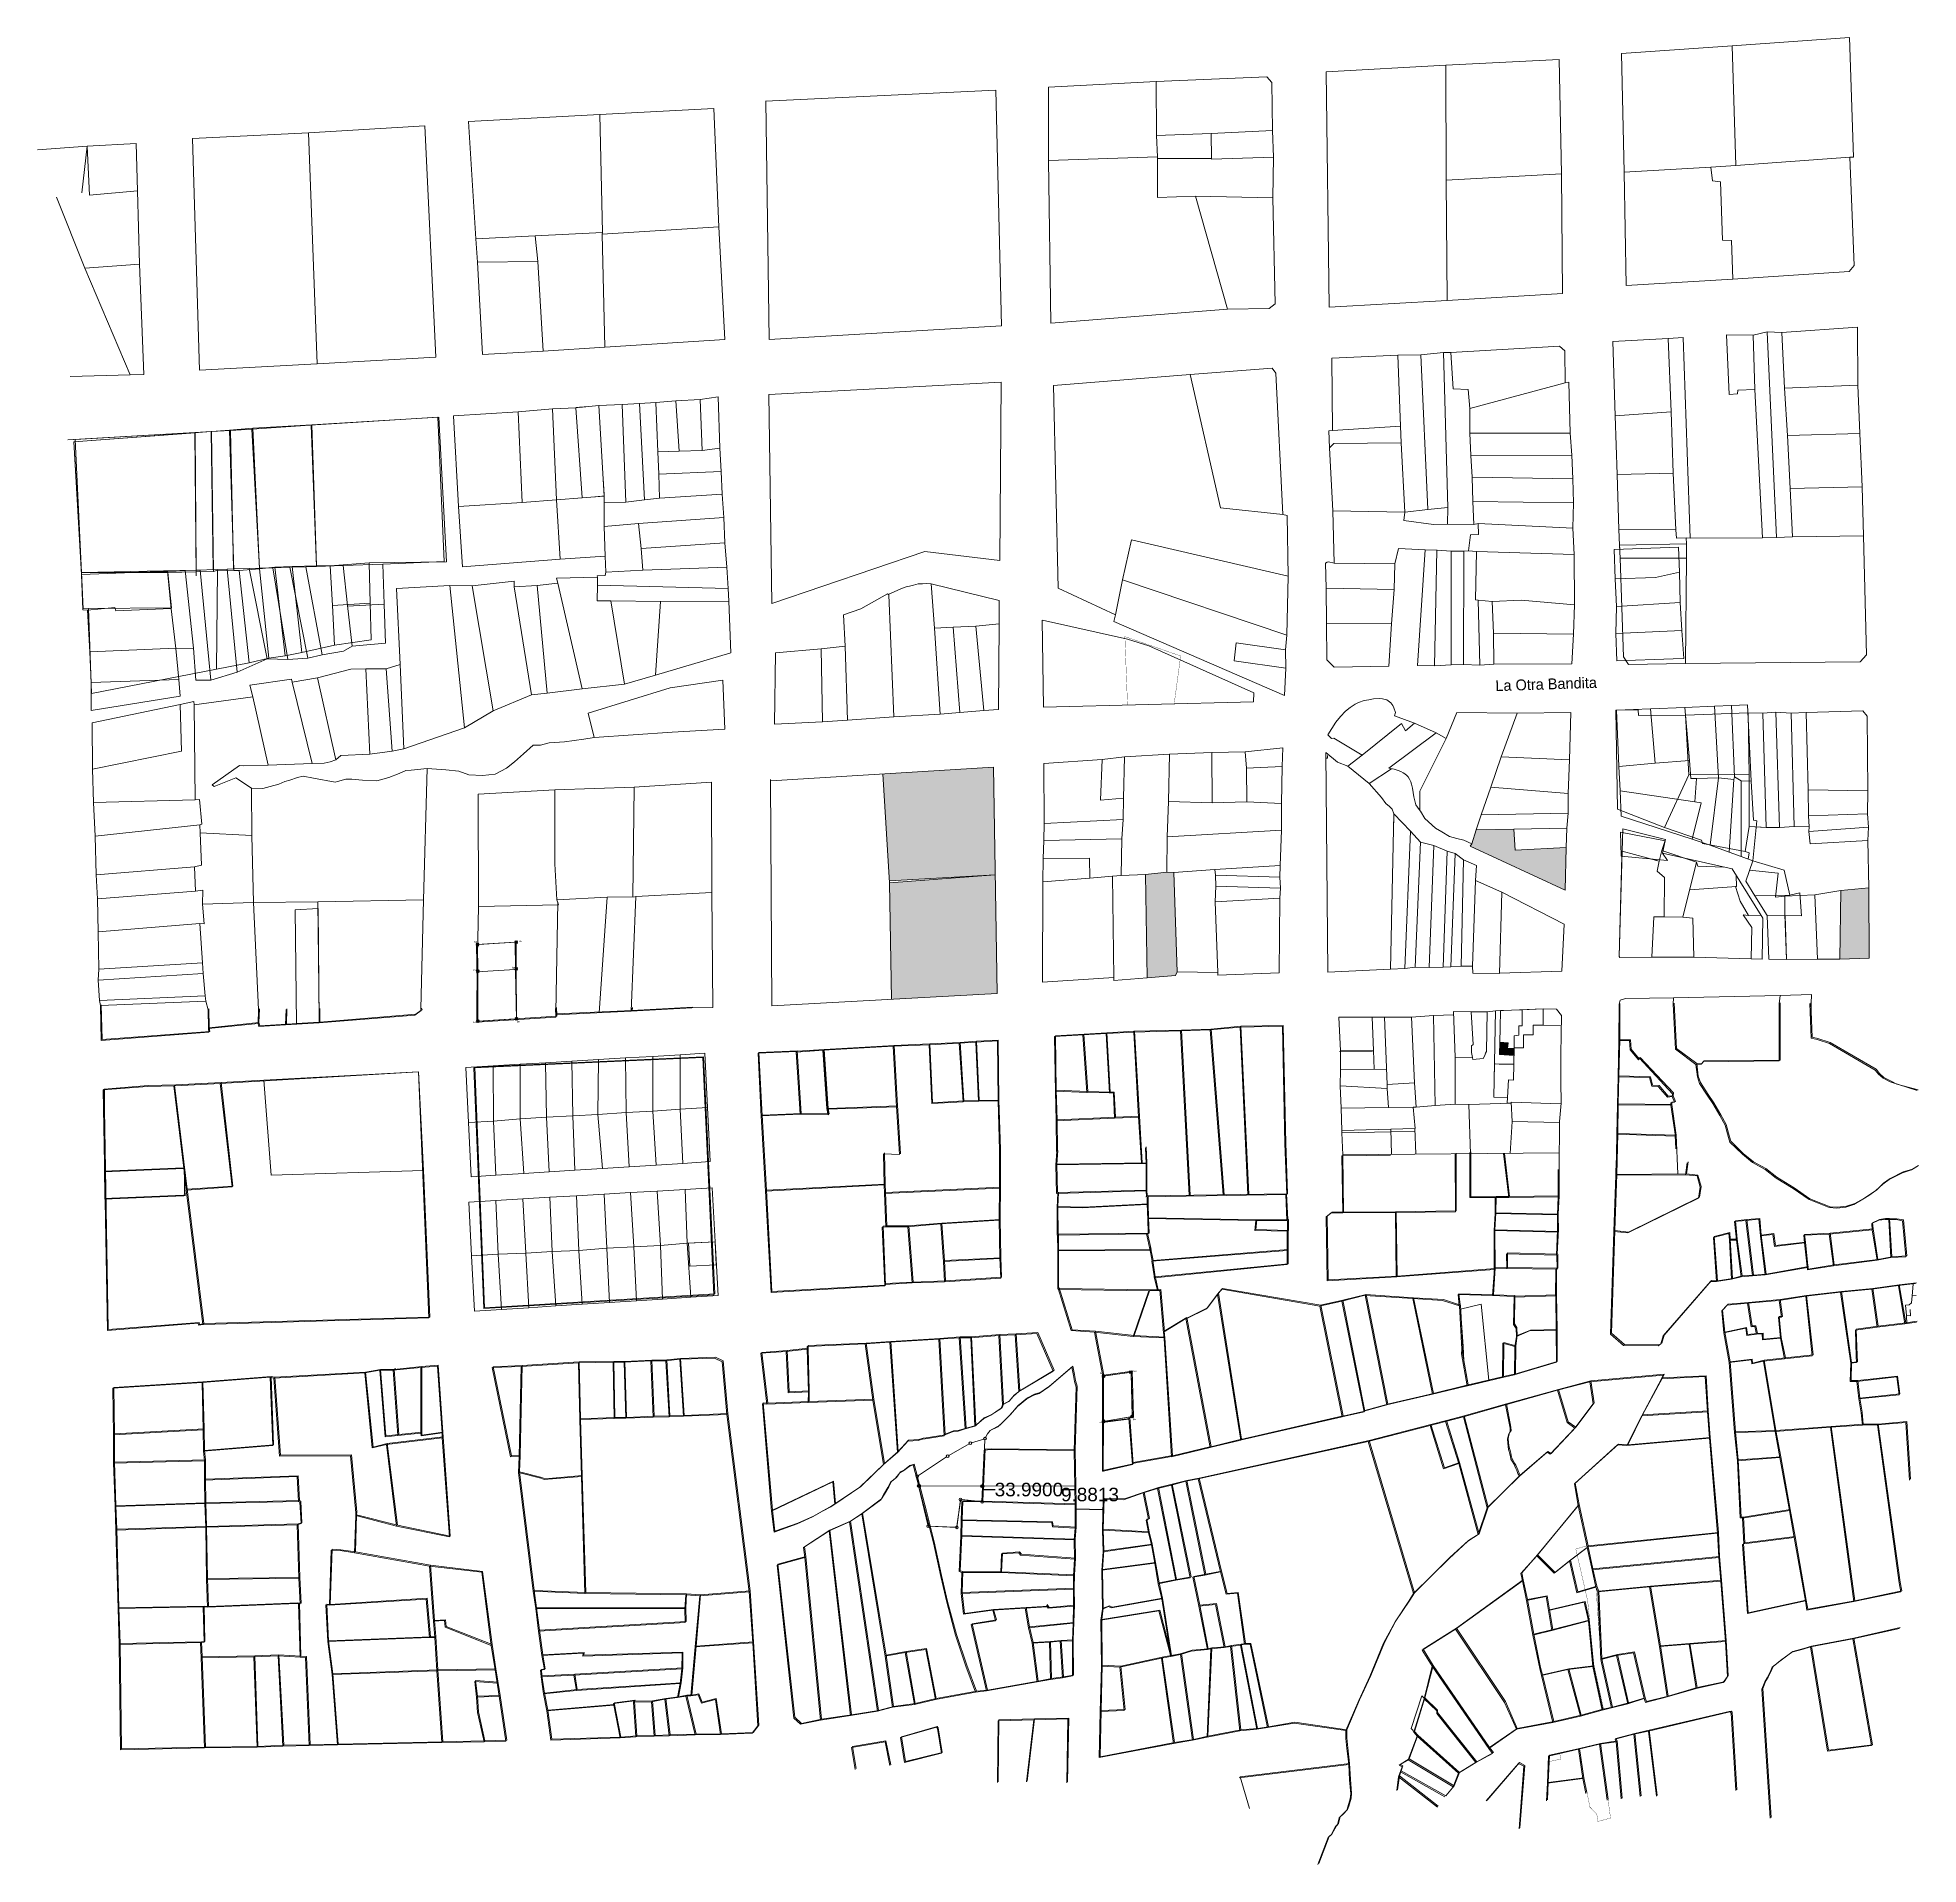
# Model space of a CAD drawing. Header units: millimetres. Extents: x 612967 to 613661, y 1319199 to 1319873.
import ezdxf
from ezdxf.enums import TextEntityAlignment as Align

# ---------------------------------------------------------------- set-up
doc = ezdxf.new("R2010")
doc.units = ezdxf.units.MM
doc.header["$PDMODE"] = 35
doc.header["$PDSIZE"] = 0.5
doc.layers.add('CVL_CUADCON_TIT', color=1, linetype='Continuous')
doc.styles.add('HECTOR LOPEZ', font='arial.ttf')
doc.styles.get("Standard").update_dxf_attribs({"font": 'TCCM____.TTF'})
doc.styles.add('Style-ENGINEERING', font='ENGINEERING.shx')
doc.dimstyles.get("Standard").update_dxf_attribs({"dimtxt": 5, "dimasz": 0.18, "dimexe": 0.18, "dimexo": 0.0625, "dimgap": 0.09, "dimtad": 0, "dimtih": 1, "dimtoh": 1, "dimdec": 4, "dimzin": 0, "dimdsep": 46, "dimtxsty": 'HECTOR LOPEZ', "dimcen": 0.09, "dimadec": 0, "dimazin": 0, "dimtfac": 1, "dimtdec": 4, "dimtofl": 0, "dimtmove": 2, "dimatfit": 3, "dimfxl": 0.18, "dimtolj": 1, "dimtzin": 0, "dimarcsym": 0})

# ---------------------------------------------------------------- blocks, each defined once
blk = doc.blocks.new('*D306')
at = {"color": 0, "lineweight": -2, "transparency": 16777216}
for p, q in [((613315.76, 1319338.38), (613315.75, 1319336.95)), ((613349.75, 1319338.35), (613349.74, 1319336.92)), ((613315.93, 1319337.13), (613320.35, 1319337.13)), ((613349.56, 1319337.1), (613345.15, 1319337.1))]:
    blk.add_line(p, q, dxfattribs=at)
at = {"color": 0, "transparency": 16777216}
for points in [[(613315.93, 1319337.16), (613315.93, 1319337.1), (613315.75, 1319337.13)], [(613349.56, 1319337.13), (613349.56, 1319337.07), (613349.74, 1319337.1)]]:
    blk.add_solid(points, dxfattribs=at)
at = {"layer": 'Defpoints', "color": 0, "transparency": 16777216}
for p in [(613315.76, 1319338.45), (613349.75, 1319338.41), (613315.75, 1319337.13)]:
    blk.add_point(p, dxfattribs=at)
at = {"color": 0, "lineweight": 0, "transparency": 16777216, "insert": (613332.75, 1319337.12), "char_height": 5, "attachment_point": 5, "style": 'HECTOR LOPEZ'}
blk.add_mtext('\\A1;33.9900', dxfattribs=at)
blk = doc.blocks.new('*D307')
at = {"color": 0, "lineweight": -2, "transparency": 16777216}
for p, q in [((613350.2, 1319330.15), (613350.2, 1319330.27)), ((613350.37, 1319330.08), (613359.89, 1319329.83)), ((613360.07, 1319329.89), (613360.08, 1319330))]:
    blk.add_line(p, q, dxfattribs=at)
at = {"color": 0, "transparency": 16777216}
for points in [[(613350.38, 1319330.11), (613350.37, 1319330.05), (613350.19, 1319330.09)], [(613359.89, 1319329.86), (613359.89, 1319329.8), (613360.07, 1319329.82)]]:
    blk.add_solid(points, dxfattribs=at)
at = {"layer": 'Defpoints', "color": 0, "transparency": 16777216}
for p in [(613350.19, 1319330.09), (613360.07, 1319329.82), (613360.07, 1319329.82)]:
    blk.add_point(p, dxfattribs=at)
at = {"color": 0, "lineweight": 0, "transparency": 16777216, "insert": (613355.28, 1319335.29), "char_height": 5, "attachment_point": 5, "style": 'HECTOR LOPEZ'}
blk.add_mtext('\\A1;9.8813', dxfattribs=at)

msp = doc.modelspace()

# ---------------------------------------------------------------- hatches: boundary and pattern name
at = {"layer": 'CVL_CUADCON_TIT'}
h = msp.add_hatch(color=9, dxfattribs=at)
h.dxf.hatch_style = 1
h.paths.add_polyline_path([(613319.74, 1319603.742), (613278.84261, 1319601.20986), (613281.28605, 1319561.74513), (613320.35362, 1319563.91586)])
h = msp.add_hatch(color=9, dxfattribs=at)
h.dxf.hatch_style = 1
h.paths.add_polyline_path([(613531.031, 1319574.06), (613512.212, 1319573.03), (613511.702, 1319580.814), (613497.766, 1319580.551), (613496.139, 1319575.462), (613495.631, 1319574.546), (613530.678, 1319558.337)])
h = msp.add_hatch(color=9, dxfattribs=at)
h.dxf.hatch_style = 1
h.paths.add_polyline_path([(613320.35362, 1319563.91586), (613281.33247, 1319560.99534), (613282.05737, 1319518.02231), (613321.028, 1319520.146)])
h = msp.add_hatch(color=9, dxfattribs=at)
h.dxf.hatch_style = 1
h.paths.add_polyline_path([(613386.277, 1319564.861), (613383.632, 1319564.91), (613375.748, 1319564.04), (613376.417, 1319525.931), (613386.895, 1319526.853), (613387.403, 1319528.227)])
h = msp.add_hatch(color=9, dxfattribs=at)
h.dxf.hatch_style = 1
h.paths.add_polyline_path([(613642.73, 1319559.222), (613632.354, 1319558.249), (613632.003, 1319532.91), (613642.836, 1319533.273)])
h = msp.add_hatch(color=7, dxfattribs=at)
h.dxf.hatch_style = 1
h.paths.add_polyline_path([(613506.35522, 1319497.72308), (613511.73316, 1319497.37275), (613511.76306, 1319499.88927), (613509.36069, 1319499.95099), (613509.55625, 1319502.04302), (613506.54467, 1319502.18199)])

# ---------------------------------------------------------------- linework, layer by layer
at = {"color": 1, "lineweight": 0}
for p, q in [((613593.595, 1319825.755), (613592.264, 1319869.816)), ((613486.571, 1319862.779), (613486.681, 1319820.243)), ((613379.76, 1319856.708), (613379.866, 1319836.763)), ((613379.76, 1319856.708), (613379.866, 1319836.763)), ((613174.479, 1319844.469), (613175.403, 1319800.967)), ((613174.479, 1319844.469), (613175.403, 1319800.967)), ((613400.058, 1319837.539), (613422.59, 1319838.57)), ((613400.058, 1319837.539), (613422.59, 1319838.57)), ((613422.59, 1319838.57), (613423.05, 1319828.751)), ((613422.59, 1319838.57), (613423.05, 1319828.751)), ((612966.96, 1319831.516), (612985.22, 1319832.851)), ((612966.96, 1319831.516), (612985.22, 1319832.851)), ((612985.22, 1319832.851), (612983.239, 1319815.652)), ((612985.22, 1319832.851), (612983.239, 1319815.652)), ((612986.088, 1319814.789), (612985.22, 1319832.851)), ((612986.088, 1319814.789), (612985.22, 1319832.851)), ((613066.956, 1319837.736), (613070.075, 1319752.564)), ((613379.866, 1319836.763), (613400.058, 1319837.539)), ((613379.866, 1319836.763), (613400.058, 1319837.539)), ((613379.866, 1319836.763), (613380.223, 1319828.876)), ((613379.866, 1319836.763), (613380.223, 1319828.876)), ((613400.058, 1319837.539), (613400.111, 1319828.329)), ((613400.058, 1319837.539), (613400.111, 1319828.329)), ((613380.223, 1319828.876), (613339.991, 1319827.528)), ((613380.223, 1319828.876), (613339.991, 1319827.528)), ((613380.223, 1319828.876), (613380.173, 1319828.317)), ((613380.223, 1319828.876), (613380.173, 1319828.317)), ((613400.111, 1319828.329), (613380.173, 1319828.317)), ((613400.111, 1319828.329), (613380.173, 1319828.317)), ((613380.173, 1319828.317), (613380.226, 1319813.918)), ((613380.173, 1319828.317), (613380.226, 1319813.918)), ((613423.05, 1319828.751), (613400.111, 1319828.024)), ((613423.05, 1319828.751), (613400.111, 1319828.024)), ((613400.111, 1319828.024), (613400.111, 1319828.329)), ((613400.111, 1319828.024), (613400.111, 1319828.329)), ((613423.05, 1319828.751), (613422.799, 1319813.741)), ((613423.05, 1319828.751), (613422.799, 1319813.741)), ((613584.439, 1319825.087), (613552.447, 1319823.235)), ((613584.439, 1319825.087), (613593.595, 1319825.755)), ((613584.949, 1319820), (613584.439, 1319825.087)), ((613593.595, 1319825.755), (613635.658, 1319828.732)), ((613486.681, 1319820.243), (613529.304, 1319822.661)), ((613487.097, 1319775.875), (613486.681, 1319820.243)), ((613588.001, 1319819.696), (613584.949, 1319820)), ((613588.666, 1319798.174), (613588.001, 1319819.696)), ((612973.983, 1319813.967), (612984.364, 1319787.821)), ((612973.983, 1319813.967), (612984.364, 1319787.821)), ((613003.839, 1319816.377), (612986.088, 1319814.789)), ((613003.839, 1319816.377), (612986.088, 1319814.789)), ((613004.505, 1319789.36), (613003.839, 1319816.377)), ((613004.505, 1319789.36), (613003.839, 1319816.377)), ((613380.226, 1319813.918), (613394.264, 1319814.384)), ((613380.226, 1319813.918), (613394.264, 1319814.384)), ((613394.264, 1319814.384), (613406.022, 1319772.67)), ((613422.799, 1319813.741), (613394.264, 1319814.384)), ((613422.799, 1319813.741), (613394.264, 1319814.384)), ((613394.264, 1319814.384), (613406.022, 1319772.67)), ((613128.711, 1319798.597), (613150.582, 1319799.73)), ((613128.711, 1319798.597), (613150.582, 1319799.73)), ((613129.323, 1319790.049), (613128.711, 1319798.597)), ((613129.323, 1319790.049), (613128.711, 1319798.597)), ((613175.403, 1319800.967), (613150.582, 1319799.73)), ((613175.403, 1319800.967), (613150.582, 1319799.73)), ((613150.582, 1319799.73), (613151.499, 1319790.267)), ((613150.582, 1319799.73), (613151.499, 1319790.267)), ((613175.251, 1319800.356), (613218.28, 1319803.029)), ((613175.251, 1319800.356), (613218.28, 1319803.029)), ((613175.251, 1319800.356), (613175.403, 1319800.967)), ((613175.251, 1319800.356), (613175.403, 1319800.967)), ((613176.225, 1319758.685), (613175.251, 1319800.356)), ((613176.225, 1319758.685), (613175.251, 1319800.356)), ((613592.074, 1319798.075), (613588.666, 1319798.174)), ((613592.484, 1319783.726), (613592.074, 1319798.075)), ((613151.499, 1319790.267), (613129.323, 1319790.049)), ((613151.499, 1319790.267), (613129.323, 1319790.049)), ((613151.499, 1319790.267), (613153.54, 1319757.246)), ((613151.499, 1319790.267), (613153.54, 1319757.246)), ((612984.364, 1319787.821), (613004.505, 1319789.36)), ((612984.364, 1319787.821), (613004.505, 1319789.36)), ((612984.364, 1319787.821), (613001.156, 1319748.45)), ((612984.364, 1319787.821), (613001.156, 1319748.45)), ((613568.633, 1319761.884), (613574.126, 1319762.243)), ((613568.633, 1319761.884), (613574.126, 1319762.243)), ((613568.633, 1319761.884), (613569.808, 1319734.867)), ((613568.633, 1319761.884), (613569.808, 1319734.867)), ((613574.126, 1319762.243), (613576.786, 1319688.163)), ((613574.126, 1319762.243), (613576.786, 1319688.163)), ((613591.119, 1319741.24), (613590.148, 1319763.22)), ((613590.148, 1319763.22), (613599.965, 1319763.124)), ((613590.148, 1319763.22), (613599.965, 1319763.124)), ((613591.119, 1319741.24), (613590.148, 1319763.22)), ((613599.965, 1319763.124), (613605.153, 1319764.349)), ((613599.965, 1319763.124), (613605.153, 1319764.349)), ((613599.965, 1319763.124), (613600.579, 1319743.078)), ((613599.965, 1319763.124), (613600.579, 1319743.078)), ((613605.153, 1319764.349), (613608.626, 1319688.386)), ((613605.153, 1319764.349), (613610.544, 1319764.149)), ((613605.153, 1319764.349), (613610.544, 1319764.149)), ((613605.153, 1319764.349), (613608.626, 1319688.386)), ((613610.544, 1319764.149), (613611.565, 1319743.492)), ((613610.544, 1319764.149), (613611.565, 1319743.492)), ((613153.54, 1319757.246), (613176.225, 1319758.685)), ((613153.54, 1319757.246), (613176.225, 1319758.685)), ((613477.386, 1319755.822), (613468.943, 1319755.664)), ((613477.386, 1319755.822), (613468.943, 1319755.664)), ((613468.943, 1319755.664), (613469.914, 1319729.563)), ((613468.943, 1319755.664), (613469.914, 1319729.563)), ((613477.386, 1319755.822), (613485.727, 1319756.692)), ((613477.386, 1319755.822), (613485.727, 1319756.692)), ((613479.94, 1319698.838), (613477.386, 1319755.822)), ((613479.94, 1319698.838), (613477.386, 1319755.822)), ((613485.727, 1319756.692), (613488.423, 1319756.694)), ((613485.727, 1319756.692), (613488.423, 1319756.694)), ((613485.727, 1319756.692), (613487.366, 1319699.555)), ((613485.727, 1319756.692), (613487.366, 1319699.555)), ((613488.423, 1319756.694), (613489.291, 1319743.313)), ((613488.423, 1319756.694), (613489.291, 1319743.313)), ((613001.156, 1319748.45), (612979.022, 1319747.876)), ((613001.156, 1319748.45), (612979.022, 1319747.876)), ((613392.243, 1319748.594), (613403.442, 1319699.349)), ((613392.243, 1319748.594), (613403.442, 1319699.349)), ((613489.291, 1319743.313), (613494.886, 1319743.011)), ((613489.291, 1319743.313), (613494.886, 1319743.011)), ((613494.886, 1319743.011), (613495.446, 1319736.092)), ((613494.886, 1319743.011), (613495.446, 1319736.092)), ((613495.446, 1319736.092), (613530.693, 1319745.476)), ((613495.446, 1319736.092), (613530.693, 1319745.476)), ((613530.693, 1319745.476), (613531.964, 1319745.731)), ((613530.693, 1319745.476), (613531.964, 1319745.731)), ((613531.964, 1319745.731), (613532.527, 1319726.906)), ((613531.964, 1319745.731), (613532.527, 1319726.906)), ((613594.171, 1319741.446), (613591.119, 1319741.24)), ((613594.171, 1319741.446), (613591.119, 1319741.24)), ((613594.323, 1319742.87), (613594.171, 1319741.446)), ((613594.323, 1319742.87), (613594.171, 1319741.446)), ((613600.579, 1319743.078), (613594.323, 1319742.87)), ((613600.579, 1319743.078), (613594.323, 1319742.87)), ((613603.438, 1319688.383), (613600.579, 1319743.078)), ((613603.438, 1319688.383), (613600.579, 1319743.078)), ((613611.565, 1319743.492), (613638.624, 1319744.679)), ((613611.565, 1319743.492), (613638.624, 1319744.679)), ((613611.565, 1319743.492), (613612.688, 1319726.142)), ((613611.565, 1319743.492), (613612.688, 1319726.142)), ((613638.624, 1319744.679), (613639.391, 1319726.871)), ((613638.624, 1319744.679), (613639.391, 1319726.871)), ((613157.003, 1319735.98), (613144.237, 1319734.802)), ((613157.003, 1319735.98), (613144.237, 1319734.802)), ((613144.237, 1319734.802), (613145.82, 1319701.324)), ((613144.237, 1319734.802), (613145.82, 1319701.324)), ((613157.003, 1319735.98), (613165.548, 1319736.24)), ((613157.003, 1319735.98), (613165.548, 1319736.24)), ((613158.383, 1319702.349), (613157.003, 1319735.98)), ((613158.383, 1319702.349), (613157.003, 1319735.98)), ((613165.548, 1319736.24), (613174.042, 1319737.11)), ((613165.548, 1319736.24), (613174.042, 1319737.11)), ((613167.844, 1319703.067), (613165.548, 1319736.24)), ((613167.844, 1319703.067), (613165.548, 1319736.24)), ((613182.689, 1319737.574), (613174.042, 1319737.11)), ((613182.689, 1319737.574), (613174.042, 1319737.11)), ((613174.042, 1319737.11), (613175.982, 1319703.734)), ((613174.042, 1319737.11), (613175.982, 1319703.734)), ((613182.689, 1319737.574), (613189.047, 1319737.934)), ((613182.689, 1319737.574), (613189.047, 1319737.934)), ((613184.018, 1319701.449), (613182.689, 1319737.574)), ((613184.018, 1319701.449), (613182.689, 1319737.574)), ((613189.047, 1319737.934), (613195.099, 1319738.243)), ((613189.047, 1319737.934), (613195.099, 1319738.243)), ((613189.047, 1319737.934), (613190.885, 1319702.37)), ((613189.047, 1319737.934), (613190.885, 1319702.37)), ((613202.525, 1319738.909), (613195.099, 1319738.243)), ((613202.525, 1319738.909), (613195.099, 1319738.243)), ((613195.099, 1319738.243), (613195.866, 1319720.028)), ((613195.099, 1319738.243), (613195.866, 1319720.028)), ((613202.525, 1319738.909), (613211.426, 1319739.424)), ((613202.525, 1319738.909), (613211.426, 1319739.424)), ((613203.699, 1319720.339), (613202.525, 1319738.909)), ((613203.699, 1319720.339), (613202.525, 1319738.909)), ((613211.426, 1319739.424), (613212.244, 1319720.598)), ((613211.426, 1319739.424), (613212.244, 1319720.598)), ((613495.499, 1319726.984), (613495.446, 1319736.092)), ((613495.499, 1319726.984), (613495.446, 1319736.092)), ((613569.808, 1319734.867), (613549.107, 1319733.378)), ((613569.808, 1319734.867), (613549.107, 1319733.378)), ((613570.474, 1319712.174), (613569.808, 1319734.867)), ((613570.474, 1319712.174), (613569.808, 1319734.867)), ((613024.766, 1319727.108), (613031.011, 1319727.507)), ((613031.068, 1319727.557), (613025.015, 1319727.197)), ((613025.015, 1319727.197), (613025.432, 1319675.757)), ((613025.436, 1319676.392), (613025.036, 1319727.123)), ((613031.011, 1319727.507), (613038.081, 1319727.96)), ((613031.011, 1319727.507), (613031.688, 1319676.59)), ((613037.782, 1319728.019), (613031.068, 1319727.557)), ((613031.068, 1319727.557), (613031.841, 1319675.862)), ((613037.782, 1319728.019), (613046.428, 1319728.787)), ((613039.419, 1319676.325), (613037.782, 1319728.019)), ((613038.081, 1319727.96), (613046.009, 1319728.468)), ((613038.081, 1319727.96), (613039.267, 1319676.83)), ((613046.009, 1319728.468), (613067.572, 1319729.852)), ((613046.009, 1319728.468), (613048.887, 1319677.134)), ((613046.428, 1319728.787), (613068.147, 1319730.073)), ((613046.428, 1319728.787), (613048.829, 1319676.942)), ((613067.942, 1319729.875), (613069.929, 1319677.799)), ((613069.886, 1319677.972), (613068.147, 1319730.073)), ((613444.737, 1319727.868), (613443.466, 1319727.816)), ((613444.737, 1319727.868), (613443.466, 1319727.816)), ((613443.466, 1319727.816), (613443.721, 1319721.558)), ((613443.466, 1319727.816), (613443.721, 1319721.558)), ((613469.914, 1319729.563), (613444.737, 1319727.868)), ((613469.914, 1319729.563), (613444.737, 1319727.868)), ((613470.068, 1319723.407), (613469.914, 1319729.563)), ((613470.068, 1319723.407), (613469.914, 1319729.563)), ((613532.527, 1319726.906), (613495.499, 1319726.984)), ((613495.857, 1319718.742), (613495.499, 1319726.984)), ((613495.857, 1319718.742), (613495.499, 1319726.984)), ((613532.527, 1319726.906), (613495.499, 1319726.984)), ((613549.107, 1319733.378), (613549.773, 1319711.703)), ((613549.107, 1319733.378), (613549.773, 1319711.703)), ((613195.866, 1319720.028), (613203.699, 1319720.339)), ((613195.866, 1319720.028), (613203.699, 1319720.339)), ((613195.866, 1319720.028), (613196.173, 1319711.786)), ((613195.866, 1319720.028), (613196.173, 1319711.786)), ((613212.244, 1319720.598), (613203.699, 1319720.339)), ((613212.244, 1319720.598), (613203.699, 1319720.339)), ((613212.244, 1319720.598), (613218.703, 1319721.417)), ((613212.244, 1319720.598), (613218.703, 1319721.417)), ((613219.213, 1319712.767), (613218.703, 1319721.417)), ((613219.213, 1319712.767), (613218.703, 1319721.417)), ((613443.721, 1319721.558), (613445.247, 1319723.187)), ((613443.721, 1319721.558), (613445.247, 1319723.187)), ((613443.721, 1319721.558), (613444.845, 1319698.307)), ((613443.721, 1319721.558), (613444.845, 1319698.307)), ((613445.247, 1319723.187), (613470.068, 1319723.407)), ((613445.247, 1319723.187), (613470.068, 1319723.407)), ((613471.497, 1319697.764), (613470.068, 1319723.407)), ((613471.497, 1319697.764), (613470.068, 1319723.407)), ((613532.527, 1319726.906), (613533.038, 1319718.867)), ((613532.527, 1319726.906), (613533.038, 1319718.867)), ((613639.391, 1319726.871), (613612.688, 1319726.142)), ((613639.391, 1319726.871), (613612.688, 1319726.142)), ((613612.688, 1319726.142), (613613.658, 1319706.503)), ((613612.688, 1319726.142), (613613.658, 1319706.503)), ((613639.391, 1319726.871), (613640.259, 1319707.13)), ((613639.391, 1319726.871), (613640.259, 1319707.13)), ((613533.038, 1319718.867), (613495.857, 1319718.742)), ((613533.038, 1319718.867), (613495.857, 1319718.742)), ((613496.367, 1319710.703), (613495.857, 1319718.742)), ((613496.367, 1319710.703), (613495.857, 1319718.742)), ((613533.038, 1319718.867), (613533.497, 1319710.116)), ((613533.038, 1319718.867), (613533.497, 1319710.116)), ((613196.173, 1319711.786), (613219.213, 1319712.767)), ((613196.173, 1319711.786), (613219.213, 1319712.767)), ((613196.48, 1319702.933), (613196.173, 1319711.786)), ((613196.48, 1319702.933), (613196.173, 1319711.786)), ((613219.213, 1319712.767), (613219.52, 1319704.423)), ((613219.213, 1319712.767), (613219.52, 1319704.423)), ((613533.497, 1319710.116), (613496.367, 1319710.703)), ((613496.572, 1319701.697), (613496.367, 1319710.703)), ((613496.572, 1319701.697), (613496.367, 1319710.703)), ((613533.497, 1319710.116), (613496.367, 1319710.703)), ((613533.497, 1319710.116), (613533.753, 1319701.212)), ((613533.497, 1319710.116), (613533.753, 1319701.212)), ((613549.773, 1319711.703), (613570.474, 1319712.174)), ((613549.773, 1319711.703), (613570.474, 1319712.174)), ((613549.773, 1319711.703), (613550.387, 1319691.352)), ((613549.773, 1319711.703), (613550.387, 1319691.352)), ((613571.445, 1319691.314), (613570.474, 1319712.174)), ((613571.445, 1319691.314), (613570.474, 1319712.174)), ((613613.658, 1319706.503), (613640.259, 1319707.13)), ((613613.658, 1319706.503), (613640.259, 1319707.13)), ((613614.475, 1319688.746), (613613.658, 1319706.503)), ((613614.475, 1319688.746), (613613.658, 1319706.503)), ((613640.259, 1319707.13), (613640.67, 1319689.017)), ((613640.259, 1319707.13), (613640.67, 1319689.017)), ((613145.82, 1319701.324), (613122.22, 1319699.884)), ((613145.82, 1319701.324), (613122.22, 1319699.884)), ((613122.22, 1319699.884), (613123.699, 1319677.599)), ((613122.22, 1319699.884), (613123.699, 1319677.599)), ((613145.82, 1319701.324), (613158.383, 1319702.349)), ((613145.82, 1319701.324), (613158.383, 1319702.349)), ((613158.383, 1319702.349), (613167.844, 1319703.067)), ((613158.383, 1319702.349), (613167.844, 1319703.067)), ((613159.761, 1319680.42), (613158.383, 1319702.349)), ((613159.761, 1319680.42), (613158.383, 1319702.349)), ((613175.982, 1319703.734), (613167.844, 1319703.067)), ((613175.982, 1319703.734), (613167.844, 1319703.067)), ((613175.982, 1319703.734), (613176.033, 1319701.343)), ((613175.982, 1319703.734), (613176.033, 1319701.343)), ((613176.033, 1319701.343), (613184.018, 1319701.449)), ((613176.033, 1319701.343), (613184.018, 1319701.449)), ((613176.035, 1319692.54), (613176.033, 1319701.343)), ((613176.035, 1319692.54), (613176.033, 1319701.343)), ((613190.885, 1319702.37), (613184.018, 1319701.449)), ((613190.885, 1319702.37), (613184.018, 1319701.449)), ((613196.48, 1319702.933), (613190.885, 1319702.37)), ((613196.48, 1319702.933), (613190.885, 1319702.37)), ((613219.52, 1319704.423), (613196.48, 1319702.933)), ((613219.52, 1319704.423), (613196.48, 1319702.933)), ((613219.52, 1319704.423), (613220.234, 1319695.875)), ((613219.52, 1319704.423), (613220.234, 1319695.875)), ((613403.442, 1319699.349), (613426.433, 1319696.972)), ((613403.442, 1319699.349), (613426.433, 1319696.972)), ((613487.366, 1319699.555), (613479.94, 1319698.838)), ((613487.366, 1319699.555), (613479.94, 1319698.838)), ((613487.366, 1319699.555), (613487.266, 1319693.347)), ((613487.366, 1319699.555), (613487.266, 1319693.347)), ((613533.753, 1319701.212), (613496.572, 1319701.697)), ((613496.981, 1319693.302), (613496.572, 1319701.697)), ((613496.981, 1319693.302), (613496.572, 1319701.697)), ((613533.753, 1319701.212), (613496.572, 1319701.697)), ((613533.753, 1319701.212), (613533.501, 1319691.901)), ((613533.753, 1319701.212), (613533.501, 1319691.901)), ((613188.648, 1319693.668), (613176.035, 1319692.54)), ((613188.648, 1319693.668), (613176.035, 1319692.54)), ((613176.035, 1319692.54), (613176.444, 1319681.499)), ((613176.035, 1319692.54), (613176.444, 1319681.499)), ((613220.234, 1319695.875), (613188.648, 1319693.668)), ((613220.234, 1319695.875), (613188.648, 1319693.668)), ((613188.648, 1319693.668), (613189.667, 1319684.408)), ((613188.648, 1319693.668), (613189.667, 1319684.408)), ((613220.234, 1319695.875), (613220.541, 1319686.514)), ((613220.234, 1319695.875), (613220.541, 1319686.514)), ((613426.433, 1319696.972), (613428.06, 1319696.566)), ((613426.433, 1319696.972), (613428.06, 1319696.566)), ((613428.06, 1319696.566), (613428.472, 1319674.23)), ((613428.06, 1319696.566), (613428.472, 1319674.23)), ((613444.845, 1319698.307), (613471.497, 1319697.764)), ((613444.845, 1319698.307), (613445.357, 1319678.921)), ((613444.845, 1319698.307), (613445.357, 1319678.921)), ((613444.845, 1319698.307), (613471.497, 1319697.764)), ((613471.497, 1319697.764), (613471.091, 1319694.761)), ((613471.497, 1319697.764), (613471.091, 1319694.761)), ((613471.091, 1319694.761), (613482.027, 1319693.293)), ((613471.091, 1319694.761), (613482.027, 1319693.293)), ((613471.497, 1319697.764), (613479.94, 1319698.838)), ((613471.497, 1319697.764), (613479.94, 1319698.838)), ((613482.027, 1319693.293), (613487.266, 1319693.347)), ((613482.027, 1319693.293), (613487.266, 1319693.347)), ((613487.266, 1319693.347), (613496.981, 1319693.302)), ((613487.266, 1319693.347), (613496.981, 1319693.302)), ((613498.557, 1319693.659), (613496.981, 1319693.302)), ((613498.557, 1319693.659), (613496.981, 1319693.302)), ((613533.501, 1319691.901), (613498.557, 1319693.659)), ((613498.557, 1319693.659), (613498.609, 1319689.589)), ((613498.557, 1319693.659), (613498.609, 1319689.589)), ((613533.501, 1319691.901), (613498.557, 1319693.659)), ((613189.667, 1319684.408), (613220.541, 1319686.514)), ((613189.667, 1319684.408), (613220.541, 1319686.514)), ((613220.541, 1319686.514), (613221.255, 1319677.457)), ((613220.541, 1319686.514), (613221.255, 1319677.457)), ((613370.587, 1319687.575), (613367.335, 1319672.817)), ((613370.587, 1319687.575), (613367.335, 1319672.817)), ((613428.472, 1319674.23), (613370.587, 1319687.575)), ((613428.472, 1319674.23), (613370.587, 1319687.575)), ((613495.659, 1319689.434), (613494.999, 1319683.532)), ((613495.659, 1319689.434), (613494.999, 1319683.532)), ((613498.609, 1319689.589), (613495.659, 1319689.434)), ((613498.609, 1319689.589), (613495.659, 1319689.434)), ((613533.501, 1319691.901), (613534.011, 1319682.132)), ((613533.501, 1319691.901), (613534.011, 1319682.132)), ((613550.387, 1319691.352), (613571.445, 1319691.314)), ((613550.387, 1319691.352), (613550.744, 1319685.653)), ((613550.387, 1319691.352), (613550.744, 1319685.653)), ((613550.387, 1319691.352), (613571.445, 1319691.314)), ((613550.744, 1319685.653), (613575.362, 1319686.127)), ((613550.744, 1319685.653), (613575.362, 1319686.127)), ((613550.744, 1319685.653), (613550.949, 1319680.871)), ((613550.744, 1319685.653), (613550.809, 1319684.143)), ((613571.7, 1319688.16), (613571.445, 1319691.314)), ((613571.7, 1319688.16), (613571.445, 1319691.314)), ((613575.311, 1319688.365), (613571.7, 1319688.16)), ((613575.311, 1319688.365), (613571.7, 1319688.16)), ((613575.362, 1319686.127), (613575.311, 1319688.365)), ((613576.786, 1319688.163), (613575.311, 1319688.365)), ((613576.786, 1319688.163), (613575.311, 1319688.365)), ((613575.362, 1319686.127), (613575.311, 1319688.365)), ((613575.465, 1319680.784), (613575.362, 1319686.127)), ((613575.465, 1319680.784), (613575.362, 1319686.127)), ((613576.786, 1319688.163), (613603.438, 1319688.383)), ((613576.786, 1319688.163), (613603.438, 1319688.383)), ((613608.626, 1319688.386), (613603.438, 1319688.383)), ((613608.626, 1319688.386), (613603.438, 1319688.383)), ((613608.626, 1319688.386), (613614.475, 1319688.746)), ((613608.626, 1319688.386), (613614.475, 1319688.746)), ((613640.67, 1319689.017), (613614.475, 1319688.746)), ((613640.67, 1319689.017), (613614.475, 1319688.746)), ((613074.972, 1319677.976), (613089.265, 1319679.053)), ((613079.65, 1319678.107), (613094.35, 1319678.57)), ((613089.265, 1319679.053), (613089.725, 1319664.196)), ((613094.868, 1319663.859), (613094.35, 1319678.57)), ((613123.699, 1319677.599), (613159.761, 1319680.42)), ((613123.699, 1319677.599), (613159.761, 1319680.42)), ((613176.444, 1319681.499), (613159.761, 1319680.42)), ((613176.444, 1319681.499), (613159.761, 1319680.42)), ((613176.597, 1319675.648), (613176.444, 1319681.499)), ((613176.597, 1319675.648), (613176.444, 1319681.499)), ((613190.229, 1319676.369), (613189.667, 1319684.408)), ((613190.229, 1319676.369), (613189.667, 1319684.408)), ((613442.204, 1319678.919), (613442.763, 1319679.378)), ((613442.204, 1319678.919), (613442.763, 1319679.378)), ((613442.409, 1319669.761), (613442.204, 1319678.919)), ((613442.409, 1319669.761), (613442.204, 1319678.919)), ((613442.763, 1319679.378), (613443.272, 1319679.429)), ((613442.763, 1319679.378), (613443.272, 1319679.429)), ((613443.272, 1319679.429), (613445.357, 1319678.921)), ((613443.272, 1319679.429), (613445.357, 1319678.921)), ((613445.357, 1319678.921), (613467.839, 1319678.732)), ((613445.357, 1319678.921), (613467.839, 1319678.732)), ((613467.839, 1319678.732), (613467.536, 1319669.268)), ((613467.839, 1319678.732), (613467.536, 1319669.268)), ((613467.839, 1319678.732), (613469.109, 1319684.381)), ((613467.839, 1319678.732), (613469.109, 1319684.381)), ((613469.109, 1319684.381), (613478.926, 1319683.929)), ((613469.109, 1319684.381), (613478.926, 1319683.929)), ((613478.926, 1319683.929), (613476.137, 1319641.238)), ((613478.926, 1319683.929), (613476.137, 1319641.238)), ((613483.3, 1319683.728), (613478.926, 1319683.929)), ((613483.3, 1319683.728), (613478.926, 1319683.929)), ((613482.444, 1319641.039), (613483.3, 1319683.728)), ((613482.444, 1319641.039), (613483.3, 1319683.728)), ((613483.453, 1319683.779), (613488.59, 1319683.426)), ((613483.453, 1319683.779), (613488.59, 1319683.426)), ((613488.59, 1319683.426), (613488.547, 1319641.45)), ((613488.59, 1319683.426), (613488.547, 1319641.45)), ((613488.59, 1319683.426), (613493.27, 1319683.429)), ((613488.59, 1319683.426), (613493.27, 1319683.429)), ((613493.27, 1319683.429), (613493.074, 1319641.605)), ((613493.27, 1319683.429), (613493.074, 1319641.605)), ((613493.27, 1319683.429), (613494.999, 1319683.532)), ((613493.27, 1319683.429), (613494.999, 1319683.532)), ((613494.999, 1319683.532), (613497.949, 1319683.279)), ((613494.999, 1319683.532), (613497.949, 1319683.279)), ((613497.949, 1319683.279), (613497.495, 1319665.471)), ((613497.949, 1319683.279), (613497.495, 1319665.471)), ((613534.011, 1319682.132), (613497.949, 1319683.279)), ((613534.011, 1319682.132), (613497.949, 1319683.279)), ((613534.117, 1319663.56), (613534.011, 1319682.132)), ((613534.117, 1319663.56), (613534.011, 1319682.132)), ((613548.741, 1319684.073), (613572.455, 1319684.87)), ((613549.087, 1319673.244), (613548.741, 1319684.073)), ((613550.809, 1319684.143), (613550.809, 1319684.142)), ((613550.949, 1319680.871), (613575.465, 1319680.784)), ((613572.455, 1319684.87), (613572.807, 1319675.605)), ((613572.61, 1319680.794), (613575.465, 1319680.784)), ((613575.465, 1319680.784), (613575.066, 1319641.962)), ((613575.465, 1319680.784), (613575.066, 1319641.962)), ((612983.165, 1319675.476), (613014.954, 1319675.496)), ((612983.829, 1319662.145), (612983.165, 1319675.476)), ((612983.214, 1319674.786), (613014.914, 1319676.06)), ((612983.214, 1319674.786), (612983.63, 1319661.806)), ((613014.914, 1319676.06), (613021.417, 1319676.265)), ((613016.219, 1319662.096), (613014.914, 1319676.06)), ((613025.432, 1319675.757), (613014.954, 1319675.496)), ((613014.954, 1319675.496), (613016.33, 1319662.522)), ((613021.417, 1319676.265), (613025.436, 1319676.392)), ((613021.417, 1319676.265), (613024.465, 1319647.597)), ((613025.432, 1319675.757), (613031.841, 1319675.862)), ((613025.436, 1319676.392), (613026.964, 1319676.441)), ((613026.964, 1319676.441), (613031.688, 1319676.59)), ((613030.93, 1319635.845), (613026.964, 1319676.441)), ((613031.688, 1319676.59), (613036.944, 1319676.756)), ((613031.841, 1319675.862), (613033.316, 1319676.372)), ((613032.967, 1319639.89), (613033.316, 1319676.372)), ((613033.316, 1319676.372), (613039.419, 1319676.325)), ((613036.944, 1319676.756), (613039.267, 1319676.83)), ((613040.536, 1319638.757), (613036.944, 1319676.756)), ((613039.267, 1319676.83), (613045.019, 1319677.012)), ((613041.352, 1319676.225), (613039.419, 1319676.325)), ((613041.352, 1319676.225), (613048.829, 1319676.942)), ((613045.072, 1319642.239), (613041.352, 1319676.225)), ((613045.019, 1319677.012), (613048.887, 1319677.134)), ((613051.667, 1319643.656), (613045.019, 1319677.012)), ((613048.829, 1319676.942), (613054.526, 1319677.556)), ((613052.294, 1319643.973), (613048.829, 1319676.942)), ((613048.887, 1319677.134), (613053.813, 1319677.29)), ((613053.813, 1319677.29), (613060.018, 1319677.486)), ((613059.243, 1319643.409), (613053.813, 1319677.29)), ((613054.526, 1319677.556), (613060.883, 1319677.712)), ((613058.296, 1319644.74), (613054.526, 1319677.556)), ((613060.018, 1319677.486), (613065.976, 1319677.674)), ((613066.614, 1319643.977), (613060.018, 1319677.486)), ((613060.883, 1319677.712), (613069.886, 1319677.972)), ((613064.399, 1319646.016), (613060.883, 1319677.712)), ((613065.976, 1319677.674), (613069.929, 1319677.799)), ((613071.952, 1319645.204), (613065.976, 1319677.674)), ((613074.972, 1319677.976), (613069.886, 1319677.972)), ((613069.929, 1319677.799), (613079.65, 1319678.107)), ((613075.789, 1319663.373), (613074.972, 1319677.976)), ((613081.345, 1319663.336), (613079.65, 1319678.107)), ((613127.363, 1319670.631), (613142.774, 1319672.32)), ((613127.363, 1319670.631), (613142.774, 1319672.32)), ((613142.774, 1319672.32), (613142.825, 1319670.234)), ((613142.774, 1319672.32), (613142.825, 1319670.234)), ((613158.949, 1319671.567), (613151.269, 1319670.748)), ((613158.949, 1319671.567), (613151.269, 1319670.748)), ((613158.44, 1319673.449), (613173.546, 1319673.815)), ((613158.44, 1319673.449), (613173.546, 1319673.815)), ((613158.949, 1319671.567), (613158.44, 1319673.449)), ((613158.949, 1319671.567), (613158.44, 1319673.449)), ((613167.857, 1319632.598), (613158.949, 1319671.567)), ((613167.857, 1319632.598), (613158.949, 1319671.567)), ((613176.394, 1319674.427), (613173.393, 1319674.323)), ((613176.394, 1319674.427), (613173.393, 1319674.323)), ((613173.393, 1319674.323), (613173.546, 1319673.815)), ((613173.393, 1319674.323), (613173.546, 1319673.815)), ((613173.546, 1319673.815), (613173.547, 1319670.914)), ((613173.546, 1319673.815), (613173.547, 1319670.914)), ((613176.597, 1319675.648), (613176.394, 1319674.427)), ((613176.597, 1319675.648), (613176.394, 1319674.427)), ((613190.229, 1319676.369), (613176.597, 1319675.648)), ((613190.229, 1319676.369), (613176.597, 1319675.648)), ((613221.255, 1319677.457), (613190.229, 1319676.369)), ((613221.255, 1319677.457), (613190.229, 1319676.369)), ((613221.765, 1319669.571), (613221.255, 1319677.457)), ((613221.765, 1319669.571), (613221.255, 1319677.457)), ((613364.692, 1319659.892), (613367.335, 1319672.817)), ((613364.692, 1319659.892), (613367.335, 1319672.817)), ((613367.335, 1319672.817), (613427.967, 1319652.402)), ((613367.335, 1319672.817), (613427.967, 1319652.402)), ((613427.967, 1319652.402), (613428.472, 1319674.23)), ((613427.967, 1319652.402), (613428.472, 1319674.23)), ((613549.087, 1319673.244), (613564.029, 1319673.738)), ((613549.636, 1319662.936), (613549.087, 1319673.244)), ((613572.807, 1319675.605), (613564.029, 1319673.738)), ((613572.807, 1319675.605), (613573.11, 1319664.417)), ((613099.338, 1319669.596), (613119.072, 1319670.728)), ((613099.338, 1319669.596), (613119.072, 1319670.728)), ((613100.767, 1319641.561), (613099.338, 1319669.596)), ((613100.767, 1319641.561), (613099.338, 1319669.596)), ((613119.072, 1319670.728), (613124.525, 1319618.222)), ((613119.072, 1319670.728), (613127.363, 1319670.631)), ((613119.072, 1319670.728), (613127.363, 1319670.631)), ((613119.072, 1319670.728), (613124.525, 1319618.222)), ((613127.363, 1319670.631), (613135.103, 1319624.538)), ((613127.363, 1319670.631), (613135.103, 1319624.538)), ((613142.825, 1319670.234), (613151.269, 1319670.748)), ((613142.825, 1319670.234), (613151.269, 1319670.748)), ((613149.242, 1319630.449), (613142.825, 1319670.234)), ((613149.242, 1319630.449), (613142.825, 1319670.234)), ((613151.269, 1319670.748), (613154.938, 1319631.063)), ((613151.269, 1319670.748), (613154.938, 1319631.063)), ((613173.547, 1319670.914), (613173.497, 1319665.114)), ((613173.547, 1319670.914), (613173.497, 1319665.114)), ((613173.497, 1319665.114), (613178.532, 1319665.066)), ((613173.497, 1319665.114), (613178.532, 1319665.066)), ((613173.547, 1319670.914), (613221.765, 1319669.571)), ((613173.547, 1319670.914), (613221.765, 1319669.571)), ((613183.472, 1319634.338), (613178.532, 1319665.066)), ((613178.532, 1319665.066), (613196.843, 1319664.823)), ((613178.532, 1319665.066), (613196.843, 1319664.823)), ((613183.472, 1319634.338), (613178.532, 1319665.066)), ((613196.843, 1319664.823), (613195.017, 1319637.652)), ((613196.843, 1319664.823), (613195.017, 1319637.652)), ((613222.02, 1319664.992), (613196.843, 1319664.823)), ((613222.02, 1319664.992), (613196.843, 1319664.823)), ((613221.765, 1319669.571), (613222.02, 1319664.992)), ((613221.765, 1319669.571), (613222.02, 1319664.992)), ((613270.697, 1319662.072), (613280.563, 1319667.675)), ((613270.697, 1319662.072), (613280.563, 1319667.675)), ((613280.563, 1319667.675), (613281.072, 1319667.268)), ((613280.563, 1319667.675), (613281.072, 1319667.268)), ((613281.072, 1319667.268), (613282.963, 1319622.24)), ((613281.072, 1319667.268), (613282.963, 1319622.24)), ((613296.686, 1319671.348), (613297.961, 1319654.965)), ((613296.686, 1319671.348), (613297.961, 1319654.965)), ((613442.615, 1319656.837), (613442.409, 1319669.761)), ((613442.409, 1319669.761), (613467.536, 1319669.268)), ((613442.409, 1319669.761), (613467.536, 1319669.268)), ((613442.615, 1319656.837), (613442.409, 1319669.761)), ((613467.536, 1319669.268), (613466.521, 1319656.547)), ((613467.536, 1319669.268), (613466.521, 1319656.547)), ((613497.495, 1319665.471), (613498.563, 1319665.268)), ((613497.495, 1319665.471), (613498.563, 1319665.268)), ((613498.563, 1319665.268), (613499.178, 1319641.355)), ((613503.751, 1319664.813), (613498.563, 1319665.268)), ((613498.563, 1319665.268), (613499.178, 1319641.355)), ((613503.751, 1319664.813), (613498.563, 1319665.268)), ((613514.381, 1319665.38), (613503.751, 1319664.813)), ((613514.381, 1319665.38), (613503.751, 1319664.813)), ((613503.751, 1319664.813), (613504.16, 1319653.111)), ((613503.751, 1319664.813), (613504.16, 1319653.111)), ((613534.117, 1319663.56), (613514.381, 1319665.38)), ((613534.117, 1319663.56), (613514.381, 1319665.38)), ((612983.63, 1319661.806), (612985.409, 1319661.656)), ((612985.711, 1319662.299), (612983.829, 1319662.145)), ((612985.409, 1319661.656), (612995.475, 1319662.633)), ((612985.409, 1319661.656), (612986.183, 1319646.284)), ((613016.33, 1319662.522), (612985.711, 1319662.299)), ((612995.475, 1319662.633), (612995.832, 1319661.361)), ((612995.832, 1319661.361), (613016.21, 1319662.192)), ((613018.008, 1319647.437), (613016.219, 1319662.096)), ((613089.725, 1319664.196), (613075.789, 1319663.373)), ((613075.789, 1319663.373), (613076.555, 1319648.72)), ((613082.982, 1319648.372), (613081.345, 1319663.336)), ((613081.369, 1319663.113), (613094.868, 1319663.859)), ((613264.288, 1319659.931), (613270.697, 1319662.072)), ((613264.288, 1319659.931), (613270.697, 1319662.072)), ((613265.003, 1319648.381), (613264.288, 1319659.931)), ((613265.003, 1319648.381), (613264.288, 1319659.931)), ((613533.661, 1319652.774), (613534.117, 1319663.56)), ((613533.661, 1319652.774), (613534.117, 1319663.56)), ((613549.334, 1319653.081), (613549.636, 1319662.936)), ((613549.636, 1319662.936), (613573.11, 1319664.417)), ((613573.11, 1319664.417), (613573.646, 1319654.177)), ((613297.961, 1319654.965), (613304.776, 1319655.377)), ((613297.961, 1319654.965), (613304.776, 1319655.377)), ((613299.951, 1319623.319), (613297.961, 1319654.965)), ((613299.951, 1319623.319), (613297.961, 1319654.965)), ((613304.776, 1319655.377), (613313.169, 1319655.789)), ((613304.776, 1319655.377), (613313.169, 1319655.789)), ((613304.776, 1319655.377), (613307.224, 1319623.934)), ((613304.776, 1319655.377), (613307.224, 1319623.934)), ((613321.815, 1319656.609), (613313.169, 1319655.789)), ((613321.815, 1319656.609), (613313.169, 1319655.789)), ((613313.169, 1319655.789), (613316.176, 1319624.652)), ((613313.169, 1319655.789), (613316.176, 1319624.652)), ((613427.967, 1319652.402), (613427.409, 1319646.957)), ((613427.967, 1319652.402), (613427.409, 1319646.957)), ((613466.521, 1319656.547), (613442.615, 1319656.837)), ((613466.521, 1319656.547), (613442.615, 1319656.837)), ((613465.557, 1319640.977), (613466.521, 1319656.547)), ((613465.557, 1319640.977), (613466.521, 1319656.547)), ((613504.366, 1319641.663), (613504.16, 1319653.111)), ((613504.16, 1319653.111), (613533.661, 1319652.774)), ((613504.16, 1319653.111), (613533.661, 1319652.774)), ((613504.366, 1319641.663), (613504.16, 1319653.111)), ((613549.334, 1319653.081), (613573.646, 1319654.177)), ((613549.697, 1319642.983), (613549.334, 1319653.081)), ((613573.646, 1319654.177), (613574.43, 1319643.834)), ((612986.183, 1319646.281), (613017.99, 1319647.588)), ((612986.183, 1319646.284), (612986.699, 1319634.933)), ((613018.008, 1319647.437), (613024.465, 1319647.597)), ((613019.083, 1319636.036), (613018.008, 1319647.437)), ((613024.465, 1319647.597), (613025.286, 1319635.839)), ((613052.294, 1319643.973), (613045.072, 1319642.239)), ((613058.296, 1319644.74), (613052.294, 1319643.973)), ((613064.399, 1319646.016), (613058.296, 1319644.74)), ((613059.243, 1319643.409), (613066.614, 1319643.977)), ((613076.555, 1319648.72), (613064.399, 1319646.016)), ((613066.614, 1319643.977), (613071.952, 1319645.204)), ((613071.952, 1319645.204), (613079.831, 1319646.536)), ((613079.831, 1319646.536), (613082.982, 1319648.372)), ((613265.003, 1319648.381), (613256.153, 1319647.409)), ((613265.003, 1319648.381), (613256.153, 1319647.409)), ((613256.153, 1319647.409), (613256.616, 1319620.391)), ((613256.153, 1319647.409), (613256.616, 1319620.391)), ((613265.873, 1319621.059), (613265.003, 1319648.381)), ((613265.873, 1319621.059), (613265.003, 1319648.381)), ((613409.25, 1319649.541), (613408.54, 1319642.926)), ((613409.25, 1319649.541), (613408.54, 1319642.926)), ((613427.409, 1319646.957), (613409.25, 1319649.541)), ((613427.409, 1319646.957), (613409.25, 1319649.541)), ((613427.614, 1319640.292), (613427.409, 1319646.957)), ((613427.614, 1319640.292), (613427.409, 1319646.957)), ((613570.543, 1319643.7), (613549.697, 1319642.983)), ((613574.43, 1319643.834), (613570.543, 1319643.7)), ((613030.93, 1319635.845), (613040.536, 1319638.757)), ((613045.072, 1319642.239), (613032.967, 1319639.89)), ((613040.536, 1319638.757), (613051.667, 1319643.656)), ((613051.667, 1319643.656), (613059.243, 1319643.409)), ((613070.199, 1319636.607), (613082.558, 1319639.922)), ((613070.199, 1319636.607), (613082.558, 1319639.922)), ((613082.558, 1319639.922), (613088.052, 1319639.976)), ((613082.558, 1319639.922), (613088.052, 1319639.976)), ((613088.052, 1319639.976), (613095.529, 1319639.981)), ((613088.052, 1319639.976), (613095.529, 1319639.981)), ((613088.052, 1319639.976), (613089.533, 1319608.482)), ((613088.052, 1319639.976), (613089.533, 1319608.482)), ((613095.529, 1319639.981), (613100.767, 1319641.561)), ((613095.529, 1319639.981), (613100.767, 1319641.561)), ((613095.529, 1319639.981), (613097.772, 1319609.657)), ((613095.529, 1319639.981), (613097.772, 1319609.657)), ((613100.767, 1319641.561), (613102.045, 1319610.423)), ((613100.767, 1319641.561), (613102.045, 1319610.423)), ((613195.017, 1319637.652), (613183.472, 1319634.338)), ((613195.017, 1319637.652), (613183.472, 1319634.338)), ((613408.54, 1319642.926), (613427.614, 1319640.292)), ((613408.54, 1319642.926), (613427.614, 1319640.292)), ((613476.137, 1319641.238), (613482.444, 1319641.039)), ((613476.137, 1319641.238), (613482.444, 1319641.039)), ((613488.547, 1319641.45), (613482.444, 1319641.039)), ((613488.547, 1319641.45), (613482.444, 1319641.039)), ((613493.074, 1319641.605), (613488.547, 1319641.45)), ((613493.074, 1319641.605), (613488.547, 1319641.45)), ((613493.074, 1319641.605), (613499.178, 1319641.355)), ((613493.074, 1319641.605), (613499.178, 1319641.355)), ((613499.178, 1319641.355), (613504.366, 1319641.663)), ((613499.178, 1319641.355), (613504.366, 1319641.663)), ((612986.699, 1319634.933), (613019.083, 1319636.036)), ((613025.286, 1319635.839), (613030.93, 1319635.845)), ((613045.226, 1319633.945), (613060.688, 1319636.194)), ((613045.226, 1319633.945), (613060.688, 1319636.194)), ((613046.346, 1319629.621), (613045.226, 1319633.945)), ((613046.346, 1319629.621), (613045.226, 1319633.945)), ((613060.688, 1319636.194), (613060.892, 1319635.074)), ((613060.688, 1319636.194), (613060.892, 1319635.074)), ((613060.892, 1319635.074), (613070.199, 1319636.607)), ((613060.892, 1319635.074), (613070.199, 1319636.607)), ((613068.324, 1319605.11), (613060.892, 1319635.074)), ((613068.324, 1319605.11), (613060.892, 1319635.074)), ((613070.199, 1319636.607), (613077.021, 1319606.388)), ((613070.199, 1319636.607), (613077.021, 1319606.388)), ((613149.242, 1319630.449), (613135.103, 1319624.538)), ((613149.242, 1319630.449), (613135.103, 1319624.538)), ((613154.938, 1319631.063), (613149.242, 1319630.449)), ((613154.938, 1319631.063), (613149.242, 1319630.449)), ((613154.938, 1319631.063), (613167.857, 1319632.598)), ((613154.938, 1319631.063), (613167.857, 1319632.598)), ((613183.472, 1319634.338), (613167.857, 1319632.598)), ((613183.472, 1319634.338), (613167.857, 1319632.598)), ((612987.092, 1319620.018), (613019.593, 1319626.857)), ((613019.593, 1319626.857), (613024.628, 1319627.877)), ((613019.593, 1319626.857), (613024.628, 1319627.877)), ((613020.003, 1319609.608), (613019.593, 1319626.857)), ((613020.003, 1319609.608), (613019.593, 1319626.857)), ((613024.628, 1319627.877), (613024.679, 1319626.758)), ((613024.628, 1319627.877), (613024.679, 1319626.758)), ((613024.679, 1319626.758), (613046.346, 1319629.621)), ((613024.679, 1319626.758), (613046.346, 1319629.621)), ((613025.143, 1319591.702), (613024.679, 1319626.758)), ((613025.143, 1319591.702), (613024.679, 1319626.758)), ((613046.346, 1319629.621), (613052.048, 1319604.49)), ((613046.346, 1319629.621), (613052.048, 1319604.49)), ((613135.103, 1319624.538), (613124.525, 1319618.222)), ((613135.103, 1319624.538), (613124.525, 1319618.222)), ((613282.963, 1319622.24), (613299.951, 1319623.319)), ((613282.963, 1319622.24), (613299.951, 1319623.319)), ((613307.224, 1319623.934), (613299.951, 1319623.319)), ((613307.224, 1319623.934), (613299.951, 1319623.319)), ((613316.176, 1319624.652), (613307.224, 1319623.934)), ((613316.176, 1319624.652), (613307.224, 1319623.934)), ((613486.773, 1319614.329), (613490.687, 1319623.897)), ((613486.773, 1319614.329), (613490.687, 1319623.897)), ((613490.687, 1319623.897), (613512.864, 1319623.606)), ((613490.687, 1319623.897), (613512.864, 1319623.606)), ((613512.864, 1319623.606), (613507.017, 1319607.473)), ((613512.864, 1319623.606), (613507.017, 1319607.473)), ((613549.568, 1319624.762), (613562.133, 1319625.266)), ((613550.477, 1319604.003), (613549.568, 1319624.762)), ((613562.133, 1319625.266), (613574.843, 1319625.775)), ((613562.133, 1319625.266), (613563.908, 1319605.188)), ((613574.843, 1319625.775), (613585.8, 1319626.214)), ((613574.843, 1319625.775), (613576.469, 1319606.217)), ((613598.161, 1319623.71), (613575.069, 1319622.831)), ((613585.8, 1319626.214), (613592.001, 1319626.462)), ((613587.231, 1319599.798), (613585.8, 1319626.214)), ((613592.001, 1319626.462), (613597.953, 1319626.7)), ((613593.062, 1319600.184), (613592.001, 1319626.462)), ((613599.321, 1319598.578), (613597.953, 1319626.7)), ((613598.161, 1319623.71), (613598.104, 1319623.708)), ((613598.521, 1319600.967), (613598.161, 1319623.71)), ((613598.161, 1319623.71), (613603.603, 1319623.663)), ((613598.187, 1319622.076), (613598.161, 1319623.71)), ((613598.161, 1319623.71), (613603.603, 1319623.663)), ((613603.603, 1319623.663), (613608.435, 1319623.971)), ((613603.603, 1319623.663), (613608.435, 1319623.971)), ((613603.603, 1319623.663), (613604.781, 1319581.433)), ((613603.603, 1319623.663), (613604.781, 1319581.433)), ((613608.435, 1319623.971), (613609.766, 1319581.385)), ((613613.979, 1319623.67), (613608.435, 1319623.971)), ((613613.979, 1319623.67), (613608.435, 1319623.971)), ((613608.435, 1319623.971), (613609.766, 1319581.385)), ((613613.979, 1319623.67), (613619.625, 1319623.927)), ((613613.979, 1319623.67), (613619.625, 1319623.927)), ((613615.157, 1319581.796), (613613.979, 1319623.67)), ((613615.157, 1319581.796), (613613.979, 1319623.67)), ((613619.625, 1319623.927), (613620.343, 1319595.333)), ((613619.625, 1319623.927), (613620.343, 1319595.333)), ((612987.092, 1319620.018), (612987.248, 1319602.973)), ((613124.525, 1319618.222), (613102.045, 1319610.423)), ((613124.525, 1319618.222), (613102.045, 1319610.423)), ((613256.616, 1319620.391), (613265.873, 1319621.059)), ((613256.616, 1319620.391), (613265.873, 1319621.059)), ((613282.963, 1319622.24), (613265.873, 1319621.059)), ((613282.963, 1319622.24), (613265.873, 1319621.059)), ((613455.747, 1319608.102), (613470.19, 1319619.763)), ((613455.747, 1319608.102), (613470.19, 1319619.763)), ((613483.008, 1319616.311), (613465.514, 1319603.325)), ((613483.008, 1319616.311), (613465.514, 1319603.325)), ((613470.19, 1319619.763), (613471.666, 1319617.169)), ((613470.19, 1319619.763), (613471.666, 1319617.169)), ((613471.666, 1319617.169), (613475.073, 1319619.919)), ((613471.666, 1319617.169), (613475.073, 1319619.919)), ((613475.073, 1319619.919), (613483.008, 1319616.311)), ((613475.073, 1319619.919), (613483.008, 1319616.311)), ((613483.008, 1319616.311), (613486.773, 1319614.329)), ((613483.008, 1319616.311), (613486.773, 1319614.329)), ((613575.069, 1319622.831), (613576.294, 1319600.902)), ((612987.248, 1319602.973), (613020.003, 1319609.608)), ((612987.248, 1319602.973), (613020.003, 1319609.608)), ((613097.772, 1319609.657), (613089.533, 1319608.482)), ((613097.772, 1319609.657), (613089.533, 1319608.482)), ((613102.045, 1319610.423), (613097.772, 1319609.657)), ((613102.045, 1319610.423), (613097.772, 1319609.657)), ((613146.194, 1319608.619), (613149.805, 1319611.878)), ((613146.194, 1319608.619), (613149.805, 1319611.878)), ((613149.805, 1319611.878), (613152.501, 1319611.88)), ((613149.805, 1319611.878), (613152.501, 1319611.88)), ((613152.501, 1319611.88), (613155.756, 1319612.645)), ((613152.501, 1319611.88), (613155.756, 1319612.645)), ((613155.756, 1319612.645), (613161.351, 1319613.056)), ((613155.756, 1319612.645), (613161.351, 1319613.056)), ((613161.351, 1319613.056), (613168.573, 1319614.078)), ((613161.351, 1319613.056), (613168.573, 1319614.078)), ((613168.573, 1319614.078), (613172.286, 1319614.64)), ((613168.573, 1319614.078), (613172.286, 1319614.64)), ((613400.205, 1319609.085), (613384.59, 1319608.464)), ((613400.205, 1319609.085), (613384.59, 1319608.464)), ((613400.205, 1319609.085), (613412.615, 1319609.398)), ((613400.205, 1319609.085), (613412.615, 1319609.398)), ((613400.361, 1319590.564), (613400.205, 1319609.085)), ((613400.361, 1319590.564), (613400.205, 1319609.085)), ((613412.615, 1319609.398), (613413.023, 1319603.343)), ((613412.615, 1319609.398), (613413.023, 1319603.343)), ((613486.773, 1319614.329), (613477.011, 1319594.887)), ((613486.773, 1319614.329), (613477.011, 1319594.887)), ((612987.248, 1319602.973), (612987.607, 1319590.711)), ((612987.248, 1319602.973), (612987.607, 1319590.711)), ((613041.468, 1319604.279), (613031.348, 1319597.15)), ((613041.468, 1319604.279), (613031.348, 1319597.15)), ((613043.096, 1319604.23), (613041.468, 1319604.279)), ((613043.096, 1319604.23), (613041.468, 1319604.279)), ((613052.048, 1319604.49), (613043.096, 1319604.23)), ((613052.048, 1319604.49), (613043.096, 1319604.23)), ((613068.324, 1319605.11), (613052.048, 1319604.49)), ((613068.324, 1319605.11), (613052.048, 1319604.49)), ((613072.698, 1319605.164), (613068.324, 1319605.11)), ((613072.698, 1319605.164), (613068.324, 1319605.11)), ((613074.936, 1319605.725), (613072.698, 1319605.164)), ((613074.936, 1319605.725), (613072.698, 1319605.164)), ((613077.021, 1319606.388), (613074.936, 1319605.725)), ((613077.021, 1319606.388), (613074.936, 1319605.725)), ((613078.801, 1319608.017), (613077.021, 1319606.388)), ((613078.801, 1319608.017), (613077.021, 1319606.388)), ((613089.533, 1319608.482), (613078.801, 1319608.017)), ((613089.533, 1319608.482), (613078.801, 1319608.017)), ((613102.86, 1319602.486), (613100.368, 1319601.365)), ((613102.86, 1319602.486), (613100.368, 1319601.365)), ((613104.793, 1319602.538), (613102.86, 1319602.486)), ((613104.793, 1319602.538), (613102.86, 1319602.486)), ((613110.693, 1319603.204), (613104.793, 1319602.538)), ((613110.693, 1319603.204), (613104.793, 1319602.538)), ((613109.38, 1319554.764), (613110.693, 1319603.204)), ((613109.38, 1319554.764), (613110.693, 1319603.204)), ((613110.693, 1319603.204), (613117.56, 1319602.75)), ((613110.693, 1319603.204), (613117.56, 1319602.75)), ((613117.56, 1319602.75), (613122.443, 1319602.193)), ((613117.56, 1319602.75), (613122.443, 1319602.193)), ((613122.443, 1319602.193), (613126.054, 1319600.924)), ((613122.443, 1319602.193), (613126.054, 1319600.924)), ((613135.82, 1319601.133), (613139.939, 1319603.375)), ((613135.82, 1319601.133), (613139.939, 1319603.375)), ((613139.939, 1319603.375), (613142.94, 1319605.717)), ((613139.939, 1319603.375), (613142.94, 1319605.717)), ((613142.94, 1319605.717), (613146.194, 1319608.619)), ((613142.94, 1319605.717), (613146.194, 1319608.619)), ((613359.769, 1319606.566), (613359.111, 1319591.556)), ((613359.769, 1319606.566), (613359.111, 1319591.556)), ((613368.059, 1319607.538), (613359.769, 1319606.566)), ((613368.059, 1319607.538), (613359.769, 1319606.566)), ((613367.706, 1319592.325), (613368.059, 1319607.538)), ((613367.706, 1319592.325), (613368.059, 1319607.538)), ((613368.059, 1319607.538), (613384.59, 1319608.464)), ((613368.059, 1319607.538), (613384.59, 1319608.464)), ((613384.59, 1319608.464), (613384.237, 1319591.012)), ((613384.59, 1319608.464), (613384.237, 1319591.012)), ((613413.023, 1319603.343), (613426.248, 1319603.911)), ((613413.023, 1319603.343), (613426.248, 1319603.911)), ((613413.127, 1319590.928), (613413.023, 1319603.343)), ((613413.127, 1319590.928), (613413.023, 1319603.343)), ((613426.248, 1319603.911), (613425.996, 1319590.275)), ((613426.248, 1319603.911), (613425.996, 1319590.275)), ((613458.293, 1319597.673), (613450.458, 1319604.028)), ((613458.293, 1319597.673), (613450.458, 1319604.028)), ((613466.531, 1319603.123), (613458.293, 1319597.673)), ((613466.531, 1319603.123), (613458.293, 1319597.673)), ((613465.514, 1319603.325), (613467.549, 1319602.92)), ((613465.514, 1319603.325), (613467.549, 1319602.92)), ((613467.549, 1319602.92), (613468.973, 1319602.463)), ((613467.549, 1319602.92), (613468.973, 1319602.463)), ((613468.973, 1319602.463), (613469.939, 1319602.056)), ((613468.973, 1319602.463), (613469.939, 1319602.056)), ((613469.939, 1319602.056), (613470.804, 1319601.599)), ((613469.939, 1319602.056), (613470.804, 1319601.599)), ((613503.154, 1319596.379), (613507.017, 1319607.473)), ((613503.154, 1319596.379), (613507.017, 1319607.473)), ((613507.017, 1319607.473), (613532.195, 1319606.42)), ((613507.017, 1319607.473), (613532.195, 1319606.42)), ((613532.195, 1319606.42), (613531.689, 1319594.005)), ((613532.195, 1319606.42), (613531.689, 1319594.005)), ((613550.477, 1319604.003), (613563.908, 1319605.188)), ((613550.872, 1319594.969), (613550.477, 1319604.003)), ((613576.469, 1319606.217), (613563.908, 1319605.188)), ((613576.997, 1319599.535), (613576.469, 1319606.217)), ((613031.348, 1319597.15), (613032.162, 1319596.591)), ((613031.348, 1319597.15), (613032.162, 1319596.591)), ((613032.162, 1319596.591), (613040.096, 1319599.801)), ((613032.162, 1319596.591), (613040.096, 1319599.801)), ((613040.096, 1319599.801), (613045.844, 1319595.938)), ((613040.096, 1319599.801), (613045.844, 1319595.938)), ((613045.844, 1319595.938), (613045.949, 1319578.435)), ((613050.116, 1319595.839), (613045.844, 1319595.938)), ((613050.116, 1319595.839), (613045.844, 1319595.938)), ((613045.844, 1319595.938), (613045.949, 1319578.435)), ((613052.812, 1319596.553), (613050.116, 1319595.839)), ((613052.812, 1319596.553), (613050.116, 1319595.839)), ((613056.016, 1319597.42), (613052.812, 1319596.553)), ((613056.016, 1319597.42), (613052.812, 1319596.553)), ((613058.152, 1319598.388), (613056.016, 1319597.42)), ((613058.152, 1319598.388), (613056.016, 1319597.42)), ((613060.034, 1319598.949), (613058.152, 1319598.388)), ((613060.034, 1319598.949), (613058.152, 1319598.388)), ((613062.831, 1319599.917), (613060.034, 1319598.949)), ((613062.831, 1319599.917), (613060.034, 1319598.949)), ((613064.917, 1319600.376), (613062.831, 1319599.917)), ((613064.917, 1319600.376), (613062.831, 1319599.917)), ((613068.732, 1319599.666), (613064.917, 1319600.376)), ((613068.732, 1319599.666), (613064.917, 1319600.376)), ((613076.768, 1319598.145), (613068.732, 1319599.666)), ((613076.768, 1319598.145), (613068.732, 1319599.666)), ((613077.582, 1319598.451), (613076.768, 1319598.145)), ((613077.582, 1319598.451), (613076.768, 1319598.145)), ((613080.634, 1319599.216), (613077.582, 1319598.451)), ((613080.634, 1319599.216), (613077.582, 1319598.451)), ((613082.872, 1319599.217), (613080.634, 1319599.216)), ((613082.872, 1319599.217), (613080.634, 1319599.216)), ((613086.839, 1319598.966), (613082.872, 1319599.217)), ((613086.839, 1319598.966), (613082.872, 1319599.217)), ((613092.078, 1319598.714), (613086.839, 1319598.966)), ((613092.078, 1319598.714), (613086.839, 1319598.966)), ((613096.605, 1319599.888), (613092.078, 1319598.714)), ((613096.605, 1319599.888), (613092.078, 1319598.714)), ((613100.368, 1319601.365), (613096.605, 1319599.888)), ((613100.368, 1319601.365), (613096.605, 1319599.888)), ((613126.054, 1319600.924), (613131.14, 1319600.673)), ((613126.054, 1319600.924), (613131.14, 1319600.673)), ((613131.14, 1319600.673), (613135.82, 1319601.133)), ((613131.14, 1319600.673), (613135.82, 1319601.133)), ((613157.845, 1319595.347), (613157.799, 1319567.973)), ((613157.845, 1319595.347), (613157.799, 1319567.973)), ((613187.091, 1319596.383), (613157.845, 1319595.347)), ((613187.091, 1319596.383), (613157.845, 1319595.347)), ((613186.641, 1319555.831), (613187.091, 1319596.383)), ((613186.641, 1319555.831), (613187.091, 1319596.383)), ((613281.33247, 1319560.99534), (613278.84261, 1319601.20986)), ((613458.293, 1319597.673), (613462.922, 1319592.486)), ((613458.293, 1319597.673), (613462.922, 1319592.486)), ((613470.804, 1319601.599), (613471.516, 1319601.192)), ((613470.804, 1319601.599), (613471.516, 1319601.192)), ((613471.516, 1319601.192), (613472.228, 1319600.684)), ((613471.516, 1319601.192), (613472.228, 1319600.684)), ((613472.228, 1319600.684), (613472.686, 1319600.175)), ((613472.228, 1319600.684), (613472.686, 1319600.175)), ((613472.686, 1319600.175), (613473.246, 1319599.26)), ((613472.686, 1319600.175), (613473.246, 1319599.26)), ((613473.246, 1319599.26), (613473.653, 1319598.243)), ((613473.246, 1319599.26), (613473.653, 1319598.243)), ((613473.653, 1319598.243), (613473.908, 1319597.479)), ((613473.653, 1319598.243), (613473.908, 1319597.479)), ((613473.908, 1319597.479), (613474.264, 1319595.902)), ((613473.908, 1319597.479), (613474.264, 1319595.902)), ((613474.264, 1319595.902), (613474.569, 1319594.325)), ((613474.264, 1319595.902), (613474.569, 1319594.325)), ((613503.154, 1319596.379), (613499.646, 1319586.098)), ((613503.154, 1319596.379), (613499.646, 1319586.098)), ((613531.689, 1319594.005), (613503.154, 1319596.379)), ((613531.689, 1319594.005), (613503.154, 1319596.379)), ((613576.294, 1319600.902), (613567.295, 1319581.46)), ((613576.294, 1319600.902), (613598.521, 1319600.967)), ((613576.997, 1319599.535), (613579.067, 1319599.497)), ((613579.067, 1319599.497), (613578.493, 1319590.934)), ((613587.231, 1319599.798), (613579.067, 1319599.497)), ((613587.231, 1319599.798), (613584.109, 1319574.924)), ((613592.911, 1319599.125), (613587.231, 1319599.798)), ((613592.911, 1319599.125), (613591.109, 1319572.372)), ((613593.062, 1319600.184), (613592.911, 1319599.125)), ((613595.597, 1319598.649), (613593.062, 1319600.184)), ((613595.574, 1319570.744), (613595.597, 1319598.649)), ((613595.597, 1319598.649), (613599.321, 1319598.578)), ((613598.474, 1319581.836), (613598.521, 1319600.967)), ((613599.321, 1319598.578), (613600.108, 1319584.092)), ((613620.343, 1319595.333), (613642.265, 1319594.94)), ((613620.396, 1319585.717), (613620.343, 1319595.333)), ((613620.396, 1319585.717), (613620.343, 1319595.333)), ((613620.343, 1319595.333), (613642.265, 1319594.94)), ((612987.607, 1319590.711), (613025.143, 1319591.702)), ((612987.607, 1319590.711), (613025.143, 1319591.702)), ((612987.607, 1319590.711), (612988.169, 1319578.195)), ((612987.607, 1319590.711), (612988.169, 1319578.195)), ((613026.72, 1319591.804), (613025.143, 1319591.702)), ((613026.72, 1319591.804), (613025.143, 1319591.702)), ((613027.536, 1319582.646), (613026.72, 1319591.804)), ((613027.536, 1319582.646), (613026.72, 1319591.804)), ((613359.111, 1319591.556), (613367.706, 1319592.325)), ((613359.111, 1319591.556), (613367.706, 1319592.325)), ((613367.555, 1319584.438), (613367.706, 1319592.325)), ((613367.555, 1319584.438), (613367.706, 1319592.325)), ((613384.237, 1319591.012), (613383.833, 1319577.986)), ((613384.237, 1319591.012), (613383.833, 1319577.986)), ((613384.237, 1319591.012), (613400.361, 1319590.564)), ((613384.237, 1319591.012), (613400.361, 1319590.564)), ((613413.127, 1319590.928), (613400.361, 1319590.564)), ((613413.127, 1319590.928), (613400.361, 1319590.564)), ((613425.996, 1319590.275), (613413.127, 1319590.928)), ((613425.996, 1319590.275), (613413.127, 1319590.928)), ((613425.947, 1319580.506), (613425.996, 1319590.275)), ((613425.947, 1319580.506), (613425.996, 1319590.275)), ((613462.922, 1319592.486), (613464.448, 1319590.248)), ((613462.922, 1319592.486), (613464.448, 1319590.248)), ((613464.448, 1319590.248), (613465.822, 1319589.232)), ((613464.448, 1319590.248), (613465.822, 1319589.232)), ((613465.822, 1319589.232), (613466.839, 1319588.215)), ((613465.822, 1319589.232), (613466.839, 1319588.215)), ((613466.839, 1319588.215), (613467.45, 1319586.536)), ((613466.839, 1319588.215), (613467.45, 1319586.536)), ((613474.569, 1319594.325), (613474.773, 1319592.799)), ((613474.569, 1319594.325), (613474.773, 1319592.799)), ((613474.773, 1319592.799), (613475.231, 1319590.815)), ((613474.773, 1319592.799), (613475.231, 1319590.815)), ((613475.231, 1319590.815), (613475.587, 1319589.848)), ((613475.231, 1319590.815), (613475.587, 1319589.848)), ((613475.587, 1319589.848), (613476.707, 1319588.068)), ((613475.587, 1319589.848), (613476.707, 1319588.068)), ((613477.011, 1319594.887), (613476.961, 1319587.737)), ((613477.011, 1319594.887), (613476.961, 1319587.737)), ((613531.792, 1319586.678), (613531.689, 1319594.005)), ((613531.792, 1319586.678), (613531.689, 1319594.005)), ((613551.279, 1319585.656), (613550.872, 1319594.969)), ((613550.872, 1319594.969), (613578.493, 1319590.934)), ((613580.87, 1319590.545), (613577.47, 1319577.094)), ((613578.493, 1319590.934), (613580.87, 1319590.545)), ((613642.265, 1319594.94), (613642.216, 1319586.494)), ((613642.265, 1319594.94), (613642.216, 1319586.494)), ((612988.169, 1319578.195), (613026.773, 1319582.391)), ((612988.169, 1319578.195), (613026.773, 1319582.391)), ((613026.773, 1319582.391), (613027.536, 1319582.646)), ((613026.773, 1319582.391), (613027.536, 1319582.646)), ((613026.773, 1319582.391), (613026.977, 1319579.491)), ((613026.773, 1319582.391), (613026.977, 1319579.491)), ((613338.411, 1319582.944), (613338.209, 1319576.635)), ((613338.411, 1319582.944), (613338.209, 1319576.635)), ((613338.411, 1319582.944), (613367.555, 1319584.438)), ((613338.411, 1319582.944), (613367.555, 1319584.438)), ((613367.555, 1319584.438), (613367.048, 1319577.263)), ((613367.555, 1319584.438), (613367.048, 1319577.263)), ((613467.45, 1319586.536), (613466.241, 1319529.142)), ((613467.45, 1319586.536), (613466.241, 1319529.142)), ((613473.555, 1319580.027), (613467.45, 1319586.536)), ((613473.555, 1319580.027), (613467.45, 1319586.536)), ((613476.707, 1319588.068), (613477.216, 1319587.407)), ((613476.707, 1319588.068), (613477.216, 1319587.407)), ((613478.844, 1319584.712), (613477.216, 1319587.407)), ((613478.844, 1319584.712), (613477.216, 1319587.407)), ((613482.812, 1319581.254), (613478.844, 1319584.712)), ((613482.812, 1319581.254), (613478.844, 1319584.712)), ((613485.152, 1319579.78), (613482.812, 1319581.254)), ((613485.152, 1319579.78), (613482.812, 1319581.254)), ((613497.766, 1319580.551), (613499.646, 1319586.098)), ((613497.766, 1319580.551), (613499.646, 1319586.098)), ((613499.646, 1319586.098), (613531.792, 1319586.678)), ((613499.646, 1319586.098), (613531.792, 1319586.678)), ((613531.792, 1319586.678), (613531.233, 1319581.183)), ((613531.792, 1319586.678), (613531.233, 1319581.183)), ((613577.47, 1319577.094), (613551.279, 1319585.656)), ((613567.295, 1319581.46), (613580.928, 1319576.737)), ((613597.052, 1319572.524), (613598.474, 1319581.836)), ((613604.781, 1319581.433), (613598.474, 1319581.836)), ((613599.884, 1319569.173), (613601.354, 1319583.905)), ((613601.354, 1319583.905), (613600.108, 1319584.092)), ((613604.781, 1319581.433), (613601.131, 1319581.666)), ((613609.766, 1319581.385), (613604.781, 1319581.433)), ((613609.766, 1319581.385), (613604.781, 1319581.433)), ((613609.766, 1319581.385), (613615.157, 1319581.796)), ((613609.766, 1319581.385), (613615.157, 1319581.796)), ((613620.702, 1319581.646), (613615.157, 1319581.796)), ((613620.702, 1319581.646), (613615.157, 1319581.796)), ((613642.216, 1319586.494), (613620.396, 1319585.717)), ((613642.216, 1319586.494), (613620.396, 1319585.717)), ((613620.396, 1319585.717), (613620.702, 1319581.646)), ((613620.396, 1319585.717), (613620.702, 1319581.646)), ((613620.498, 1319579.916), (613620.702, 1319581.646)), ((613620.498, 1319579.916), (613620.702, 1319581.646)), ((613642.522, 1319581.558), (613620.498, 1319579.916)), ((613642.522, 1319581.558), (613620.498, 1319579.916)), ((613642.216, 1319586.494), (613642.522, 1319581.558)), ((613642.216, 1319586.494), (613642.522, 1319581.558)), ((613642.37, 1319576.623), (613642.522, 1319581.558)), ((613642.37, 1319576.623), (613642.522, 1319581.558)), ((612988.578, 1319563.949), (612988.169, 1319578.195)), ((612988.578, 1319563.949), (612988.169, 1319578.195)), ((613027.386, 1319567.535), (613026.977, 1319579.491)), ((613026.977, 1319579.491), (613045.949, 1319578.435)), ((613026.977, 1319579.491), (613045.949, 1319578.435)), ((613027.386, 1319567.535), (613026.977, 1319579.491)), ((613045.949, 1319578.435), (613046.615, 1319553.758)), ((613045.949, 1319578.435), (613046.615, 1319553.758)), ((613338.209, 1319576.635), (613338.007, 1319570.02)), ((613338.209, 1319576.635), (613338.007, 1319570.02)), ((613367.048, 1319577.263), (613338.209, 1319576.635)), ((613367.048, 1319577.263), (613338.209, 1319576.635)), ((613366.746, 1319563.729), (613367.048, 1319577.263)), ((613366.746, 1319563.729), (613367.048, 1319577.263)), ((613383.632, 1319564.91), (613383.833, 1319577.986)), ((613383.632, 1319564.91), (613383.833, 1319577.986)), ((613383.833, 1319577.986), (613425.947, 1319580.506)), ((613383.833, 1319577.986), (613425.947, 1319580.506)), ((613425.947, 1319580.506), (613425.441, 1319567.429)), ((613425.947, 1319580.506), (613425.441, 1319567.429)), ((613471.429, 1319529.451), (613473.555, 1319580.027)), ((613471.429, 1319529.451), (613473.555, 1319580.027)), ((613477.269, 1319576.01), (613473.555, 1319580.027)), ((613477.269, 1319576.01), (613473.555, 1319580.027)), ((613475.294, 1319529.86), (613477.269, 1319576.01)), ((613475.294, 1319529.86), (613477.269, 1319576.01)), ((613482.152, 1319574.792), (613477.269, 1319576.01)), ((613482.152, 1319574.792), (613477.269, 1319576.01)), ((613480.482, 1319529.812), (613482.152, 1319574.792)), ((613480.482, 1319529.812), (613482.152, 1319574.792)), ((613487.035, 1319572.709), (613482.152, 1319574.792)), ((613487.035, 1319572.709), (613482.152, 1319574.792)), ((613487.899, 1319578.103), (613485.152, 1319579.78)), ((613487.899, 1319578.103), (613485.152, 1319579.78)), ((613490.696, 1319577.341), (613487.899, 1319578.103)), ((613490.696, 1319577.341), (613487.899, 1319578.103)), ((613493.24, 1319576.732), (613490.696, 1319577.341)), ((613493.24, 1319576.732), (613490.696, 1319577.341)), ((613496.139, 1319575.462), (613493.24, 1319576.732)), ((613496.139, 1319575.462), (613493.24, 1319576.732)), ((613497.766, 1319580.551), (613496.139, 1319575.462)), ((613497.766, 1319580.551), (613496.139, 1319575.462)), ((613511.702, 1319580.814), (613497.766, 1319580.551)), ((613511.702, 1319580.814), (613497.766, 1319580.551)), ((613531.233, 1319581.183), (613511.702, 1319580.814)), ((613531.233, 1319581.183), (613511.702, 1319580.814)), ((613511.702, 1319580.814), (613512.212, 1319573.03)), ((613511.702, 1319580.814), (613512.212, 1319573.03)), ((613531.031, 1319574.06), (613531.233, 1319581.183)), ((613531.031, 1319574.06), (613531.233, 1319581.183)), ((613551, 1319579.717), (613567.593, 1319576.531)), ((613551.263, 1319570.833), (613551, 1319579.717)), ((613567.593, 1319576.531), (613566.591, 1319571.976)), ((613584.109, 1319574.924), (613577.47, 1319577.094)), ((613580.928, 1319576.737), (613581.335, 1319575.516)), ((613581.335, 1319575.516), (613597.052, 1319572.524)), ((613591.109, 1319572.372), (613584.109, 1319574.924)), ((613620.498, 1319579.916), (613621.008, 1319575.388)), ((613620.498, 1319579.916), (613621.008, 1319575.388)), ((613621.008, 1319575.388), (613642.37, 1319576.623)), ((613621.008, 1319575.388), (613642.37, 1319576.623)), ((613642.37, 1319576.623), (613642.73, 1319559.222)), ((613642.37, 1319576.623), (613642.73, 1319559.222)), ((613024.843, 1319566.973), (613027.386, 1319567.535)), ((613024.843, 1319566.973), (613027.386, 1319567.535)), ((613157.799, 1319567.973), (613158.565, 1319554.745)), ((613157.799, 1319567.973), (613158.565, 1319554.745)), ((613337.907, 1319561.421), (613338.007, 1319570.02)), ((613337.907, 1319561.421), (613338.007, 1319570.02)), ((613338.007, 1319570.02), (613355.097, 1319570.082)), ((613338.007, 1319570.02), (613355.097, 1319570.082)), ((613355.097, 1319570.082), (613355.251, 1319562.704)), ((613355.097, 1319570.082), (613355.251, 1319562.704)), ((613425.441, 1319567.429), (613401.383, 1319565.939)), ((613425.441, 1319567.429), (613401.383, 1319565.939)), ((613425.391, 1319563.104), (613425.441, 1319567.429)), ((613425.391, 1319563.104), (613425.441, 1319567.429)), ((613485.619, 1319529.867), (613487.035, 1319572.709)), ((613485.619, 1319529.867), (613487.035, 1319572.709)), ((613490.036, 1319571.795), (613487.035, 1319572.709)), ((613490.036, 1319571.795), (613487.035, 1319572.709)), ((613488.468, 1319529.97), (613490.036, 1319571.795)), ((613488.468, 1319529.97), (613490.036, 1319571.795)), ((613493.088, 1319569.558), (613490.036, 1319571.795)), ((613493.088, 1319569.558), (613490.036, 1319571.795)), ((613492.231, 1319530.278), (613493.088, 1319569.558)), ((613492.231, 1319530.278), (613493.088, 1319569.558)), ((613497.972, 1319567.424), (613493.088, 1319569.558)), ((613497.972, 1319567.424), (613493.088, 1319569.558)), ((613497.566, 1319561.929), (613497.972, 1319567.424)), ((613497.566, 1319561.929), (613497.972, 1319567.424)), ((613512.212, 1319573.03), (613531.031, 1319574.06)), ((613512.212, 1319573.03), (613531.031, 1319574.06)), ((613568.357, 1319569.301), (613551.263, 1319570.833)), ((613551.631, 1319572.699), (613565.263, 1319568.993)), ((613562.051, 1319569.866), (613565.263, 1319568.993)), ((613565.263, 1319568.993), (613564.552, 1319565.278)), ((613565.263, 1319568.993), (613564.552, 1319565.278)), ((613565.263, 1319568.993), (613566.331, 1319572.912)), ((613565.263, 1319568.993), (613565.419, 1319569.564)), ((613566.331, 1319572.912), (613579.149, 1319568.595)), ((613566.591, 1319571.976), (613568.357, 1319569.301)), ((613566.591, 1319571.976), (613592.202, 1319566.164)), ((613579.149, 1319568.595), (613574.067, 1319548.341)), ((613579.149, 1319568.595), (613574.067, 1319548.341)), ((613574.314, 1319570.223), (613579.149, 1319568.595)), ((613579.556, 1319567.221), (613579.149, 1319568.595)), ((613579.556, 1319567.221), (613579.149, 1319568.595)), ((613595.574, 1319570.744), (613591.109, 1319572.372)), ((613599.884, 1319569.173), (613595.574, 1319570.744)), ((613597.052, 1319572.524), (613598.527, 1319572.118)), ((613597.344, 1319561.632), (613599.884, 1319569.173)), ((613598.527, 1319572.118), (613598.17474, 1319569.79603)), ((613599.884, 1319569.173), (613611.508, 1319565.644)), ((613024.843, 1319566.973), (612988.578, 1319563.949)), ((613024.843, 1319566.973), (612988.578, 1319563.949)), ((612988.578, 1319563.949), (612989.038, 1319555.147)), ((612988.578, 1319563.949), (612989.038, 1319555.147)), ((613025.201, 1319557.917), (613024.843, 1319566.973)), ((613025.201, 1319557.917), (613024.843, 1319566.973)), ((613355.251, 1319562.704), (613337.907, 1319561.421)), ((613355.251, 1319562.704), (613337.907, 1319561.421)), ((613355.251, 1319562.704), (613363.643, 1319563.473)), ((613355.251, 1319562.704), (613363.643, 1319563.473)), ((613363.643, 1319563.473), (613366.746, 1319563.729)), ((613363.643, 1319563.473), (613366.746, 1319563.729)), ((613364.057, 1319526.127), (613363.643, 1319563.473)), ((613364.057, 1319526.127), (613363.643, 1319563.473)), ((613366.746, 1319563.729), (613375.748, 1319564.04)), ((613366.746, 1319563.729), (613375.748, 1319564.04)), ((613375.748, 1319564.04), (613383.632, 1319564.91)), ((613375.748, 1319564.04), (613383.632, 1319564.91)), ((613376.417, 1319525.931), (613375.748, 1319564.04)), ((613376.417, 1319525.931), (613375.748, 1319564.04)), ((613383.632, 1319564.91), (613386.277, 1319564.861)), ((613383.632, 1319564.91), (613386.277, 1319564.861)), ((613386.277, 1319564.861), (613401.383, 1319565.939)), ((613386.277, 1319564.861), (613401.383, 1319565.939)), ((613387.403, 1319528.227), (613386.277, 1319564.861)), ((613387.403, 1319528.227), (613386.277, 1319564.861)), ((613401.383, 1319565.939), (613401.638, 1319563.904)), ((613401.383, 1319565.939), (613401.638, 1319563.904)), ((613401.638, 1319563.904), (613425.391, 1319563.104)), ((613401.689, 1319559.833), (613401.638, 1319563.904)), ((613401.689, 1319559.833), (613401.638, 1319563.904)), ((613401.638, 1319563.904), (613425.391, 1319563.104)), ((613425.391, 1319563.104), (613425.646, 1319559.085)), ((613425.391, 1319563.104), (613425.646, 1319559.085)), ((613496.453, 1319530.331), (613497.566, 1319561.929)), ((613496.453, 1319530.331), (613497.566, 1319561.929)), ((613497.566, 1319561.929), (613507.231, 1319557.559)), ((613497.566, 1319561.929), (613507.231, 1319557.559)), ((613567.35, 1319563.041), (613564.552, 1319565.278)), ((613567.35, 1319563.041), (613564.552, 1319565.278)), ((613567.149, 1319548.438), (613567.35, 1319563.041)), ((613567.149, 1319548.438), (613567.35, 1319563.041)), ((613589.20755, 1319566.84354), (613579.556, 1319567.221)), ((613589.208, 1319566.844), (613579.556, 1319567.221)), ((613592.202, 1319566.164), (613603.636, 1319548.008)), ((613593.799, 1319559.7), (613593.709, 1319563.771)), ((613593.799, 1319559.7), (613593.70905, 1319563.77096)), ((613600.658, 1319556.258), (613597.344, 1319561.632)), ((613598.69368, 1319565.63905), (613609.21, 1319564.543)), ((613609.21, 1319564.543), (613608.245, 1319555.791)), ((613611.508, 1319565.644), (613613.596, 1319556.442)), ((612989.038, 1319555.147), (613025.201, 1319557.917)), ((612989.038, 1319555.147), (613025.201, 1319557.917)), ((612989.038, 1319555.147), (612989.345, 1319542.935)), ((612989.038, 1319555.147), (612989.345, 1319542.935)), ((613027.947, 1319558.377), (613025.201, 1319557.917)), ((613027.947, 1319558.377), (613025.201, 1319557.917)), ((613027.847, 1319553.136), (613027.947, 1319558.377)), ((613027.847, 1319553.136), (613027.947, 1319558.377)), ((613046.615, 1319553.758), (613027.847, 1319553.136)), ((613046.615, 1319553.758), (613027.847, 1319553.136)), ((613070.368, 1319553.977), (613046.615, 1319553.758)), ((613070.368, 1319553.977), (613046.615, 1319553.758)), ((613046.615, 1319553.758), (613048.476, 1319514.238)), ((613046.615, 1319553.758), (613048.476, 1319514.238)), ((613109.38, 1319554.764), (613070.368, 1319553.977)), ((613109.38, 1319554.764), (613070.368, 1319553.977)), ((613070.368, 1319553.977), (613070.817, 1319511.821)), ((613070.368, 1319553.977), (613070.817, 1319511.821)), ((613108.343, 1319514.471), (613109.38, 1319554.764)), ((613108.343, 1319514.471), (613109.38, 1319554.764)), ((613158.895, 1319553.829), (613158.159, 1319513.271)), ((613158.895, 1319553.829), (613158.159, 1319513.271)), ((613158.565, 1319554.745), (613177.129, 1319555.774)), ((613158.565, 1319554.745), (613177.129, 1319555.774)), ((613159.226, 1319552.913), (613158.565, 1319554.745)), ((613159.226, 1319552.913), (613158.565, 1319554.745)), ((613177.129, 1319555.774), (613174.215, 1319513.087)), ((613177.129, 1319555.774), (613174.215, 1319513.087)), ((613177.129, 1319555.774), (613186.641, 1319555.831)), ((613177.129, 1319555.774), (613186.641, 1319555.831)), ((613187.709, 1319555.933), (613185.934, 1319513.638)), ((613187.709, 1319555.933), (613185.934, 1319513.638)), ((613186.793, 1319555.729), (613187.709, 1319555.933)), ((613186.793, 1319555.729), (613187.709, 1319555.933)), ((613187.709, 1319555.933), (613215.785, 1319557.426)), ((613187.709, 1319555.933), (613215.785, 1319557.426)), ((613216.149, 1319515.043), (613215.785, 1319557.426)), ((613216.149, 1319515.043), (613215.785, 1319557.426)), ((613401.689, 1319559.833), (613401.538, 1319554.033)), ((613401.689, 1319559.833), (613401.538, 1319554.033)), ((613401.538, 1319554.033), (613425.291, 1319555.421)), ((613401.538, 1319554.033), (613425.291, 1319555.421)), ((613401.538, 1319554.033), (613402.458, 1319527.982)), ((613401.538, 1319554.033), (613402.458, 1319527.982)), ((613425.646, 1319559.085), (613401.689, 1319559.833)), ((613425.646, 1319559.085), (613401.689, 1319559.833)), ((613425.291, 1319555.421), (613425.646, 1319559.085)), ((613425.291, 1319555.421), (613425.646, 1319559.085)), ((613507.231, 1319557.559), (613506.372, 1319527.59)), ((613507.231, 1319557.559), (613506.372, 1319527.59)), ((613593.799, 1319559.7), (613576.608, 1319558.468)), ((613593.799, 1319559.7), (613576.608, 1319558.468)), ((613593.545, 1319559.649), (613593.799, 1319559.7)), ((613593.545, 1319559.649), (613593.799, 1319559.7)), ((613595.174, 1319554.307), (613593.545, 1319559.649)), ((613595.174, 1319554.307), (613593.545, 1319559.649)), ((613598.226, 1319549.018), (613595.174, 1319554.307)), ((613598.226, 1319549.018), (613595.174, 1319554.307)), ((613613.596, 1319556.442), (613600.658, 1319556.258)), ((613605.126, 1319549.013), (613600.658, 1319556.258)), ((613608.245, 1319555.791), (613611.704, 1319556.048)), ((613622.792, 1319556.564), (613611.704, 1319556.048)), ((613611.704, 1319556.048), (613611.756, 1319549.332)), ((613617.171, 1319557.341), (613613.596, 1319556.442)), ((613617.841, 1319548.87), (613617.171, 1319557.341)), ((613622.792, 1319556.564), (613617.253, 1319556.306)), ((613622.792, 1319556.564), (613632.354, 1319558.249)), ((613622.792, 1319556.564), (613632.354, 1319558.249)), ((613623.763, 1319532.854), (613622.792, 1319556.564)), ((613623.763, 1319532.854), (613622.792, 1319556.564)), ((613632.354, 1319558.249), (613632.003, 1319532.91)), ((613632.354, 1319558.249), (613632.003, 1319532.91)), ((613642.73, 1319559.222), (613632.354, 1319558.249)), ((613642.73, 1319559.222), (613632.354, 1319558.249)), ((613027.847, 1319553.136), (613028.357, 1319545.86)), ((613027.847, 1319553.136), (613028.357, 1319545.86)), ((613129.624, 1319552.284), (613129.12, 1319528.166)), ((613129.624, 1319552.284), (613129.12, 1319528.166)), ((613129.624, 1319552.284), (613159.226, 1319552.913)), ((613129.624, 1319552.284), (613159.226, 1319552.913)), ((613562.625, 1319533.629), (613563.385, 1319548.487)), ((613562.625, 1319533.629), (613563.385, 1319548.487)), ((613563.385, 1319548.487), (613567.149, 1319548.438)), ((613563.385, 1319548.487), (613567.149, 1319548.438)), ((613567.149, 1319548.438), (613574.067, 1319548.341)), ((613567.149, 1319548.438), (613574.067, 1319548.341)), ((613574.067, 1319548.341), (613577.729, 1319548.038)), ((613574.067, 1319548.341), (613577.729, 1319548.038)), ((613577.729, 1319548.038), (613578.088, 1319533.639)), ((613577.729, 1319548.038), (613578.088, 1319533.639)), ((613599.499, 1319544.541), (613596.294, 1319549.22)), ((613596.294, 1319549.22), (613598.226, 1319549.018)), ((613596.294, 1319549.22), (613598.226, 1319549.018)), ((613599.499, 1319544.541), (613596.294, 1319549.22)), ((613602.931, 1319549.127), (613598.226, 1319549.018)), ((613603.636, 1319548.008), (613603.34972, 1319532.91415)), ((613605.126, 1319549.013), (613617.841, 1319548.87)), ((613605.126, 1319549.013), (613605.783, 1319532.868)), ((613611.756, 1319549.332), (613612.268, 1319532.745)), ((613611.768, 1319548.938), (613612.268, 1319532.745)), ((612989.345, 1319542.935), (613026.78, 1319545.961)), ((612989.345, 1319542.935), (613026.78, 1319545.961)), ((612989.602, 1319529.147), (612989.345, 1319542.935)), ((612989.602, 1319529.147), (612989.345, 1319542.935)), ((613028.357, 1319545.86), (613026.78, 1319545.961)), ((613026.78, 1319545.961), (613027.749, 1319531.461)), ((613026.78, 1319545.961), (613027.749, 1319531.461)), ((613028.357, 1319545.86), (613026.78, 1319545.961)), ((613599.298, 1319532.991), (613599.499, 1319544.541)), ((613599.298, 1319532.991), (613599.499, 1319544.541)), ((613578.088, 1319533.639), (613562.625, 1319533.629)), ((613578.088, 1319533.639), (613562.625, 1319533.629)), ((613578.088, 1319533.639), (613599.298, 1319532.991)), ((613578.088, 1319533.639), (613599.298, 1319532.991)), ((613603.34972, 1319532.91415), (613599.298, 1319532.991)), ((613603.34972, 1319532.91415), (613599.298, 1319532.991)), ((613612.268, 1319532.745), (613605.783, 1319532.868)), ((613612.268, 1319532.745), (613605.783, 1319532.868)), ((613612.268, 1319532.745), (613623.763, 1319532.854)), ((613612.268, 1319532.745), (613623.763, 1319532.854)), ((613632.003, 1319532.91), (613623.763, 1319532.854)), ((613632.003, 1319532.91), (613623.763, 1319532.854)), ((612989.298, 1319525.076), (612989.602, 1319529.147)), ((612989.298, 1319525.076), (612989.602, 1319529.147)), ((613028.055, 1319527.594), (612989.298, 1319525.076)), ((613028.055, 1319527.594), (612989.298, 1319525.076)), ((613027.749, 1319531.461), (612989.602, 1319529.147)), ((613027.749, 1319531.461), (612989.602, 1319529.147)), ((613027.749, 1319531.461), (613028.055, 1319527.594)), ((613027.749, 1319531.461), (613028.055, 1319527.594)), ((613028.055, 1319527.594), (613028.82, 1319519.301)), ((613028.055, 1319527.594), (613028.82, 1319519.301)), ((613129.12, 1319528.166), (613129.062, 1319514.552)), ((613129.12, 1319528.166), (613129.062, 1319514.552)), ((613129.12, 1319528.166), (613143.006, 1319528.989)), ((613129.12, 1319528.166), (613143.006, 1319528.989)), ((613143.006, 1319528.989), (613143.311, 1319528.531)), ((613143.006, 1319528.989), (613143.311, 1319528.531)), ((613143.311, 1319528.531), (613143.635, 1319510.56)), ((613143.311, 1319528.531), (613143.635, 1319510.56)), ((613364.057, 1319525.007), (613364.057, 1319526.127)), ((613364.057, 1319525.007), (613364.057, 1319526.127)), ((613376.417, 1319525.931), (613364.057, 1319525.007)), ((613376.417, 1319525.931), (613364.057, 1319525.007)), ((613386.895, 1319526.853), (613376.417, 1319525.931)), ((613386.895, 1319526.853), (613376.417, 1319525.931)), ((613387.403, 1319528.227), (613386.895, 1319526.853)), ((613387.403, 1319528.227), (613386.895, 1319526.853)), ((613402.458, 1319527.982), (613387.403, 1319528.227)), ((613402.458, 1319527.982), (613387.403, 1319528.227)), ((613466.241, 1319529.142), (613471.429, 1319529.451)), ((613466.241, 1319529.142), (613471.429, 1319529.451)), ((613471.429, 1319529.451), (613475.294, 1319529.86)), ((613471.429, 1319529.451), (613475.294, 1319529.86)), ((613475.294, 1319529.86), (613480.482, 1319529.812)), ((613475.294, 1319529.86), (613480.482, 1319529.812)), ((613480.482, 1319529.812), (613485.619, 1319529.867)), ((613480.482, 1319529.812), (613485.619, 1319529.867)), ((613485.619, 1319529.867), (613488.468, 1319529.97)), ((613485.619, 1319529.867), (613488.468, 1319529.97)), ((613488.468, 1319529.97), (613492.231, 1319530.278)), ((613488.468, 1319529.97), (613492.231, 1319530.278)), ((613492.231, 1319530.278), (613496.453, 1319530.331)), ((613492.231, 1319530.278), (613496.453, 1319530.331)), ((613496.555, 1319527.635), (613496.453, 1319530.331)), ((613496.555, 1319527.635), (613496.453, 1319530.331)), ((613506.372, 1319527.59), (613496.555, 1319527.635)), ((613506.372, 1319527.59), (613496.555, 1319527.635)), ((612989.757, 1319517.648), (612989.298, 1319525.076)), ((612989.757, 1319517.648), (612989.298, 1319525.076)), ((613028.82, 1319519.301), (612989.757, 1319517.648)), ((613028.82, 1319519.301), (612989.757, 1319517.648)), ((613028.82, 1319519.301), (613029.074, 1319517.367)), ((613028.82, 1319519.301), (613029.074, 1319517.367)), ((613570.563, 1319518.625), (613609.982, 1319519.463)), ((613570.563, 1319518.625), (613609.982, 1319519.463)), ((613609.982, 1319519.463), (613609.59, 1319516.426)), ((613609.982, 1319519.463), (613609.59, 1319516.426)), ((613609.982, 1319519.463), (613621.527, 1319519.776)), ((613609.982, 1319519.463), (613621.527, 1319519.776)), ((613621.527, 1319519.776), (613621.191, 1319510.104)), ((613621.527, 1319519.776), (613621.191, 1319510.104)), ((612990.129, 1319515.744), (612989.757, 1319517.648)), ((612990.129, 1319515.744), (612989.757, 1319517.648)), ((613029.074, 1319517.367), (612990.161, 1319515.749)), ((613029.074, 1319517.367), (612990.161, 1319515.749)), ((613029.074, 1319517.367), (613029.842, 1319514.165)), ((613029.074, 1319517.367), (613029.842, 1319514.165)), ((613029.989, 1319507.249), (613029.842, 1319514.165)), ((613030.318, 1319507.554), (613030.171, 1319514.47)), ((613048.321, 1319509.122), (613048.476, 1319514.238)), ((613048.65, 1319509.427), (613048.805, 1319514.543)), ((613058.477, 1319508.61), (613058.63, 1319514.277)), ((613058.806, 1319508.915), (613058.959, 1319514.582)), ((613070.816, 1319509.317), (613070.819, 1319514.325)), ((613071.145, 1319509.622), (613071.148, 1319514.63)), ((613158.208, 1319511.876), (613158.109, 1319514.665)), ((613158.192, 1319512.334), (613186.036, 1319513.643)), ((613158.537, 1319512.181), (613158.438, 1319514.97)), ((613158.521, 1319512.639), (613186.365, 1319513.948)), ((613185.934, 1319513.638), (613208.381, 1319514.861)), ((613186.036, 1319513.643), (613186.138, 1319514.775)), ((613186.263, 1319513.943), (613208.71, 1319515.166)), ((613186.365, 1319513.948), (613186.467, 1319515.08)), ((613208.381, 1319514.861), (613216.149, 1319515.043)), ((613208.381, 1319514.861), (613216.149, 1319515.043)), ((613473.878, 1319511.51), (613482.002, 1319512.116)), ((613482.002, 1319512.116), (613489.46, 1319512.353)), ((613482.002, 1319512.116), (613482.605, 1319478.802)), ((613489.417, 1319513.536), (613490.023, 1319496.675)), ((613495.916, 1319513.381), (613489.417, 1319513.536)), ((613501.857, 1319513.481), (613495.916, 1319513.381)), ((613495.916, 1319513.381), (613496.726, 1319501.345)), ((613501.55, 1319498.804), (613501.857, 1319513.481)), ((613501.857, 1319513.481), (613504.92899, 1319513.78531)), ((613550.427, 1319502.747), (613550.532, 1319516.196)), ((613550.532, 1319516.196), (613550.93, 1319517.747)), ((613550.532, 1319516.196), (613550.93, 1319517.747)), ((613550.93, 1319517.747), (613552.913, 1319518.359)), ((613550.93, 1319517.747), (613552.913, 1319518.359)), ((613552.913, 1319518.359), (613570.563, 1319518.625)), ((613552.913, 1319518.359), (613570.563, 1319518.625)), ((613570.563, 1319518.625), (613570.54, 1319516.274)), ((613570.563, 1319518.625), (613570.54, 1319516.274)), ((613570.54, 1319516.274), (613571.398, 1319499.642)), ((613570.869, 1319516.579), (613571.727, 1319499.947)), ((613609.584, 1319495.312), (613609.59, 1319516.426)), ((613609.913, 1319495.617), (613609.919, 1319516.731)), ((613620.965, 1319516.47), (613621.417, 1319503.738)), ((613621.294, 1319516.775), (613621.746, 1319504.043)), ((613029.989, 1319507.249), (613048.321, 1319509.122)), ((613030.318, 1319507.554), (613048.65, 1319509.427)), ((613048.321, 1319509.122), (613048.575, 1319508.004)), ((613048.575, 1319508.004), (613058.477, 1319508.61)), ((613048.65, 1319509.427), (613048.904, 1319508.309)), ((613048.904, 1319508.309), (613058.806, 1319508.915)), ((613058.477, 1319508.61), (613070.816, 1319509.317)), ((613058.806, 1319508.915), (613071.145, 1319509.622)), ((613352.66, 1319504.889), (613354.11, 1319483.672)), ((613361.223, 1319505.405), (613352.797, 1319504.897)), ((613352.989, 1319505.194), (613354.439, 1319483.977)), ((613361.552, 1319505.71), (613353.126, 1319505.202)), ((613371.43, 1319505.96), (613361.223, 1319505.405)), ((613362.438, 1319483.516), (613361.223, 1319505.405)), ((613371.759, 1319506.265), (613361.552, 1319505.71)), ((613362.767, 1319483.821), (613361.552, 1319505.71)), ((613371.174, 1319505.946), (613388.695, 1319506.411)), ((613373.201, 1319474.575), (613371.43, 1319505.96)), ((613371.503, 1319506.251), (613389.024, 1319506.716)), ((613373.53, 1319474.88), (613371.759, 1319506.265)), ((613388.695, 1319506.411), (613391.85393, 1319445.72855)), ((613388.696, 1319506.397), (613399.664, 1319506.762)), ((613389.024, 1319506.716), (613392.19852, 1319445.73415)), ((613389.025, 1319506.702), (613399.993, 1319507.067)), ((613399.569, 1319506.759), (613410.683, 1319507.825)), ((613399.664, 1319506.762), (613404.49399, 1319445.93416)), ((613399.898, 1319507.064), (613411.012, 1319508.13)), ((613399.993, 1319507.067), (613404.84675, 1319445.93989)), ((613410.683, 1319507.825), (613413.56974, 1319446.08179)), ((613411.012, 1319508.13), (613413.91274, 1319446.08737)), ((613459.405, 1319511.515), (613464.026, 1319511.412)), ((613459.405, 1319511.515), (613459.911, 1319499.174)), ((613473.878, 1319511.51), (613464.026, 1319511.412)), ((613464.026, 1319511.412), (613464.936, 1319486.578)), ((613475.041, 1319487.235), (613473.878, 1319511.51)), ((613204.009, 1319497.579), (613213.216, 1319498.119)), ((613213.216, 1319498.119), (613214.152, 1319478.134)), ((613246.882, 1319498.736), (613248.386, 1319475.635)), ((613246.892, 1319498.581), (613256.921, 1319499.246)), ((613247.211, 1319499.041), (613248.715, 1319475.94)), ((613247.221, 1319498.886), (613257.25, 1319499.551)), ((613282.717, 1319500.71), (613256.921, 1319499.246)), ((613256.921, 1319499.246), (613258.393, 1319477.51)), ((613283.046, 1319501.015), (613257.25, 1319499.551)), ((613257.25, 1319499.551), (613258.722, 1319477.815)), ((613282.521, 1319500.699), (613295.92, 1319501.264)), ((613283.932, 1319478.415), (613282.717, 1319500.71)), ((613282.85, 1319501.004), (613296.249, 1319501.569)), ((613284.261, 1319478.72), (613283.046, 1319501.015)), ((613295.92, 1319501.264), (613307.041, 1319501.818)), ((613295.92, 1319501.264), (613296.881, 1319479.579)), ((613296.249, 1319501.569), (613307.37, 1319502.123)), ((613296.249, 1319501.569), (613297.21, 1319479.884)), ((613307.041, 1319501.818), (613313.135, 1319502.273)), ((613308.459, 1319480.235), (613307.041, 1319501.818)), ((613307.37, 1319502.123), (613313.464, 1319502.578)), ((613308.788, 1319480.54), (613307.37, 1319502.123)), ((613313.135, 1319502.273), (613314.095, 1319480.436)), ((613313.464, 1319502.578), (613314.424, 1319480.741)), ((613459.582, 1319498.869), (613447.395, 1319498.772)), ((613447.724, 1319499.077), (613447.723, 1319492.069)), ((613459.911, 1319499.174), (613447.724, 1319499.077)), ((613459.911, 1319499.174), (613460.113, 1319492.268)), ((613496.726, 1319501.345), (613496.015, 1319500.837)), ((613496.015, 1319500.837), (613496.066, 1319498.451)), ((613496.066, 1319498.451), (613496.472, 1319496.571)), ((613500.94, 1319497.281), (613501.245, 1319498.195)), ((613501.245, 1319498.195), (613501.55, 1319498.804)), ((613550.171, 1319489.493), (613550.427, 1319502.747)), ((613550.427, 1319502.747), (613554.388, 1319502.848)), ((613550.5, 1319489.798), (613550.756, 1319503.052)), ((613550.756, 1319503.052), (613554.717, 1319503.153)), ((613554.388, 1319502.848), (613554.641, 1319499.394)), ((613554.641, 1319499.394), (613557.636, 1319495.737)), ((613554.717, 1319503.153), (613554.97, 1319499.699)), ((613554.97, 1319499.699), (613557.965, 1319496.042)), ((613571.398, 1319499.642), (613578.862, 1319494.003)), ((613571.727, 1319499.947), (613579.191, 1319494.308)), ((613621.417, 1319503.738), (613623.6, 1319503.229)), ((613621.746, 1319504.043), (613623.929, 1319503.534)), ((613623.6, 1319503.229), (613628.119, 1319501.755)), ((613623.929, 1319503.534), (613628.448, 1319502.06)), ((613628.119, 1319501.755), (613645.027, 1319491.948)), ((613628.448, 1319502.06), (613645.356, 1319492.253)), ((613125.031, 1319492.941), (613135.037, 1319493.528)), ((613126.003, 1319472.54), (613125.031, 1319492.941)), ((613135.037, 1319493.528), (613145.043, 1319494.117)), ((613135.154, 1319473.122), (613135.037, 1319493.528)), ((613145.043, 1319494.117), (613154.348, 1319494.663)), ((613145.085, 1319473.899), (613145.043, 1319494.117)), ((613154.348, 1319494.663), (613164.045, 1319495.232)), ((613154.348, 1319494.663), (613154.749, 1319474.562)), ((613164.045, 1319495.232), (613173.961, 1319495.814)), ((613164.045, 1319495.232), (613164.401, 1319475.036)), ((613173.736, 1319475.584), (613173.961, 1319495.814)), ((613173.961, 1319495.814), (613183.927, 1319496.399)), ((613183.927, 1319496.399), (613193.923, 1319496.986)), ((613184.1, 1319476.288), (613183.927, 1319496.399)), ((613193.923, 1319496.986), (613204.009, 1319497.579)), ((613194.009, 1319476.817), (613193.923, 1319496.986)), ((613204.009, 1319497.579), (613204.127, 1319477.449)), ((613447.723, 1319492.069), (613447.671, 1319486.127)), ((613447.723, 1319492.069), (613460.113, 1319492.268)), ((613460.113, 1319492.268), (613464.733, 1319492.116)), ((613490.019, 1319479.358), (613490.023, 1319496.675)), ((613490.023, 1319496.675), (613496.472, 1319496.571)), ((613496.472, 1319496.571), (613496.522, 1319495.86)), ((613496.522, 1319495.86), (613500.331, 1319496.265)), ((613500.331, 1319496.265), (613500.94, 1319497.281)), ((613529.02, 1319487.673), (613529.022, 1319497.829)), ((613557.636, 1319495.737), (613558.043, 1319496.295)), ((613557.965, 1319496.042), (613558.372, 1319496.6)), ((613558.043, 1319496.295), (613570.227, 1319483.189)), ((613558.372, 1319496.6), (613570.556, 1319483.494)), ((613578.862, 1319494.003), (613580.995, 1319494.154)), ((613579.191, 1319494.308), (613581.324, 1319494.459)), ((613580.995, 1319494.154), (613581.452, 1319495.017)), ((613581.324, 1319494.459), (613581.781, 1319495.322)), ((613581.452, 1319495.017), (613609.584, 1319495.312)), ((613581.781, 1319495.322), (613609.913, 1319495.617)), ((613645.027, 1319491.948), (613646.246, 1319490.373)), ((613645.356, 1319492.253), (613646.575, 1319490.678)), ((613017.202, 1319486.117), (613021.853, 1319447.632)), ((613017.531, 1319486.422), (613022.182, 1319447.937)), ((613034.353, 1319486.985), (613017.595, 1319486.127)), ((613034.682, 1319487.29), (613017.924, 1319486.432)), ((613038.712, 1319448.844), (613034.353, 1319486.985)), ((613034.682, 1319487.29), (613050.496, 1319488.229)), ((613039.041, 1319449.149), (613034.682, 1319487.29)), ((613050.496, 1319488.229), (613053.192, 1319453.17)), ((613354.211, 1319483.67), (613342.526, 1319484.177)), ((613342.526, 1319484.177), (613342.835, 1319473.214)), ((613342.855, 1319484.482), (613343.164, 1319473.519)), ((613354.54, 1319483.975), (613342.855, 1319484.482)), ((613447.671, 1319486.127), (613448.024, 1319477.9)), ((613447.671, 1319486.127), (613464.986, 1319485.105)), ((613464.936, 1319486.578), (613475.041, 1319487.235)), ((613464.986, 1319485.105), (613464.936, 1319486.578)), ((613464.986, 1319485.105), (613465.391, 1319478.148)), ((613475.041, 1319487.235), (613475.699, 1319478.246)), ((613529.02, 1319487.673), (613529.12, 1319479.75)), ((613549.915, 1319479.133), (613550.171, 1319489.493)), ((613550.171, 1319489.493), (613561.799, 1319489.184)), ((613550.244, 1319479.438), (613550.5, 1319489.798)), ((613550.5, 1319489.798), (613562.128, 1319489.489)), ((613561.799, 1319489.184), (613562.56, 1319486.035)), ((613562.128, 1319489.489), (613562.889, 1319486.34)), ((613562.56, 1319486.035), (613564.947, 1319485.882)), ((613562.889, 1319486.34), (613565.276, 1319486.187)), ((613564.947, 1319485.882), (613568.348, 1319481.97)), ((613565.276, 1319486.187), (613568.677, 1319482.275)), ((613646.246, 1319490.373), (613647.921, 1319488.9)), ((613646.575, 1319490.678), (613648.25, 1319489.205)), ((613194.009, 1319476.817), (613204.127, 1319477.449)), ((613204.127, 1319477.449), (613214.152, 1319478.134)), ((613204.127, 1319477.449), (613205.069, 1319457.512)), ((613214.152, 1319478.134), (613215.089, 1319458.149)), ((613258.39, 1319477.51), (613283.932, 1319478.415)), ((613258.745, 1319475.428), (613258.39, 1319477.51)), ((613258.719, 1319477.815), (613284.261, 1319478.72)), ((613259.074, 1319475.733), (613258.719, 1319477.815)), ((613285.046, 1319460.742), (613283.919, 1319478.646)), ((613285.375, 1319461.047), (613284.248, 1319478.951)), ((613296.881, 1319479.579), (613308.459, 1319480.235)), ((613297.21, 1319479.884), (613308.788, 1319480.54)), ((613308.197, 1319480.22), (613314.222, 1319480.439)), ((613308.526, 1319480.525), (613314.551, 1319480.744)), ((613314.095, 1319480.436), (613321.357, 1319480.585)), ((613314.424, 1319480.741), (613321.686, 1319480.89)), ((613321.357, 1319480.585), (613321.963, 1319462.405)), ((613321.686, 1319480.89), (613322.292, 1319462.71)), ((613354.11, 1319483.672), (613362.438, 1319483.516)), ((613354.439, 1319483.977), (613362.767, 1319483.821)), ((613362.336, 1319483.518), (613363.91, 1319483.465)), ((613362.665, 1319483.823), (613364.239, 1319483.77)), ((613363.91, 1319483.465), (613364.366, 1319474.222)), ((613364.239, 1319483.77), (613364.695, 1319474.527)), ((613448.024, 1319477.9), (613465.391, 1319478.148)), ((613448.226, 1319469.622), (613448.024, 1319477.9)), ((613465.391, 1319478.148), (613474.531, 1319478.195)), ((613475.699, 1319478.246), (613474.531, 1319478.195)), ((613474.531, 1319478.195), (613475.241, 1319470.374)), ((613475.699, 1319478.246), (613482.605, 1319478.802)), ((613482.605, 1319478.802), (613490.019, 1319479.358)), ((613495.148, 1319479.204), (613490.019, 1319479.358)), ((613495.148, 1319479.204), (613510.77838, 1319479.72361)), ((613495.67272, 1319461.06657), (613495.148, 1319479.204)), ((613509.37191, 1319481.8294), (613509.26942, 1319479.68695)), ((613509.26942, 1319479.68695), (613510.7772, 1319479.75121)), ((613529.09405, 1319479.43464), (613510.764, 1319480.061)), ((613510.764, 1319480.061), (613511.067, 1319472.951)), ((613528.56, 1319472.945), (613529.12, 1319479.75)), ((613549.76, 1319468.265), (613549.915, 1319479.133)), ((613549.915, 1319479.133), (613569.617, 1319478.974)), ((613550.089, 1319468.57), (613550.244, 1319479.438)), ((613550.244, 1319479.438), (613569.946, 1319479.279)), ((613568.348, 1319481.97), (613570.126, 1319482.122)), ((613568.677, 1319482.275), (613570.455, 1319482.427)), ((613569.668, 1319479.837), (613569.617, 1319478.974)), ((613569.617, 1319478.974), (613571.291, 1319467.598)), ((613571.039, 1319480.04), (613569.668, 1319479.837)), ((613569.997, 1319480.142), (613569.946, 1319479.279)), ((613569.946, 1319479.279), (613571.62, 1319467.903)), ((613571.368, 1319480.345), (613569.997, 1319480.142)), ((613570.227, 1319483.189), (613570.126, 1319482.122)), ((613570.126, 1319482.122), (613571.039, 1319480.04)), ((613570.556, 1319483.494), (613570.455, 1319482.427)), ((613570.455, 1319482.427), (613571.368, 1319480.345)), ((613126.003, 1319472.54), (613135.154, 1319473.122)), ((613126.955, 1319452.537), (613126.003, 1319472.54)), ((613145.085, 1319473.899), (613135.154, 1319473.122)), ((613135.154, 1319473.122), (613136.058, 1319453.117)), ((613154.749, 1319474.562), (613145.085, 1319473.899)), ((613145.085, 1319473.899), (613146.419, 1319453.777)), ((613164.401, 1319475.036), (613154.749, 1319474.562)), ((613154.749, 1319474.562), (613155.781, 1319454.373)), ((613173.736, 1319475.584), (613164.401, 1319475.036)), ((613165.233, 1319454.975), (613164.401, 1319475.036)), ((613173.736, 1319475.584), (613184.1, 1319476.288)), ((613175.394, 1319455.622), (613173.736, 1319475.584)), ((613184.1, 1319476.288), (613194.009, 1319476.817)), ((613184.1, 1319476.288), (613185.296, 1319456.252)), ((613195.187, 1319456.882), (613194.009, 1319476.817)), ((613248.535, 1319475.632), (613233.949, 1319475.019)), ((613233.949, 1319475.019), (613235.533, 1319447.302)), ((613248.864, 1319475.937), (613234.278, 1319475.324)), ((613234.278, 1319475.324), (613235.862, 1319447.607)), ((613248.386, 1319475.635), (613258.745, 1319475.428)), ((613248.715, 1319475.94), (613259.074, 1319475.733)), ((613342.824, 1319473.617), (613342.934, 1319461.889)), ((613342.835, 1319473.214), (613364.366, 1319474.222)), ((613343.153, 1319473.922), (613343.263, 1319462.194)), ((613343.164, 1319473.519), (613364.695, 1319474.527)), ((613364.366, 1319474.222), (613373.201, 1319474.575)), ((613364.695, 1319474.527), (613373.53, 1319474.88)), ((613374.25088, 1319457.73009), (613373.198, 1319474.622)), ((613374.59854, 1319457.73578), (613373.527, 1319474.927)), ((613475.241, 1319470.374), (613448.226, 1319469.622)), ((613475.20702, 1319470.37305), (613475.493, 1319460.979)), ((613510.35104, 1319461.20171), (613511.067, 1319472.951)), ((613511.067, 1319472.951), (613528.56204, 1319472.634)), ((613528.404, 1319455.527), (613528.56, 1319472.945)), ((613375.738, 1319463.3), (613375.991, 1319457.459)), ((613376.067, 1319463.605), (613376.32, 1319457.764)), ((613427.224, 1319464.8), (613427.885, 1319446.015)), ((613427.553, 1319465.105), (613428.214, 1319446.32)), ((613448.175, 1319468.759), (613448.226, 1319469.622)), ((613466.354, 1319469.159), (613448.175, 1319468.759)), ((613448.175, 1319468.759), (613448.58, 1319460.633)), ((613466.556, 1319460.881), (613466.3304, 1319470.12596)), ((613466.354, 1319469.159), (613475.241, 1319469.257)), ((613549.76, 1319468.265), (613549.42225, 1319453.13254)), ((613550.089, 1319468.57), (613549.75125, 1319453.43754)), ((613571.291, 1319467.598), (613549.76, 1319468.265)), ((613571.62, 1319467.903), (613550.089, 1319468.57)), ((613571.493, 1319462.824), (613571.27765, 1319467.91361)), ((613572.2249, 1319453.60688), (613571.62, 1319467.903)), ((613195.187, 1319456.882), (613185.296, 1319456.252)), ((613205.069, 1319457.512), (613195.187, 1319456.882)), ((613215.089, 1319458.149), (613205.069, 1319457.512)), ((613279.356, 1319449.571), (613279.105, 1319461.049)), ((613279.105, 1319461.049), (613285.046, 1319460.742)), ((613279.685, 1319449.876), (613279.434, 1319461.354)), ((613321.951, 1319462.77), (613321.96, 1319448.388)), ((613322.28, 1319463.075), (613322.289, 1319448.693)), ((613342.68, 1319456.913), (613343.082, 1319461.895)), ((613375.991, 1319457.459), (613342.68, 1319456.913)), ((613342.727, 1319456.914), (613342.932, 1319446.451)), ((613343.009, 1319457.218), (613343.411, 1319462.2)), ((613376.32, 1319457.764), (613343.009, 1319457.218)), ((613343.056, 1319457.219), (613343.261, 1319446.756)), ((613375.989, 1319447.353), (613375.991, 1319457.459)), ((613376.318, 1319447.658), (613376.32, 1319457.764)), ((613448.251, 1319460.328), (613466.227, 1319460.576)), ((613448.551, 1319439.202), (613448.251, 1319460.328)), ((613448.58, 1319460.633), (613528.45632, 1319461.3684)), ((613448.88, 1319439.507), (613448.58, 1319460.633)), ((613490.14, 1319439.644), (613490.042, 1319461.024)), ((613490.469, 1319439.949), (613490.371, 1319461.329)), ((613495.476, 1319461.48), (613495.473, 1319444.873)), ((613495.805, 1319461.785), (613495.802, 1319445.178)), ((613509.793, 1319444.919), (613507.91069, 1319461.17924)), ((613510.122, 1319445.224), (613508.27461, 1319461.18259)), ((613549.454, 1319458.566), (613549.351, 1319453.132)), ((613549.783, 1319458.871), (613549.68, 1319453.437)), ((613575.097, 1319453.326), (613575.656, 1319457.744)), ((613575.426, 1319453.631), (613575.985, 1319458.049)), ((613053.192, 1319453.17), (613109.36, 1319454.892)), ((613136.058, 1319453.117), (613126.955, 1319452.537)), ((613146.419, 1319453.777), (613136.058, 1319453.117)), ((613155.781, 1319454.373), (613146.419, 1319453.777)), ((613165.233, 1319454.975), (613155.781, 1319454.373)), ((613175.394, 1319455.622), (613165.233, 1319454.975)), ((613185.296, 1319456.252), (613175.394, 1319455.622)), ((613235.533, 1319447.302), (613279.356, 1319449.571)), ((613235.862, 1319447.607), (613279.685, 1319449.876)), ((613279.508, 1319446.423), (613279.356, 1319449.571)), ((613279.837, 1319446.728), (613279.685, 1319449.876)), ((613321.959, 1319449.354), (613321.805, 1319436.759)), ((613322.288, 1319449.659), (613322.134, 1319437.064)), ((613528.075, 1319455.222), (613528.073, 1319445.166)), ((613528.404, 1319455.527), (613528.402, 1319445.471)), ((613549.351, 1319453.132), (613548.636, 1319432.412)), ((613549.68, 1319453.437), (613548.965, 1319432.717)), ((613549.351, 1319453.132), (613575.097, 1319453.326)), ((613549.68, 1319453.437), (613575.426, 1319453.631)), ((613579.311, 1319452.867), (613575.097, 1319453.326)), ((613579.64, 1319453.172), (613575.426, 1319453.631)), ((613580.478, 1319448.703), (613579.311, 1319452.867)), ((613580.807, 1319449.008), (613579.64, 1319453.172)), ((613021.833, 1319447.798), (613027.916, 1319398.072)), ((613021.853, 1319447.632), (613038.712, 1319448.844)), ((613022.162, 1319448.103), (613028.245, 1319398.377)), ((613022.182, 1319447.937), (613039.041, 1319449.149)), ((613126.106, 1319443.243), (613136.061, 1319443.821)), ((613127.1, 1319423.42), (613126.106, 1319443.243)), ((613136.061, 1319443.821), (613146.017, 1319444.4)), ((613136.061, 1319443.821), (613136.922, 1319423.969)), ((613146.017, 1319444.4), (613155.973, 1319444.978)), ((613146.017, 1319444.4), (613147.161, 1319424.395)), ((613155.973, 1319444.978), (613165.798, 1319445.549)), ((613156.891, 1319424.963), (613155.973, 1319444.978)), ((613165.798, 1319445.549), (613175.973, 1319446.141)), ((613165.798, 1319445.549), (613166.731, 1319425.375)), ((613175.973, 1319446.141), (613185.799, 1319446.713)), ((613175.973, 1319446.141), (613177.049, 1319426.161)), ((613185.799, 1319446.713), (613195.565, 1319447.279)), ((613185.799, 1319446.713), (613187.01, 1319426.767)), ((613195.565, 1319447.279), (613205.851, 1319447.876)), ((613195.565, 1319447.279), (613196.827, 1319427.246)), ((613205.851, 1319447.876), (613215.826, 1319448.455)), ((613205.851, 1319447.876), (613206.663, 1319428.035)), ((613215.826, 1319448.455), (613216.936, 1319428.613)), ((613279.963, 1319434.133), (613279.505, 1319446.478)), ((613321.96, 1319448.388), (613279.508, 1319446.423)), ((613280.292, 1319434.438), (613279.834, 1319446.783)), ((613322.289, 1319448.693), (613279.837, 1319446.728)), ((613342.932, 1319446.451), (613375.989, 1319447.353)), ((613343.134, 1319441.271), (613343.391, 1319446.464)), ((613343.261, 1319446.756), (613376.318, 1319447.658)), ((613343.463, 1319441.576), (613343.72, 1319446.769)), ((613376.723, 1319442.631), (613352.755, 1319441.37)), ((613427.885, 1319446.015), (613375.938, 1319445.17)), ((613376.096, 1319445.173), (613375.989, 1319447.353)), ((613428.214, 1319446.32), (613376.267, 1319445.475)), ((613376.425, 1319445.478), (613376.318, 1319447.658)), ((613376.451, 1319445.178), (613376.394, 1319442.326)), ((613376.399, 1319442.58), (613376.606, 1319436.792)), ((613376.78, 1319445.483), (613376.723, 1319442.631)), ((613376.728, 1319442.885), (613376.935, 1319437.097)), ((613427.531, 1319446.009), (613427.987, 1319436.466)), ((613427.86, 1319446.314), (613428.316, 1319436.771)), ((613495.473, 1319444.873), (613504.867, 1319444.921)), ((613495.802, 1319445.178), (613505.196, 1319445.226)), ((613504.867, 1319444.921), (613504.764, 1319438.979)), ((613509.793, 1319444.919), (613504.867, 1319444.921)), ((613505.196, 1319445.226), (613505.093, 1319439.284)), ((613510.122, 1319445.224), (613505.196, 1319445.226)), ((613528.073, 1319445.166), (613509.793, 1319444.919)), ((613528.402, 1319445.471), (613510.122, 1319445.224)), ((613527.767, 1319438.463), (613528.073, 1319445.166)), ((613528.096, 1319438.768), (613528.402, 1319445.471)), ((613553.714, 1319431.852), (613579.868, 1319444.691)), ((613554.043, 1319432.157), (613580.197, 1319444.996)), ((613579.868, 1319444.691), (613580.478, 1319448.703)), ((613580.197, 1319444.996), (613580.807, 1319449.008)), ((613321.809, 1319436.55), (613300.275, 1319435.192)), ((613322.138, 1319436.855), (613300.604, 1319435.497)), ((613300.604, 1319435.497), (613301.572, 1319421.534)), ((613322.067, 1319422.393), (613321.805, 1319436.759)), ((613322.396, 1319422.698), (613322.134, 1319437.064)), ((613352.426, 1319441.065), (613343.134, 1319441.271)), ((613343.134, 1319441.271), (613343.182, 1319431.063)), ((613343.463, 1319441.576), (613343.511, 1319431.368)), ((613352.755, 1319441.37), (613343.463, 1319441.576)), ((613376.394, 1319442.326), (613352.426, 1319441.065)), ((613376.748, 1319431.458), (613376.597, 1319437.146)), ((613376.597, 1319437.146), (613416.509, 1319436.42)), ((613376.926, 1319437.451), (613416.838, 1319436.725)), ((613377.077, 1319431.763), (613376.926, 1319437.451)), ((613416.509, 1319436.42), (613416.153, 1319432.764)), ((613428.188, 1319436.467), (613416.308, 1319436.424)), ((613416.838, 1319436.725), (613416.482, 1319433.069)), ((613428.517, 1319436.772), (613416.637, 1319436.729)), ((613428.188, 1319432.455), (613428.188, 1319436.467)), ((613428.517, 1319432.76), (613428.517, 1319436.772)), ((613448.551, 1319439.202), (613468, 1319439.348)), ((613448.88, 1319439.507), (613468.329, 1319439.653)), ((613467.745, 1319439.346), (613490.14, 1319439.644)), ((613468, 1319439.348), (613468.329, 1319415.619)), ((613468.074, 1319439.651), (613490.469, 1319439.949)), ((613468.329, 1319439.653), (613468.658, 1319415.924)), ((613504.408, 1319432.733), (613504.764, 1319438.979)), ((613504.737, 1319433.038), (613505.093, 1319439.284)), ((613504.764, 1319438.979), (613527.767, 1319438.463)), ((613505.093, 1319439.284), (613528.096, 1319438.768)), ((613527.767, 1319438.463), (613527.817, 1319432.064)), ((613528.096, 1319438.768), (613528.146, 1319432.369)), ((613593.171, 1319436.053), (613597.335, 1319436.458)), ((613593.83, 1319429.197), (613593.171, 1319436.053)), ((613593.5, 1319436.358), (613597.664, 1319436.763)), ((613594.159, 1319429.502), (613593.5, 1319436.358)), ((613597.335, 1319436.458), (613602.108, 1319436.913)), ((613597.335, 1319436.458), (613599.819, 1319415.991)), ((613597.664, 1319436.763), (613602.437, 1319437.218)), ((613597.664, 1319436.763), (613600.148, 1319416.296)), ((613602.108, 1319436.913), (613602.665, 1319430.717)), ((613602.437, 1319437.218), (613602.994, 1319431.022)), ((613643.747, 1319435.324), (613646.337, 1319436.491)), ((613644.076, 1319435.629), (613646.666, 1319436.796)), ((613644.279, 1319433.293), (613644.076, 1319435.629)), ((613646.337, 1319436.491), (613648.571, 1319436.846)), ((613646.666, 1319436.796), (613648.9, 1319437.151)), ((613648.571, 1319436.846), (613650.044, 1319436.845)), ((613648.9, 1319437.151), (613650.373, 1319437.15)), ((613650.044, 1319436.845), (613650.803, 1319422.727)), ((613650.044, 1319436.845), (613652.735, 1319436.743)), ((613650.373, 1319437.15), (613653.064, 1319437.048)), ((613650.373, 1319437.15), (613651.132, 1319423.032)), ((613652.735, 1319436.743), (613655.122, 1319436.336)), ((613653.064, 1319437.048), (613655.451, 1319436.641)), ((613655.122, 1319436.336), (613656.389, 1319423.081)), ((613655.451, 1319436.641), (613656.718, 1319423.386)), ((613216.936, 1319428.613), (613206.663, 1319428.035)), ((613216.936, 1319428.613), (613218.046, 1319408.759)), ((613278.642, 1319433.981), (613279.963, 1319434.133)), ((613279.552, 1319412.296), (613278.642, 1319433.981)), ((613278.971, 1319434.286), (613280.292, 1319434.438)), ((613279.881, 1319412.601), (613278.971, 1319434.286)), ((613279.963, 1319434.133), (613288.087, 1319434.13)), ((613280.292, 1319434.438), (613288.416, 1319434.435)), ((613300.279, 1319435.138), (613287.833, 1319434.13)), ((613288.087, 1319434.13), (613289.658, 1319413.41)), ((613300.608, 1319435.443), (613288.162, 1319434.435)), ((613288.416, 1319434.435), (613289.987, 1319413.715)), ((613300.275, 1319435.192), (613301.243, 1319421.229)), ((613343.182, 1319431.063), (613376.748, 1319431.458)), ((613343.385, 1319425.223), (613343.328, 1319431.065)), ((613343.511, 1319431.368), (613377.077, 1319431.763)), ((613343.714, 1319425.528), (613343.657, 1319431.37)), ((613376.142, 1319431.451), (613377.508, 1319425.363)), ((613376.471, 1319431.756), (613377.837, 1319425.668)), ((613416.153, 1319432.764), (613428.188, 1319432.455)), ((613416.482, 1319433.069), (613428.517, 1319432.76)), ((613428.041, 1319432.459), (613428.1, 1319425.409)), ((613428.37, 1319432.764), (613428.429, 1319425.714)), ((613527.817, 1319432.064), (613504.408, 1319432.733)), ((613504.408, 1319432.733), (613504.467, 1319418.038)), ((613504.737, 1319433.038), (613504.796, 1319418.343)), ((613528.146, 1319432.369), (613504.737, 1319433.038)), ((613527.811, 1319432.875), (613527.412, 1319423.69)), ((613528.14, 1319433.18), (613527.741, 1319423.995)), ((613548.636, 1319432.412), (613553.714, 1319431.852)), ((613548.965, 1319432.717), (613554.043, 1319432.157)), ((613585.35, 1319430.165), (613591.037, 1319431.635)), ((613586.514, 1319413.913), (613585.35, 1319430.165)), ((613585.679, 1319430.47), (613591.366, 1319431.94)), ((613586.843, 1319414.218), (613585.679, 1319430.47)), ((613591.037, 1319431.635), (613591.24, 1319429.198)), ((613591.24, 1319429.198), (613593.83, 1319429.197)), ((613591.24, 1319429.198), (613591.999, 1319414.724)), ((613591.366, 1319431.94), (613591.569, 1319429.503)), ((613591.569, 1319429.503), (613592.328, 1319415.029)), ((613591.569, 1319429.503), (613594.159, 1319429.502)), ((613595.604, 1319415.688), (613593.83, 1319429.197)), ((613595.933, 1319415.993), (613594.159, 1319429.502)), ((613602.665, 1319430.717), (613607.286, 1319431.274)), ((613602.665, 1319430.717), (613604.44, 1319416.345)), ((613602.994, 1319431.022), (613607.615, 1319431.579)), ((613602.994, 1319431.022), (613604.769, 1319416.65)), ((613607.286, 1319431.274), (613607.895, 1319426.856)), ((613607.615, 1319431.579), (613608.224, 1319427.161)), ((613618.661, 1319430.965), (613628.055, 1319431.419)), ((613618.965, 1319428.172), (613618.661, 1319430.965)), ((613618.99, 1319431.27), (613628.384, 1319431.724)), ((613619.294, 1319428.477), (613618.99, 1319431.27)), ((613628.055, 1319431.419), (613643.95, 1319432.988)), ((613628.055, 1319431.419), (613629.627, 1319419.738)), ((613628.384, 1319431.724), (613644.279, 1319433.293)), ((613628.384, 1319431.724), (613629.956, 1319420.043)), ((613643.95, 1319432.988), (613643.747, 1319435.324)), ((613645.725, 1319421.764), (613643.95, 1319432.988)), ((613646.054, 1319422.069), (613644.279, 1319433.293)), ((613127.1, 1319423.42), (613136.922, 1319423.969)), ((613128.127, 1319402.958), (613127.1, 1319423.42)), ((613147.161, 1319424.395), (613136.922, 1319423.969)), ((613138.123, 1319403.602), (613136.922, 1319423.969)), ((613156.891, 1319424.963), (613147.161, 1319424.395)), ((613147.161, 1319424.395), (613148.177, 1319404.252)), ((613166.731, 1319425.375), (613156.891, 1319424.963)), ((613156.891, 1319424.963), (613158.183, 1319404.897)), ((613177.049, 1319426.161), (613166.731, 1319425.375)), ((613166.731, 1319425.375), (613167.939, 1319405.526)), ((613187.01, 1319426.767), (613177.049, 1319426.161)), ((613177.049, 1319426.161), (613178.004, 1319406.175)), ((613196.827, 1319427.246), (613187.01, 1319426.767)), ((613187.91, 1319406.815), (613187.01, 1319426.767)), ((613196.827, 1319427.246), (613206.663, 1319428.035)), ((613196.827, 1319427.246), (613197.496, 1319407.434)), ((613208.011, 1319408.112), (613206.663, 1319428.035)), ((613301.237, 1319421.328), (613322.067, 1319422.393)), ((613301.566, 1319421.633), (613322.396, 1319422.698)), ((613301.991, 1319414.118), (613301.566, 1319421.633)), ((613343.383, 1319425.426), (613343.382, 1319411.359)), ((613377.508, 1319425.363), (613343.385, 1319425.223)), ((613343.712, 1319425.731), (613343.711, 1319411.664)), ((613377.837, 1319425.668), (613343.714, 1319425.528)), ((613377.335, 1319426.132), (613378.285, 1319421.415)), ((613377.664, 1319426.437), (613378.614, 1319421.72)), ((613428.1, 1319425.409), (613378.117, 1319421.402)), ((613428.429, 1319425.714), (613378.446, 1319421.707)), ((613378.446, 1319421.707), (613379.366, 1319415.624)), ((613428.094, 1319426.155), (613428.084, 1319420.165)), ((613428.423, 1319426.46), (613428.413, 1319420.47)), ((613509.077, 1319418.765), (613508.976, 1319424.149)), ((613508.976, 1319424.149), (613527.612, 1319423.685)), ((613509.305, 1319424.454), (613527.941, 1319423.99)), ((613509.406, 1319419.07), (613509.305, 1319424.454)), ((613527.612, 1319423.685), (613527.662, 1319418.505)), ((613527.941, 1319423.99), (613527.991, 1319418.81)), ((613607.895, 1319426.856), (613618.965, 1319428.172)), ((613608.224, 1319427.161), (613619.294, 1319428.477)), ((613620.03, 1319418.218), (613618.965, 1319428.172)), ((613620.359, 1319418.523), (613619.294, 1319428.477)), ((613629.627, 1319419.738), (613645.725, 1319421.764)), ((613629.956, 1319420.043), (613646.054, 1319422.069)), ((613650.803, 1319422.727), (613645.725, 1319421.764)), ((613651.132, 1319423.032), (613646.054, 1319422.069)), ((613656.389, 1319423.081), (613650.803, 1319422.727)), ((613656.718, 1319423.386), (613651.132, 1319423.032)), ((613301.662, 1319413.813), (613301.237, 1319421.328)), ((613378.117, 1319421.402), (613379.037, 1319415.319)), ((613378.992, 1319415.614), (613380.144, 1319410.591)), ((613428.084, 1319420.165), (613379.06, 1319415.319)), ((613379.321, 1319415.919), (613380.473, 1319410.896)), ((613428.413, 1319420.47), (613379.389, 1319415.624)), ((613468.329, 1319415.619), (613504.492, 1319418.409)), ((613468.658, 1319415.924), (613504.821, 1319418.714)), ((613503.844, 1319408.712), (613504.506, 1319418.615)), ((613504.173, 1319409.017), (613504.835, 1319418.92)), ((613504.506, 1319418.615), (613509.077, 1319418.765)), ((613504.835, 1319418.92), (613509.406, 1319419.07)), ((613527.662, 1319418.505), (613509.075, 1319418.765)), ((613527.991, 1319418.81), (613509.404, 1319419.07)), ((613527.149, 1319418.512), (613527.103, 1319408.651)), ((613527.478, 1319418.817), (613527.432, 1319408.956)), ((613591.999, 1319414.724), (613586.514, 1319413.913)), ((613592.328, 1319415.029), (613586.843, 1319414.218)), ((613591.999, 1319414.724), (613595.604, 1319415.688)), ((613592.328, 1319415.029), (613595.933, 1319415.993)), ((613599.819, 1319415.991), (613595.604, 1319415.688)), ((613600.148, 1319416.296), (613595.933, 1319415.993)), ((613604.44, 1319416.345), (613599.819, 1319415.991)), ((613604.769, 1319416.65), (613600.148, 1319416.296)), ((613604.44, 1319416.345), (613620.055, 1319419.132)), ((613604.769, 1319416.65), (613620.384, 1319419.437)), ((613629.627, 1319419.738), (613620.03, 1319418.218)), ((613629.956, 1319420.043), (613620.359, 1319418.523)), ((613208.011, 1319408.112), (613197.496, 1319407.434)), ((613218.046, 1319408.759), (613208.011, 1319408.112)), ((613279.528, 1319412.871), (613289.658, 1319413.41)), ((613279.857, 1319413.176), (613289.987, 1319413.715)), ((613289.658, 1319413.41), (613301.662, 1319413.813)), ((613289.987, 1319413.715), (613301.991, 1319414.118)), ((613343.382, 1319411.359), (613343.684, 1319410.99)), ((613343.684, 1319410.99), (613377.048, 1319410.484)), ((613343.711, 1319411.664), (613344.013, 1319411.295)), ((613344.013, 1319411.295), (613377.377, 1319410.789)), ((613371.251, 1319393.677), (613376.997, 1319410.485)), ((613371.58, 1319393.982), (613377.326, 1319410.79)), ((613376.997, 1319410.485), (613380.251, 1319410.595)), ((613377.326, 1319410.79), (613380.58, 1319410.9)), ((613380.144, 1319410.591), (613381.055, 1319410.63)), ((613380.473, 1319410.896), (613381.384, 1319410.935)), ((613381.051, 1319410.674), (613382.409, 1319394.985)), ((613381.38, 1319410.979), (613382.738, 1319395.29)), ((613398.273, 1319403.874), (613402.387, 1319409.256)), ((613398.602, 1319404.179), (613402.716, 1319409.561)), ((613402.387, 1319409.256), (613403.911, 1319411.084)), ((613402.387, 1319409.256), (613410.908, 1319355.422)), ((613402.716, 1319409.561), (613404.24, 1319411.389)), ((613402.716, 1319409.561), (613411.237, 1319355.727)), ((613403.911, 1319411.084), (613440.115, 1319404.824)), ((613404.24, 1319411.389), (613440.444, 1319405.129)), ((613448.241, 1319406.7), (613456.873, 1319408.83)), ((613448.57, 1319407.005), (613457.202, 1319409.135)), ((613456.718, 1319408.792), (613474.392, 1319407.605)), ((613456.873, 1319408.83), (613464.889, 1319368.403)), ((613457.047, 1319409.097), (613474.721, 1319407.91)), ((613457.202, 1319409.135), (613465.218, 1319368.708)), ((613474.721, 1319407.91), (613485.74, 1319407.246)), ((613474.721, 1319407.91), (613482.027, 1319372.613)), ((613491.534, 1319404.948), (613491.099, 1319409.072)), ((613491.099, 1319409.072), (613503.844, 1319408.712)), ((613491.428, 1319409.377), (613504.173, 1319409.017)), ((613491.863, 1319405.253), (613491.428, 1319409.377)), ((613503.795, 1319408.713), (613511.766, 1319408.405)), ((613504.124, 1319409.018), (613512.095, 1319408.71)), ((613511.766, 1319408.405), (613511.612, 1319397.994)), ((613527.152, 1319408.653), (613511.762, 1319408.149)), ((613512.095, 1319408.71), (613511.941, 1319398.299)), ((613527.481, 1319408.958), (613512.091, 1319408.454)), ((613527.354, 1319395.855), (613527.152, 1319408.653)), ((613527.683, 1319396.16), (613527.481, 1319408.958)), ((613619.418, 1319408.468), (613609.618, 1319406.948)), ((613619.747, 1319408.773), (613609.947, 1319407.253)), ((613619.418, 1319408.468), (613632.215, 1319409.936)), ((613621.801, 1319386.528), (613619.418, 1319408.468)), ((613619.747, 1319408.773), (613632.544, 1319410.241)), ((613622.13, 1319386.833), (613619.747, 1319408.773)), ((613643.844, 1319411.049), (613632.215, 1319409.936)), ((613632.215, 1319409.936), (613636.019, 1319383.73)), ((613644.173, 1319411.354), (613632.544, 1319410.241)), ((613632.544, 1319410.241), (613636.348, 1319384.035)), ((613643.844, 1319411.049), (613653.594, 1319412.417)), ((613645.822, 1319397.083), (613643.844, 1319411.049)), ((613644.173, 1319411.354), (613653.923, 1319412.722)), ((613646.151, 1319397.388), (613644.173, 1319411.354)), ((613653.594, 1319412.417), (613659.971, 1319413.181)), ((613653.594, 1319412.417), (613656.028, 1319398.349)), ((613653.923, 1319412.722), (613660.3, 1319413.486)), ((613653.923, 1319412.722), (613656.357, 1319398.654)), ((613658.492, 1319406.011), (613658.73, 1319408.654)), ((613658.73, 1319408.654), (613659.109, 1319412.922)), ((613658.73, 1319408.654), (613660.151, 1319408.814)), ((613138.123, 1319403.602), (613128.127, 1319402.958)), ((613148.177, 1319404.252), (613138.123, 1319403.602)), ((613158.183, 1319404.897), (613148.177, 1319404.252)), ((613167.939, 1319405.526), (613158.183, 1319404.897)), ((613178.004, 1319406.175), (613167.939, 1319405.526)), ((613187.91, 1319406.815), (613178.004, 1319406.175)), ((613197.496, 1319407.434), (613187.91, 1319406.815)), ((613390.745, 1319400.117), (613398.273, 1319403.874)), ((613391.074, 1319400.422), (613398.602, 1319404.179)), ((613440.025, 1319404.84), (613448.241, 1319406.7)), ((613440.115, 1319404.824), (613448.385, 1319363.991)), ((613440.354, 1319405.145), (613448.57, 1319407.005)), ((613440.444, 1319405.129), (613448.714, 1319364.296)), ((613448.241, 1319406.7), (613456.408, 1319365.816)), ((613448.57, 1319407.005), (613456.737, 1319366.121)), ((613474.392, 1319407.605), (613481.698, 1319372.308)), ((613474.392, 1319407.605), (613485.411, 1319406.941)), ((613485.411, 1319406.941), (613491.657, 1319404.908)), ((613485.74, 1319407.246), (613491.986, 1319405.213)), ((613491.657, 1319404.908), (613492.517, 1319388.91)), ((613491.986, 1319405.213), (613492.846, 1319389.215)), ((613597.938, 1319405.886), (613609.618, 1319406.948)), ((613599.308, 1319397.252), (613597.938, 1319405.886)), ((613598.267, 1319406.191), (613609.947, 1319407.253)), ((613599.637, 1319397.557), (613598.267, 1319406.191)), ((613609.618, 1319406.948), (613610.48, 1319400.752)), ((613610.809, 1319401.057), (613609.641, 1319401.007)), ((613609.641, 1319401.007), (613610.401, 1319393.287)), ((613609.947, 1319407.253), (613610.809, 1319401.057)), ((613656.21, 1319405.237), (613657.632, 1319405.346)), ((613656.54, 1319401.328), (613656.21, 1319405.237)), ((613658.014, 1319401.235), (613656.54, 1319401.328)), ((613656.762, 1319398.282), (613656.54, 1319401.328)), ((613657.632, 1319405.346), (613658.492, 1319406.011)), ((613657.948, 1319403.571), (613658.014, 1319401.235)), ((613311.286, 1319393.139), (613321.645, 1319393.999)), ((613311.615, 1319393.444), (613321.974, 1319394.304)), ((613321.645, 1319393.999), (613327.739, 1319394.25)), ((613321.645, 1319393.999), (613323.062, 1319368.352)), ((613321.974, 1319394.304), (613328.068, 1319394.555)), ((613321.974, 1319394.304), (613323.391, 1319368.657)), ((613327.739, 1319394.25), (613329.055, 1319373.276)), ((613328.068, 1319394.555), (613329.384, 1319373.581)), ((613371.256, 1319393.676), (613356.937, 1319395.256)), ((613356.937, 1319395.256), (613360.031, 1319379.004)), ((613357.266, 1319395.561), (613360.36, 1319379.309)), ((613371.585, 1319393.981), (613357.266, 1319395.561)), ((613371.585, 1319393.981), (613382.934, 1319393.416)), ((613382.386, 1319395.255), (613390.706, 1319400.322)), ((613382.631, 1319392.86), (613382.387, 1319395.198)), ((613382.715, 1319395.56), (613391.035, 1319400.627)), ((613382.96, 1319393.165), (613382.716, 1319395.503)), ((613390.706, 1319400.322), (613399.685, 1319352.684)), ((613391.035, 1319400.627), (613400.014, 1319352.989)), ((613511.612, 1319397.994), (613512.525, 1319396.622)), ((613511.941, 1319398.299), (613512.854, 1319396.927)), ((613512.955, 1319393.982), (613512.396, 1319390.224)), ((613512.525, 1319396.622), (613512.626, 1319393.677)), ((613512.626, 1319393.677), (613517.502, 1319395.707)), ((613512.854, 1319396.927), (613512.955, 1319393.982)), ((613512.955, 1319393.982), (613517.831, 1319396.012)), ((613517.502, 1319395.707), (613527.354, 1319395.855)), ((613517.831, 1319396.012), (613527.683, 1319396.16)), ((613589.202, 1319394.97), (613597.276, 1319396.643)), ((613589.202, 1319394.97), (613591.18, 1319384)), ((613589.531, 1319395.275), (613597.605, 1319396.948)), ((613589.531, 1319395.275), (613591.509, 1319384.305)), ((613597.276, 1319396.643), (613597.631, 1319394.002)), ((613597.605, 1319396.948), (613597.96, 1319394.307)), ((613597.631, 1319394.002), (613601.237, 1319394.458)), ((613597.96, 1319394.307), (613601.566, 1319394.763)), ((613600.628, 1319397.302), (613599.308, 1319397.252)), ((613600.957, 1319397.607), (613599.637, 1319397.557)), ((613601.237, 1319394.458), (613600.628, 1319397.302)), ((613601.566, 1319394.763), (613600.957, 1319397.607)), ((613603.369, 1319394.61), (613601.237, 1319394.458)), ((613603.698, 1319394.915), (613601.566, 1319394.763)), ((613603.42, 1319392.375), (613603.369, 1319394.61)), ((613603.749, 1319392.68), (613603.698, 1319394.915)), ((613610.48, 1319400.752), (613609.312, 1319400.702)), ((613609.312, 1319400.702), (613610.072, 1319392.982)), ((613637.747, 1319396.019), (613645.822, 1319397.083)), ((613637.999, 1319386.319), (613637.747, 1319396.019)), ((613638.076, 1319396.324), (613646.151, 1319397.388)), ((613638.328, 1319386.624), (613638.076, 1319396.324)), ((613656.028, 1319398.349), (613645.822, 1319397.083)), ((613656.357, 1319398.654), (613646.151, 1319397.388)), ((613656.028, 1319398.349), (613660.221, 1319398.941)), ((613656.357, 1319398.654), (613660.55, 1319399.246)), ((613250.908, 1319388.996), (613243.19, 1319388.136)), ((613243.19, 1319388.136), (613243.948, 1319372.849)), ((613251.237, 1319389.301), (613243.519, 1319388.441)), ((613243.519, 1319388.441), (613244.277, 1319373.154)), ((613250.908, 1319389.961), (613272.338, 1319390.918)), ((613250.908, 1319388.996), (613250.908, 1319389.961)), ((613251.362, 1319373.253), (613250.908, 1319388.996)), ((613251.237, 1319390.266), (613272.667, 1319391.223)), ((613251.237, 1319389.301), (613251.237, 1319390.266)), ((613251.691, 1319373.558), (613251.237, 1319389.301)), ((613272.338, 1319390.918), (613281.478, 1319391.525)), ((613272.338, 1319390.918), (613275.177, 1319370.147)), ((613272.667, 1319391.223), (613281.807, 1319391.83)), ((613272.667, 1319391.223), (613275.506, 1319370.452)), ((613281.478, 1319391.525), (613299.556, 1319392.585)), ((613281.478, 1319391.525), (613284.212, 1319350.846)), ((613281.807, 1319391.83), (613299.885, 1319392.89)), ((613281.807, 1319391.83), (613284.541, 1319351.151)), ((613299.556, 1319392.585), (613307.071, 1319393.141)), ((613299.556, 1319392.585), (613301.478, 1319356.984)), ((613299.885, 1319392.89), (613307.4, 1319393.446)), ((613299.885, 1319392.89), (613301.807, 1319357.289)), ((613307.071, 1319393.141), (613309.248, 1319359.521)), ((613307.071, 1319393.141), (613311.286, 1319393.139)), ((613307.4, 1319393.446), (613311.615, 1319393.444)), ((613307.4, 1319393.446), (613309.577, 1319359.826)), ((613311.286, 1319393.139), (613312.854, 1319360.535)), ((613311.615, 1319393.444), (613313.183, 1319360.84)), ((613371.256, 1319393.676), (613382.605, 1319393.111)), ((613385.365, 1319349.286), (613382.631, 1319392.86)), ((613385.694, 1319349.591), (613382.96, 1319393.165)), ((613492.517, 1319388.91), (613492.415, 1319387.285)), ((613492.415, 1319387.285), (613494.495, 1319375.452)), ((613492.846, 1319389.215), (613492.744, 1319387.59)), ((613492.744, 1319387.59), (613494.824, 1319375.757)), ((613507.65, 1319391.139), (613507.495, 1319378.545)), ((613512.067, 1319389.919), (613507.65, 1319391.139)), ((613507.979, 1319391.444), (613507.824, 1319378.85)), ((613512.396, 1319390.224), (613507.979, 1319391.444)), ((613511.933, 1319379.51), (613512.067, 1319389.919)), ((613512.626, 1319393.677), (613512.067, 1319389.919)), ((613512.262, 1319379.815), (613512.396, 1319390.224)), ((613610.072, 1319392.982), (613603.42, 1319392.375)), ((613610.401, 1319393.287), (613603.749, 1319392.68)), ((613611.594, 1319385.415), (613610.072, 1319392.982)), ((613611.923, 1319385.72), (613610.401, 1319393.287)), ((613087.651, 1319380.218), (613054.187, 1319378.3)), ((613087.98, 1319380.523), (613054.516, 1319378.605)), ((613093.186, 1319381.181), (613087.651, 1319380.218)), ((613087.651, 1319380.218), (613090.438, 1319352.489)), ((613093.515, 1319381.486), (613087.98, 1319380.523)), ((613087.98, 1319380.523), (613090.767, 1319352.794)), ((613098.162, 1319381.179), (613093.186, 1319381.181)), ((613093.186, 1319381.181), (613095.161, 1319356.651)), ((613093.515, 1319381.486), (613095.49, 1319356.956)), ((613098.491, 1319381.484), (613093.515, 1319381.486)), ((613098.162, 1319381.179), (613108.369, 1319382.242)), ((613098.67, 1319381.534), (613098.162, 1319381.179)), ((613099.935, 1319357.107), (613098.162, 1319381.179)), ((613098.491, 1319381.484), (613108.698, 1319382.547)), ((613098.999, 1319381.839), (613098.491, 1319381.484)), ((613100.264, 1319357.412), (613098.491, 1319381.484)), ((613108.369, 1319382.242), (613108.364, 1319357.967)), ((613108.698, 1319382.547), (613108.693, 1319358.272)), ((613145.438, 1319382.584), (613144.67, 1319349.372)), ((613145.767, 1319382.889), (613144.999, 1319349.677)), ((613166.512, 1319383.948), (613145.438, 1319382.584)), ((613166.841, 1319384.253), (613145.767, 1319382.889)), ((613166.512, 1319383.948), (613179.308, 1319384.146)), ((613167.016, 1319362.974), (613166.512, 1319383.948)), ((613166.841, 1319384.253), (613179.637, 1319384.451)), ((613167.345, 1319363.279), (613166.841, 1319384.253)), ((613183.371, 1319384.145), (613179.308, 1319384.146)), ((613179.308, 1319384.146), (613179.66, 1319363.426)), ((613179.637, 1319384.451), (613179.989, 1319363.731)), ((613183.7, 1319384.45), (613179.637, 1319384.451)), ((613183.371, 1319384.145), (613193.222, 1319384.649)), ((613183.976, 1319363.476), (613183.371, 1319384.145)), ((613183.7, 1319384.45), (613193.551, 1319384.954)), ((613184.305, 1319363.781), (613183.7, 1319384.45)), ((613198.757, 1319384.698), (613193.222, 1319384.649)), ((613193.222, 1319384.649), (613194.081, 1319363.878)), ((613199.086, 1319385.003), (613193.551, 1319384.954)), ((613193.551, 1319384.954), (613194.41, 1319364.183)), ((613198.757, 1319384.698), (613203.886, 1319385.255)), ((613199.972, 1319364.029), (613198.757, 1319384.698)), ((613199.086, 1319385.003), (613204.215, 1319385.56)), ((613200.301, 1319364.334), (613199.086, 1319385.003)), ((613203.886, 1319385.255), (613205.253, 1319364.23)), ((613204.215, 1319385.56), (613205.582, 1319364.535)), ((613339.973, 1319374.948), (613348.607, 1319382.36)), ((613340.302, 1319375.253), (613348.936, 1319382.665)), ((613348.607, 1319382.36), (613349.266, 1319379.262)), ((613348.936, 1319382.665), (613349.595, 1319379.567)), ((613360.031, 1319379.004), (613370.543, 1319380.473)), ((613360.254, 1319361.992), (613360.231, 1319379.988)), ((613360.36, 1319379.309), (613370.872, 1319380.778)), ((613370.543, 1319380.473), (613370.997, 1319363.917)), ((613370.872, 1319380.778), (613371.326, 1319364.222)), ((613591.18, 1319384), (613599.356, 1319385.013)), ((613593.105, 1319358.15), (613591.18, 1319384)), ((613591.509, 1319384.305), (613599.685, 1319385.318)), ((613593.434, 1319358.455), (613591.509, 1319384.305)), ((613599.356, 1319385.013), (613599.457, 1319383.489)), ((613599.457, 1319383.489), (613603.774, 1319384.554)), ((613599.685, 1319385.318), (613599.786, 1319383.794)), ((613599.786, 1319383.794), (613604.103, 1319384.859)), ((613603.774, 1319384.554), (613611.594, 1319385.415)), ((613603.774, 1319384.554), (613608.085, 1319358.602)), ((613604.103, 1319384.859), (613611.923, 1319385.72)), ((613604.103, 1319384.859), (613608.414, 1319358.907)), ((613611.594, 1319385.415), (613621.801, 1319386.528)), ((613611.923, 1319385.72), (613622.13, 1319386.833)), ((613635.814, 1319377.078), (613636.019, 1319383.73)), ((613636.019, 1319383.73), (613638.151, 1319383.983)), ((613636.143, 1319377.383), (613636.348, 1319384.035)), ((613636.348, 1319384.035), (613638.48, 1319384.288)), ((613638.151, 1319383.983), (613637.999, 1319386.319)), ((613638.48, 1319384.288), (613638.328, 1319386.624)), ((613052.765, 1319378.605), (613027.629, 1319376.634)), ((613027.629, 1319376.634), (613028.032, 1319359.214)), ((613053.094, 1319378.91), (613027.958, 1319376.939)), ((613027.958, 1319376.939), (613028.361, 1319359.519)), ((613053.725, 1319353.365), (613052.765, 1319378.605)), ((613052.765, 1319378.605), (613054.187, 1319378.3)), ((613053.094, 1319378.91), (613054.516, 1319378.605)), ((613054.054, 1319353.67), (613053.094, 1319378.91)), ((613054.187, 1319378.3), (613056.263, 1319349.505)), ((613054.516, 1319378.605), (613056.592, 1319349.81)), ((613243.948, 1319372.849), (613251.362, 1319373.253)), ((613244.277, 1319373.154), (613251.691, 1319373.558)), ((613251.311, 1319369.292), (613251.362, 1319373.253)), ((613251.64, 1319369.597), (613251.691, 1319373.558)), ((613336.57, 1319372.613), (613338.094, 1319373.679)), ((613336.899, 1319372.918), (613338.423, 1319373.984)), ((613338.094, 1319373.679), (613339.973, 1319374.948)), ((613338.423, 1319373.984), (613340.302, 1319375.253)), ((613349.266, 1319379.262), (613349.57, 1319377.078)), ((613350.179, 1319374.945), (613349.515, 1319351.533)), ((613349.57, 1319377.078), (613350.179, 1319374.945)), ((613349.595, 1319379.567), (613349.899, 1319377.383)), ((613350.508, 1319375.25), (613349.844, 1319351.838)), ((613349.899, 1319377.383), (613350.508, 1319375.25)), ((613359.925, 1319361.687), (613359.902, 1319379.683)), ((613494.495, 1319375.452), (613480.641, 1319372.062)), ((613494.824, 1319375.757), (613480.97, 1319372.367)), ((613507.495, 1319378.545), (613494.113, 1319375.359)), ((613507.824, 1319378.85), (613494.442, 1319375.664)), ((613507.495, 1319378.545), (613511.933, 1319379.51)), ((613507.824, 1319378.85), (613512.262, 1319379.815)), ((613508.61, 1319368.439), (613527.806, 1319373.815)), ((613508.939, 1319368.744), (613528.135, 1319374.12)), ((613527.806, 1319373.815), (613539.739, 1319376.909)), ((613527.806, 1319373.815), (613531.409, 1319361.879)), ((613528.135, 1319374.12), (613540.068, 1319377.214)), ((613528.135, 1319374.12), (613531.738, 1319362.184)), ((613539.739, 1319376.909), (613566.805, 1319379.387)), ((613539.739, 1319376.909), (613541.007, 1319368.833)), ((613540.068, 1319377.214), (613567.134, 1319379.692)), ((613540.068, 1319377.214), (613541.336, 1319369.138)), ((613558.881, 1319364.409), (613566.196, 1319378.067)), ((613559.21, 1319364.714), (613566.525, 1319378.372)), ((613566.805, 1319379.387), (613566.196, 1319378.067)), ((613567.134, 1319379.692), (613566.525, 1319378.372)), ((613638.302, 1319377.026), (613635.814, 1319377.078)), ((613638.631, 1319377.331), (613636.143, 1319377.383)), ((613638.302, 1319377.026), (613652.978, 1319378.697)), ((613639.012, 1319370.576), (613638.302, 1319377.026)), ((613638.631, 1319377.331), (613653.307, 1319379.002)), ((613639.341, 1319370.881), (613638.631, 1319377.331)), ((613653.84, 1319372.145), (613652.978, 1319378.697)), ((613654.169, 1319372.45), (613653.307, 1319379.002)), ((613236.077, 1319368.688), (613234.401, 1319368.79)), ((613234.401, 1319368.79), (613237.796, 1319329.228)), ((613234.73, 1319369.095), (613238.125, 1319329.533)), ((613236.406, 1319368.993), (613234.73, 1319369.095)), ((613236.077, 1319368.688), (613251.311, 1319369.292)), ((613236.406, 1319368.993), (613251.64, 1319369.597)), ((613275.177, 1319370.147), (613251.311, 1319369.292)), ((613275.506, 1319370.452), (613251.64, 1319369.597)), ((613279.133, 1319346.429), (613275.177, 1319370.147)), ((613279.462, 1319346.734), (613275.506, 1319370.452)), ((613325.651, 1319364.492), (613328.495, 1319367.843)), ((613325.98, 1319364.797), (613328.824, 1319368.148)), ((613328.495, 1319367.843), (613331.949, 1319370.634)), ((613328.824, 1319368.148), (613332.278, 1319370.939)), ((613331.949, 1319370.634), (613334.539, 1319372.005)), ((613332.278, 1319370.939), (613334.868, 1319372.31)), ((613334.539, 1319372.005), (613336.57, 1319372.613)), ((613334.868, 1319372.31), (613336.899, 1319372.918)), ((613456.737, 1319366.121), (613448.58, 1319364.265)), ((613464.889, 1319368.403), (613456.365, 1319366.031)), ((613465.218, 1319368.708), (613456.694, 1319366.336)), ((613481.698, 1319372.308), (613464.763, 1319368.368)), ((613482.027, 1319372.613), (613465.092, 1319368.673)), ((613493.071, 1319364.026), (613508.61, 1319368.439)), ((613493.4, 1319364.331), (613508.939, 1319368.744)), ((613541.007, 1319368.833), (613534.201, 1319359.847)), ((613541.336, 1319369.138), (613534.53, 1319360.152)), ((613583.432, 1319366.178), (613559.21, 1319364.714)), ((613584.192, 1319356.376), (613583.432, 1319366.178)), ((613639.012, 1319370.576), (613653.84, 1319372.145)), ((613639.874, 1319365.447), (613639.012, 1319370.576)), ((613639.341, 1319370.881), (613654.169, 1319372.45)), ((613640.203, 1319365.752), (613639.341, 1319370.881)), ((613028.032, 1319359.214), (612994.974, 1319357.347)), ((613028.361, 1319359.519), (612995.303, 1319357.652)), ((613028.032, 1319359.214), (613028.233, 1319351.292)), ((613028.361, 1319359.519), (613028.562, 1319351.597)), ((613179.66, 1319363.426), (613167.016, 1319362.974)), ((613167.621, 1319342), (613167.016, 1319362.974)), ((613179.989, 1319363.731), (613167.345, 1319363.279)), ((613167.95, 1319342.305), (613167.345, 1319363.279)), ((613179.66, 1319363.426), (613183.976, 1319363.476)), ((613179.989, 1319363.731), (613184.305, 1319363.781)), ((613194.081, 1319363.878), (613183.976, 1319363.476)), ((613194.41, 1319364.183), (613184.305, 1319363.781)), ((613194.081, 1319363.878), (613199.972, 1319364.029)), ((613194.41, 1319364.183), (613200.301, 1319364.334)), ((613205.253, 1319364.23), (613199.972, 1319364.029)), ((613205.582, 1319364.535), (613200.301, 1319364.334)), ((613205.253, 1319364.23), (613221.299, 1319364.884)), ((613205.582, 1319364.535), (613221.628, 1319365.189)), ((613221.299, 1319364.884), (613229.513, 1319299.421)), ((613221.628, 1319365.189), (613229.842, 1319299.726)), ((613309.248, 1319359.521), (613306.709, 1319358.709)), ((613309.577, 1319359.826), (613307.038, 1319359.014)), ((613312.854, 1319360.535), (613309.248, 1319359.521)), ((613313.183, 1319360.84), (613309.577, 1319359.826)), ((613318.439, 1319358.908), (613321.283, 1319360.329)), ((613318.768, 1319359.213), (613321.612, 1319360.634)), ((613321.283, 1319360.329), (613322.451, 1319361.294)), ((613321.612, 1319360.634), (613322.78, 1319361.599)), ((613322.451, 1319361.294), (613325.651, 1319364.492)), ((613322.78, 1319361.599), (613325.98, 1319364.797)), ((613359.926, 1319361.839), (613369.657, 1319363.104)), ((613360.255, 1319362.144), (613369.986, 1319363.409)), ((613370.997, 1319363.917), (613369.626, 1319363.511)), ((613369.626, 1319363.511), (613370.943, 1319346.346)), ((613371.326, 1319364.222), (613369.955, 1319363.816)), ((613369.955, 1319363.816), (613371.272, 1319346.651)), ((613448.385, 1319363.991), (613410.681, 1319355.367)), ((613448.714, 1319364.296), (613411.01, 1319355.672)), ((613456.408, 1319365.816), (613448.251, 1319363.96)), ((613457.98, 1319354.897), (613480.781, 1319360.831)), ((613458.309, 1319355.202), (613481.11, 1319361.136)), ((613486.52, 1319362.302), (613480.781, 1319360.831)), ((613480.781, 1319360.831), (613485.755, 1319344.832)), ((613486.849, 1319362.607), (613481.11, 1319361.136)), ((613481.11, 1319361.136), (613486.084, 1319345.137)), ((613486.52, 1319362.302), (613493.071, 1319364.026)), ((613491.341, 1319346.811), (613486.52, 1319362.302)), ((613486.849, 1319362.607), (613493.4, 1319364.331)), ((613491.67, 1319347.116), (613486.849, 1319362.607)), ((613493.071, 1319364.026), (613501.9, 1319330.404)), ((613493.4, 1319364.331), (613502.229, 1319330.709)), ((613534.201, 1319359.847), (613525.161, 1319350.151)), ((613534.53, 1319360.152), (613525.49, 1319350.456)), ((613531.409, 1319361.879), (613534.201, 1319359.847)), ((613531.738, 1319362.184), (613534.53, 1319360.152)), ((613558.881, 1319364.409), (613553.445, 1319353.391)), ((613559.21, 1319364.714), (613553.774, 1319353.696)), ((613583.103, 1319365.873), (613558.881, 1319364.409)), ((613583.863, 1319356.071), (613583.103, 1319365.873)), ((613628.499, 1319360.118), (613608.085, 1319358.602)), ((613628.828, 1319360.423), (613608.414, 1319358.907)), ((613628.499, 1319360.118), (613640.33, 1319360.927)), ((613637.17, 1319295.823), (613628.499, 1319360.118)), ((613628.828, 1319360.423), (613640.659, 1319361.232)), ((613637.499, 1319296.128), (613628.828, 1319360.423)), ((613640.33, 1319360.927), (613639.874, 1319365.447)), ((613640.659, 1319361.232), (613640.203, 1319365.752)), ((613640.33, 1319360.927), (613645.865, 1319360.975)), ((613640.659, 1319361.232), (613646.194, 1319361.28)), ((613645.865, 1319360.975), (613656.377, 1319361.937)), ((613653.878, 1319302.723), (613645.865, 1319360.975)), ((613646.194, 1319361.28), (613656.706, 1319362.242)), ((613654.207, 1319303.028), (613646.194, 1319361.28)), ((613656.377, 1319361.937), (613657.744, 1319340.658)), ((613656.706, 1319362.242), (613658.073, 1319340.963)), ((612994.974, 1319357.347), (612994.972, 1319346.937)), ((612995.303, 1319357.652), (612995.301, 1319347.242)), ((613028.233, 1319351.292), (613053.725, 1319353.365)), ((613028.562, 1319351.597), (613054.054, 1319353.67)), ((613090.438, 1319352.489), (613095.669, 1319353.807)), ((613090.767, 1319352.794), (613095.998, 1319354.112)), ((613095.161, 1319356.651), (613099.935, 1319357.107)), ((613095.49, 1319356.956), (613100.264, 1319357.412)), ((613095.669, 1319353.807), (613116.235, 1319356.288)), ((613099.421, 1319323.691), (613095.669, 1319353.807)), ((613095.998, 1319354.112), (613116.564, 1319356.593)), ((613099.75, 1319323.996), (613095.998, 1319354.112)), ((613108.364, 1319357.967), (613099.935, 1319357.107)), ((613108.693, 1319358.272), (613100.264, 1319357.412)), ((613108.466, 1319356.951), (613108.364, 1319357.967)), ((613116.184, 1319358.066), (613108.466, 1319356.951)), ((613108.795, 1319357.256), (613108.693, 1319358.272)), ((613116.513, 1319358.371), (613108.795, 1319357.256)), ((613116.235, 1319356.288), (613116.184, 1319358.066)), ((613116.564, 1319356.593), (613116.513, 1319358.371)), ((613288.022, 1319355.059), (613284.212, 1319350.846)), ((613288.351, 1319355.364), (613284.541, 1319351.151)), ((613291.83, 1319355.312), (613288.022, 1319355.059)), ((613292.159, 1319355.617), (613288.351, 1319355.364)), ((613293.455, 1319355.768), (613291.83, 1319355.312)), ((613293.784, 1319356.073), (613292.159, 1319355.617)), ((613294.471, 1319355.92), (613293.455, 1319355.768)), ((613294.8, 1319356.225), (613293.784, 1319356.073)), ((613301.478, 1319356.984), (613294.471, 1319355.92)), ((613301.807, 1319357.289), (613294.8, 1319356.225)), ((613304.576, 1319358.456), (613301.478, 1319357.238)), ((613304.905, 1319358.761), (613301.807, 1319357.543)), ((613306.709, 1319358.709), (613304.576, 1319358.456)), ((613307.038, 1319359.014), (613304.905, 1319358.761)), ((613316.583, 1319352.003), (613319.021, 1319352.205)), ((613319.021, 1319352.205), (613349.844, 1319351.838)), ((613399.685, 1319352.684), (613385.365, 1319349.286)), ((613400.014, 1319352.989), (613385.694, 1319349.591)), ((613457.98, 1319354.897), (613395.265, 1319341.106)), ((613458.309, 1319355.202), (613395.594, 1319341.411)), ((613410.908, 1319355.422), (613399.518, 1319352.644)), ((613411.237, 1319355.727), (613399.847, 1319352.949)), ((613474.727, 1319298.775), (613457.98, 1319354.897)), ((613475.056, 1319299.08), (613458.309, 1319355.202)), ((613549.992, 1319353.595), (613534.045, 1319339.229)), ((613550.321, 1319353.9), (613534.374, 1319339.534)), ((613553.445, 1319353.391), (613549.992, 1319353.595)), ((613553.774, 1319353.696), (613550.321, 1319353.9)), ((613553.445, 1319353.391), (613583.863, 1319356.071)), ((613553.774, 1319353.696), (613584.192, 1319356.376)), ((613586.903, 1319321.029), (613583.863, 1319356.071)), ((613587.232, 1319321.334), (613584.192, 1319356.376)), ((613593.105, 1319358.15), (613608.085, 1319358.602)), ((613594.169, 1319347.79), (613593.105, 1319358.15)), ((613593.434, 1319358.455), (613608.414, 1319358.907)), ((613594.498, 1319348.095), (613593.434, 1319358.455)), ((613608.085, 1319358.602), (613609.861, 1319348.952)), ((613608.414, 1319358.907), (613610.19, 1319349.257)), ((612994.972, 1319346.937), (613028.537, 1319347.788)), ((612994.972, 1319346.937), (612995.527, 1319330.838)), ((612995.301, 1319347.242), (613028.866, 1319348.093)), ((612995.301, 1319347.242), (612995.856, 1319331.143)), ((613028.537, 1319347.788), (613028.233, 1319351.292)), ((613028.537, 1319347.788), (613028.587, 1319340.627)), ((613028.866, 1319348.093), (613028.562, 1319351.597)), ((613028.866, 1319348.093), (613028.916, 1319340.932)), ((613056.263, 1319349.505), (613082.414, 1319349.648)), ((613056.592, 1319349.81), (613082.743, 1319349.953)), ((613082.414, 1319349.648), (613084.391, 1319328.622)), ((613082.743, 1319349.953), (613084.72, 1319328.927)), ((613144.67, 1319349.372), (613141.471, 1319349.271)), ((613144.999, 1319349.677), (613141.8, 1319349.576)), ((613144.67, 1319349.372), (613144.466, 1319343.43)), ((613144.999, 1319349.677), (613144.795, 1319343.735)), ((613270.398, 1319338.002), (613279.133, 1319346.429)), ((613270.727, 1319338.307), (613279.462, 1319346.734)), ((613284.212, 1319350.846), (613279.133, 1319346.429)), ((613284.541, 1319351.151), (613279.462, 1319346.734)), ((613315.387, 1319332.603), (613316.254, 1319351.698)), ((613315.716, 1319332.908), (613316.583, 1319352.003)), ((613316.254, 1319351.698), (613318.692, 1319351.9)), ((613318.692, 1319351.9), (613349.515, 1319351.533)), ((613349.515, 1319351.533), (613349.866, 1319331.575)), ((613349.844, 1319351.838), (613350.195, 1319331.88)), ((613370.91, 1319346.781), (613385.358, 1319349.403)), ((613371.239, 1319347.086), (613385.687, 1319349.708)), ((613485.755, 1319344.832), (613491.341, 1319346.811)), ((613486.084, 1319345.137), (613491.67, 1319347.116)), ((613491.341, 1319346.811), (613498.547, 1319320.553)), ((613491.67, 1319347.116), (613498.876, 1319320.858)), ((613523.942, 1319350.913), (613513.734, 1319342.131)), ((613524.271, 1319351.218), (613514.063, 1319342.436)), ((613525.161, 1319350.151), (613523.942, 1319350.913)), ((613525.49, 1319350.456), (613524.271, 1319351.218)), ((613609.861, 1319348.952), (613594.169, 1319347.79)), ((613594.169, 1319347.79), (613595.232, 1319326.714)), ((613610.19, 1319349.257), (613594.498, 1319348.095)), ((613594.498, 1319348.095), (613595.561, 1319327.019)), ((613609.861, 1319348.952), (613613.361, 1319329.45)), ((613610.19, 1319349.257), (613613.69, 1319329.755)), ((613028.587, 1319340.627), (613062.761, 1319341.936)), ((613028.686, 1319331.994), (613028.587, 1319340.627)), ((613028.916, 1319340.932), (613063.09, 1319342.241)), ((613029.015, 1319332.299), (613028.916, 1319340.932)), ((613062.761, 1319341.936), (613063.217, 1319332.794)), ((613063.09, 1319342.241), (613063.546, 1319333.099)), ((613144.466, 1319343.43), (613152.692, 1319341.345)), ((613149.84, 1319299.652), (613144.466, 1319343.43)), ((613150.169, 1319299.957), (613144.795, 1319343.735)), ((613144.795, 1319343.735), (613153.021, 1319341.65)), ((613152.692, 1319341.345), (613153.91, 1319340.837)), ((613153.021, 1319341.65), (613154.239, 1319341.142)), ((613153.91, 1319340.837), (613167.621, 1319342)), ((613154.239, 1319341.142), (613167.95, 1319342.305)), ((613167.621, 1319342), (613168.882, 1319298.833)), ((613167.95, 1319342.305), (613169.211, 1319299.138)), ((613237.796, 1319329.228), (613260.344, 1319339.986)), ((613238.125, 1319329.533), (613260.673, 1319340.291)), ((613260.344, 1319339.986), (613261.104, 1319331.708)), ((613260.673, 1319340.291), (613261.433, 1319332.013)), ((613261.433, 1319332.013), (613270.727, 1319338.307)), ((613380.234, 1319337.557), (613385.312, 1319338.774)), ((613380.563, 1319337.862), (613385.641, 1319339.079)), ((613385.312, 1319338.774), (613390.644, 1319340.245)), ((613385.312, 1319338.774), (613392.313, 1319304.594)), ((613385.641, 1319339.079), (613390.973, 1319340.55)), ((613385.641, 1319339.079), (613392.642, 1319304.899)), ((613395.265, 1319341.106), (613390.644, 1319340.245)), ((613390.644, 1319340.245), (613397.696, 1319305.608)), ((613395.594, 1319341.411), (613390.973, 1319340.55)), ((613390.973, 1319340.55), (613398.025, 1319305.913)), ((613403.485, 1319306.774), (613395.265, 1319341.106)), ((613403.814, 1319307.079), (613395.594, 1319341.411)), ((613513.734, 1319342.131), (613501.9, 1319330.404)), ((613514.063, 1319342.436), (613502.229, 1319330.709)), ((613534.045, 1319339.229), (613535.465, 1319331.306)), ((613534.374, 1319339.534), (613535.794, 1319331.611)), ((612995.527, 1319330.838), (613028.686, 1319331.994)), ((612995.856, 1319331.143), (613029.015, 1319332.299)), ((613063.217, 1319332.794), (613028.686, 1319331.994)), ((613028.989, 1319323.259), (613028.686, 1319331.994)), ((613063.546, 1319333.099), (613029.015, 1319332.299)), ((613029.318, 1319323.564), (613029.015, 1319332.299)), ((613063.775, 1319332.489), (613063.217, 1319332.794)), ((613064.104, 1319332.794), (613063.546, 1319333.099)), ((613064.18, 1319324.567), (613063.775, 1319332.489)), ((613064.509, 1319324.872), (613064.104, 1319332.794)), ((613261.104, 1319331.708), (613270.398, 1319338.002)), ((613307.769, 1319325.699), (613308.024, 1319332.707)), ((613308.024, 1319332.707), (613315.387, 1319332.603)), ((613308.098, 1319326.004), (613308.353, 1319333.012)), ((613308.353, 1319333.012), (613315.716, 1319332.908)), ((613349.866, 1319331.575), (613315.387, 1319332.603)), ((613350.195, 1319331.88), (613315.716, 1319332.908)), ((613349.866, 1319331.575), (613349.865, 1319322.942)), ((613350.195, 1319331.88), (613350.194, 1319323.247)), ((613380.234, 1319337.557), (613374.952, 1319335.934)), ((613374.952, 1319335.934), (613376.931, 1319326.182)), ((613380.563, 1319337.862), (613375.281, 1319336.239)), ((613375.281, 1319336.239), (613377.26, 1319326.487)), ((613386.93, 1319303.682), (613380.234, 1319337.557)), ((613387.259, 1319303.987), (613380.563, 1319337.862)), ((613535.794, 1319331.611), (613520.455, 1319313.03)), ((613535.794, 1319331.611), (613539.143, 1319316.375)), ((612995.527, 1319330.838), (612995.881, 1319322.204)), ((612995.856, 1319331.143), (612996.21, 1319322.509)), ((613029.318, 1319323.564), (613063.087, 1319324.466)), ((613062.758, 1319324.161), (613064.18, 1319324.567)), ((613063.087, 1319324.466), (613064.509, 1319324.872)), ((613063.087, 1319324.466), (613063.693, 1319304.711)), ((613083.88, 1319313.845), (613084.34, 1319327.556)), ((613084.209, 1319314.15), (613084.669, 1319327.861)), ((613084.391, 1319328.622), (613084.34, 1319327.556)), ((613084.34, 1319327.556), (613099.421, 1319323.691)), ((613084.72, 1319328.927), (613084.669, 1319327.861)), ((613084.669, 1319327.861), (613099.75, 1319323.996)), ((613259.02, 1319321.908), (613266.587, 1319325.206)), ((613259.349, 1319322.213), (613266.916, 1319325.511)), ((613266.587, 1319325.206), (613271.056, 1319328.15)), ((613266.587, 1319325.206), (613276.882, 1319255.374)), ((613266.916, 1319325.511), (613271.385, 1319328.455)), ((613266.916, 1319325.511), (613277.211, 1319255.679)), ((613271.056, 1319328.15), (613279.729, 1319275.687)), ((613271.385, 1319328.455), (613280.058, 1319275.992)), ((613307.769, 1319325.699), (613307.616, 1319319.91)), ((613341.182, 1319324.976), (613307.769, 1319325.699)), ((613308.098, 1319326.004), (613307.945, 1319320.215)), ((613341.511, 1319325.281), (613308.098, 1319326.004)), ((613341.435, 1319323.402), (613341.182, 1319324.976)), ((613341.764, 1319323.707), (613341.511, 1319325.281)), ((613376.931, 1319326.182), (613375.966, 1319325.878)), ((613375.966, 1319325.878), (613376.828, 1319321.256)), ((613377.26, 1319326.487), (613376.295, 1319326.183)), ((613376.295, 1319326.183), (613377.157, 1319321.561)), ((613501.9, 1319330.404), (613498.547, 1319320.553)), ((613502.229, 1319330.709), (613498.876, 1319320.858)), ((613535.465, 1319331.306), (613520.126, 1319312.725)), ((613535.465, 1319331.306), (613538.814, 1319316.07)), ((613595.232, 1319326.714), (613596.095, 1319326.612)), ((613595.561, 1319327.019), (613596.424, 1319326.917)), ((613596.095, 1319326.612), (613613.361, 1319329.45)), ((613596.095, 1319326.612), (613596.601, 1319317.166)), ((613596.424, 1319326.917), (613613.69, 1319329.755)), ((613596.424, 1319326.917), (613596.93, 1319317.471)), ((613613.361, 1319329.45), (613615.187, 1319319.496)), ((613613.69, 1319329.755), (613615.516, 1319319.801)), ((612995.881, 1319322.204), (613028.989, 1319323.259)), ((612995.881, 1319322.204), (612996.637, 1319293.206)), ((612996.21, 1319322.509), (613029.318, 1319323.564)), ((612996.21, 1319322.509), (612996.966, 1319293.511)), ((613028.989, 1319323.259), (613062.758, 1319324.161)), ((613029.29, 1319304.012), (613028.989, 1319323.259)), ((613029.619, 1319304.317), (613029.318, 1319323.564)), ((613062.758, 1319324.161), (613063.364, 1319304.406)), ((613249.574, 1319315.715), (613259.02, 1319321.908)), ((613249.903, 1319316.02), (613259.349, 1319322.213)), ((613259.02, 1319321.908), (613266.929, 1319253.753)), ((613259.349, 1319322.213), (613267.258, 1319254.058)), ((613307.616, 1319319.91), (613307.055, 1319306.859)), ((613307.945, 1319320.215), (613307.384, 1319307.164)), ((613307.616, 1319319.91), (613349.508, 1319318.575)), ((613307.945, 1319320.215), (613349.837, 1319318.88)), ((613349.865, 1319322.942), (613341.435, 1319323.402)), ((613350.194, 1319323.247), (613341.764, 1319323.707)), ((613349.508, 1319318.575), (613349.865, 1319322.942)), ((613349.558, 1319311.516), (613349.508, 1319318.575)), ((613349.837, 1319318.88), (613350.194, 1319323.247)), ((613349.887, 1319311.821), (613349.837, 1319318.88)), ((613376.828, 1319321.256), (613359.868, 1319322.177)), ((613359.868, 1319322.177), (613360.121, 1319314.203)), ((613360.197, 1319322.482), (613360.45, 1319314.508)), ((613377.157, 1319321.561), (613360.197, 1319322.482)), ((613377.945, 1319316.736), (613376.828, 1319321.256)), ((613378.274, 1319317.041), (613377.157, 1319321.561)), ((613538.814, 1319316.07), (613586.903, 1319321.029)), ((613539.143, 1319316.375), (613587.232, 1319321.334)), ((613586.903, 1319321.029), (613587.307, 1319312.091)), ((613587.232, 1319321.334), (613587.636, 1319312.396)), ((613596.601, 1319317.166), (613615.187, 1319319.496)), ((613596.93, 1319317.471), (613615.516, 1319319.801)), ((613615.187, 1319319.496), (613619.295, 1319296.032)), ((613615.516, 1319319.801), (613619.624, 1319296.337)), ((613074.635, 1319294.448), (613075.299, 1319314.812)), ((613074.964, 1319294.753), (613075.628, 1319315.117)), ((613075.299, 1319314.812), (613078.549, 1319314.608)), ((613075.628, 1319315.117), (613078.878, 1319314.913)), ((613078.549, 1319314.608), (613083.88, 1319313.845)), ((613078.878, 1319314.913), (613084.209, 1319314.15)), ((613083.88, 1319313.845), (613111.554, 1319308.909)), ((613084.209, 1319314.15), (613111.883, 1319309.214)), ((613250.081, 1319312.11), (613249.574, 1319315.715)), ((613250.41, 1319312.415), (613249.903, 1319316.02)), ((613250.081, 1319312.11), (613255.859, 1319252.081)), ((613250.41, 1319312.415), (613256.188, 1319252.386)), ((613322.339, 1319306.548), (613322.645, 1319313.404)), ((613322.645, 1319313.404), (613328.993, 1319313.808)), ((613322.668, 1319306.853), (613322.974, 1319313.709)), ((613322.974, 1319313.709), (613329.322, 1319314.113)), ((613328.993, 1319313.808), (613329.653, 1319312.995)), ((613329.322, 1319314.113), (613329.982, 1319313.3)), ((613329.653, 1319312.995), (613349.558, 1319311.516)), ((613329.982, 1319313.3), (613349.887, 1319311.821)), ((613349.558, 1319311.516), (613349.201, 1319305.371)), ((613349.887, 1319311.821), (613349.53, 1319305.676)), ((613359.611, 1319307.348), (613360.121, 1319314.203)), ((613359.94, 1319307.653), (613360.45, 1319314.508)), ((613360.121, 1319314.203), (613377.945, 1319316.736)), ((613360.45, 1319314.508), (613378.274, 1319317.041)), ((613377.945, 1319316.736), (613379.162, 1319309.982)), ((613378.274, 1319317.041), (613379.491, 1319310.287)), ((613520.126, 1319312.725), (613514.336, 1319306.125)), ((613520.455, 1319313.03), (613514.665, 1319306.43)), ((613520.126, 1319312.725), (613526.625, 1319306.273)), ((613520.455, 1319313.03), (613526.954, 1319306.578)), ((613526.625, 1319306.273), (613532.262, 1319310.79)), ((613526.954, 1319306.578), (613532.591, 1319311.095)), ((613532.262, 1319310.79), (613538.763, 1319315.714)), ((613532.262, 1319310.79), (613534.951, 1319299.058)), ((613532.591, 1319311.095), (613539.092, 1319316.019)), ((613532.591, 1319311.095), (613535.28, 1319299.363)), ((613538.763, 1319315.714), (613538.814, 1319316.07)), ((613540.539, 1319307.537), (613538.763, 1319315.714)), ((613539.092, 1319316.019), (613539.143, 1319316.375)), ((613540.868, 1319307.842), (613539.092, 1319316.019)), ((613587.307, 1319312.091), (613540.539, 1319307.537)), ((613587.636, 1319312.396), (613540.868, 1319307.842)), ((613587.307, 1319312.091), (613588.017, 1319303.407)), ((613587.636, 1319312.396), (613588.346, 1319303.712)), ((613063.364, 1319304.406), (613029.29, 1319304.012)), ((613029.29, 1319304.012), (613029.644, 1319293.703)), ((613063.693, 1319304.711), (613029.619, 1319304.317)), ((613029.619, 1319304.317), (613029.973, 1319294.008)), ((613063.364, 1319304.406), (613063.87, 1319294.96)), ((613063.693, 1319304.711), (613064.199, 1319295.265)), ((613111.554, 1319308.909), (613113.023, 1319288.544)), ((613111.883, 1319309.214), (613113.352, 1319288.849)), ((613307.055, 1319306.859), (613308.019, 1319306.604)), ((613307.384, 1319307.164), (613308.348, 1319306.909)), ((613308.019, 1319306.604), (613307.815, 1319298.834)), ((613322.339, 1319306.548), (613308.019, 1319306.604)), ((613308.348, 1319306.909), (613308.144, 1319299.139)), ((613322.668, 1319306.853), (613308.348, 1319306.909)), ((613349.201, 1319305.371), (613322.339, 1319306.548)), ((613349.53, 1319305.676), (613322.668, 1319306.853)), ((613349.15, 1319300.445), (613349.201, 1319305.371)), ((613349.479, 1319300.75), (613349.53, 1319305.676)), ((613379.162, 1319309.982), (613359.611, 1319307.348)), ((613359.611, 1319307.348), (613359.863, 1319293.027)), ((613379.491, 1319310.287), (613359.94, 1319307.653)), ((613359.94, 1319307.653), (613360.192, 1319293.332)), ((613379.162, 1319309.982), (613380.43, 1319302.414)), ((613379.491, 1319310.287), (613380.759, 1319302.719)), ((613380.43, 1319302.414), (613386.93, 1319303.682)), ((613380.759, 1319302.719), (613387.259, 1319303.987)), ((613392.313, 1319304.594), (613386.93, 1319303.682)), ((613392.642, 1319304.899), (613387.259, 1319303.987)), ((613397.696, 1319305.608), (613393.278, 1319304.797)), ((613393.278, 1319304.797), (613395.459, 1319294.131)), ((613398.025, 1319305.913), (613393.607, 1319305.102)), ((613393.607, 1319305.102), (613395.788, 1319294.436)), ((613397.696, 1319305.608), (613403.485, 1319306.774)), ((613398.025, 1319305.913), (613403.814, 1319307.079)), ((613403.485, 1319306.774), (613405.565, 1319298.495)), ((613403.814, 1319307.079), (613405.894, 1319298.8)), ((613515.173, 1319303.789), (613490.541, 1319285.972)), ((613514.336, 1319306.125), (613514.844, 1319303.484)), ((613514.665, 1319306.43), (613515.173, 1319303.789)), ((613515.173, 1319303.789), (613516.695, 1319296.526)), ((613542.01, 1319301.138), (613540.539, 1319307.537)), ((613542.339, 1319301.443), (613540.868, 1319307.842)), ((613588.346, 1319303.712), (613562.143, 1319301.538)), ((613590.068, 1319281.417), (613588.346, 1319303.712)), ((613110.333, 1319296.721), (613074.635, 1319294.448)), ((613110.662, 1319297.026), (613074.964, 1319294.753)), ((613111.549, 1319282.501), (613110.333, 1319296.721)), ((613111.878, 1319282.806), (613110.662, 1319297.026)), ((613168.882, 1319298.833), (613149.84, 1319299.652)), ((613150.753, 1319293.253), (613149.84, 1319299.652)), ((613151.082, 1319293.558), (613150.169, 1319299.957)), ((613169.211, 1319299.138), (613150.169, 1319299.957)), ((613168.882, 1319298.833), (613206.103, 1319298.363)), ((613169.211, 1319299.138), (613206.432, 1319298.668)), ((613206.103, 1319298.363), (613205.849, 1319293.183)), ((613211.283, 1319297.955), (613206.103, 1319298.363)), ((613206.432, 1319298.668), (613206.178, 1319293.488)), ((613211.612, 1319298.26), (613206.432, 1319298.668)), ((613211.283, 1319297.955), (613209.654, 1319279.114)), ((613211.612, 1319298.26), (613209.983, 1319279.419)), ((613229.513, 1319299.421), (613211.283, 1319297.955)), ((613229.842, 1319299.726), (613211.612, 1319298.26)), ((613230.83, 1319280.63), (613229.513, 1319299.421)), ((613231.159, 1319280.935), (613229.842, 1319299.726)), ((613307.815, 1319298.834), (613349.15, 1319300.445)), ((613308.677, 1319291.115), (613307.815, 1319298.834)), ((613308.144, 1319299.139), (613349.479, 1319300.75)), ((613309.006, 1319291.42), (613308.144, 1319299.139)), ((613349.15, 1319300.445), (613349.25, 1319294.148)), ((613349.479, 1319300.75), (613349.579, 1319294.453)), ((613363.163, 1319293.482), (613381.749, 1319296.777)), ((613363.492, 1319293.787), (613382.078, 1319297.082)), ((613381.749, 1319296.777), (613380.43, 1319302.414)), ((613382.078, 1319297.082), (613380.759, 1319302.719)), ((613381.749, 1319296.777), (613385.097, 1319275.548)), ((613382.078, 1319297.082), (613385.426, 1319275.853)), ((613405.565, 1319298.495), (613409.678, 1319298.9)), ((613405.894, 1319298.8), (613410.007, 1319299.205)), ((613409.678, 1319298.9), (613412.315, 1319280.058)), ((613410.007, 1319299.205), (613412.644, 1319280.363)), ((613514.844, 1319303.484), (613490.212, 1319285.667)), ((613514.844, 1319303.484), (613516.366, 1319296.221)), ((613516.366, 1319296.221), (613523.678, 1319297.64)), ((613516.695, 1319296.526), (613524.007, 1319297.945)), ((613523.678, 1319297.64), (613524.49, 1319292.511)), ((613524.007, 1319297.945), (613524.819, 1319292.816)), ((613534.951, 1319299.058), (613542.01, 1319301.138)), ((613535.28, 1319299.363), (613542.339, 1319301.443)), ((613542.01, 1319301.138), (613542.721, 1319299.411)), ((613542.339, 1319301.443), (613543.05, 1319299.716)), ((613542.721, 1319299.411), (613561.814, 1319301.233)), ((613542.721, 1319299.411), (613543.833, 1319274.476)), ((613543.05, 1319299.716), (613562.143, 1319301.538)), ((613543.05, 1319299.716), (613544.162, 1319274.781)), ((613588.017, 1319303.407), (613561.814, 1319301.233)), ((613561.814, 1319301.233), (613565.466, 1319279.191)), ((613562.143, 1319301.538), (613565.795, 1319279.496)), ((613589.739, 1319281.112), (613588.017, 1319303.407)), ((613637.17, 1319295.823), (613654.486, 1319299.422)), ((613637.499, 1319296.128), (613654.815, 1319299.727)), ((613654.486, 1319299.422), (613653.878, 1319302.723)), ((613654.815, 1319299.727), (613654.207, 1319303.028)), ((612996.637, 1319293.206), (613028.07, 1319293.855)), ((612996.637, 1319293.206), (612997.092, 1319280.002)), ((612996.966, 1319293.511), (613028.399, 1319294.16)), ((612996.966, 1319293.511), (612997.421, 1319280.307)), ((613028.07, 1319293.855), (613028.372, 1319280.804)), ((613029.644, 1319293.703), (613028.07, 1319293.855)), ((613029.973, 1319294.008), (613028.399, 1319294.16)), ((613028.399, 1319294.16), (613028.701, 1319281.109)), ((613062.6, 1319295.062), (613029.644, 1319293.703)), ((613062.929, 1319295.367), (613029.973, 1319294.008)), ((613063.87, 1319294.96), (613062.6, 1319295.062)), ((613064.199, 1319295.265), (613062.929, 1319295.367)), ((613063.235, 1319295.011), (613063.815, 1319275.357)), ((613063.564, 1319295.316), (613064.144, 1319275.662)), ((613074.635, 1319294.448), (613073.314, 1319294.601)), ((613073.314, 1319294.601), (613074.023, 1319281.042)), ((613073.643, 1319294.906), (613074.352, 1319281.347)), ((613074.964, 1319294.753), (613073.643, 1319294.906)), ((613205.849, 1319293.183), (613150.753, 1319293.253)), ((613151.818, 1319284.924), (613150.753, 1319293.253)), ((613152.147, 1319285.229), (613151.082, 1319293.558)), ((613206.178, 1319293.488), (613151.082, 1319293.558)), ((613205.849, 1319293.183), (613205.898, 1319288.155)), ((613206.178, 1319293.488), (613206.227, 1319288.46)), ((613319.391, 1319292.635), (613308.677, 1319291.115)), ((613319.72, 1319292.94), (613309.006, 1319291.42)), ((613331.426, 1319293.341), (613319.391, 1319292.635)), ((613319.391, 1319292.635), (613320.406, 1319288.724)), ((613331.755, 1319293.646), (613319.72, 1319292.94)), ((613319.72, 1319292.94), (613320.735, 1319289.029)), ((613339.526, 1319293.871), (613331.426, 1319293.341)), ((613331.426, 1319293.341), (613332.593, 1319286.18)), ((613339.855, 1319294.176), (613331.755, 1319293.646)), ((613331.755, 1319293.646), (613332.922, 1319286.485)), ((613339.856, 1319293.338), (613339.196, 1319294.405)), ((613340.185, 1319293.643), (613339.525, 1319294.71)), ((613349.25, 1319294.148), (613339.856, 1319293.338)), ((613349.579, 1319294.453), (613340.185, 1319293.643)), ((613349.046, 1319287.8), (613349.25, 1319294.148)), ((613349.375, 1319288.105), (613349.579, 1319294.453)), ((613359.863, 1319293.027), (613359.354, 1319288.913)), ((613380.733, 1319292.359), (613359.354, 1319288.913)), ((613360.192, 1319293.332), (613359.683, 1319289.218)), ((613381.062, 1319292.664), (613359.683, 1319289.218)), ((613359.863, 1319293.027), (613362.148, 1319293.94)), ((613360.192, 1319293.332), (613362.477, 1319294.245)), ((613362.148, 1319293.94), (613363.163, 1319293.482)), ((613362.477, 1319294.245), (613363.492, 1319293.787)), ((613385.097, 1319275.548), (613380.733, 1319292.359)), ((613385.426, 1319275.853), (613381.062, 1319292.664)), ((613395.459, 1319294.131), (613401.654, 1319294.789)), ((613398.605, 1319278.133), (613395.459, 1319294.131)), ((613395.788, 1319294.436), (613401.983, 1319295.094)), ((613398.934, 1319278.438), (613395.788, 1319294.436)), ((613401.654, 1319294.789), (613404.851, 1319278.842)), ((613401.983, 1319295.094), (613405.18, 1319279.147)), ((613518.75, 1319283.474), (613516.366, 1319296.221)), ((613519.079, 1319283.779), (613516.695, 1319296.526)), ((613524.49, 1319292.511), (613537.693, 1319295.553)), ((613524.49, 1319292.511), (613525.758, 1319285.147)), ((613524.819, 1319292.816), (613538.022, 1319295.858)), ((613524.819, 1319292.816), (613526.087, 1319285.452)), ((613537.693, 1319295.553), (613539.215, 1319288.697)), ((613538.022, 1319295.858), (613539.544, 1319289.002)), ((613619.295, 1319296.032), (613619.803, 1319292.68)), ((613619.624, 1319296.337), (613620.132, 1319292.985)), ((613619.803, 1319292.68), (613637.17, 1319295.823)), ((613620.132, 1319292.985), (613637.499, 1319296.128)), ((613074.352, 1319281.347), (613111.878, 1319282.806)), ((613113.909, 1319282.907), (613111.878, 1319282.806)), ((613113.023, 1319288.544), (613117.136, 1319288.796)), ((613113.023, 1319288.544), (613113.58, 1319282.602)), ((613113.352, 1319288.849), (613117.465, 1319289.101)), ((613113.352, 1319288.849), (613113.909, 1319282.907)), ((613114.618, 1319270.617), (613113.909, 1319282.907)), ((613117.136, 1319288.796), (613117.339, 1319286.359)), ((613117.339, 1319286.359), (613134.349, 1319279.649)), ((613117.465, 1319289.101), (613117.668, 1319286.664)), ((613117.668, 1319286.664), (613134.678, 1319279.954)), ((613205.898, 1319288.155), (613151.818, 1319284.924)), ((613151.818, 1319284.924), (613153.035, 1319275.884)), ((613206.227, 1319288.46), (613152.147, 1319285.229)), ((613152.147, 1319285.229), (613153.364, 1319276.189)), ((613320.406, 1319288.724), (613311.469, 1319287.356)), ((613311.469, 1319287.356), (613317.151, 1319262.825)), ((613320.735, 1319289.029), (613311.798, 1319287.661)), ((613311.798, 1319287.661), (613317.48, 1319263.13)), ((613332.593, 1319286.18), (613349.046, 1319287.8)), ((613333.963, 1319280.441), (613332.593, 1319286.18)), ((613332.922, 1319286.485), (613349.375, 1319288.105)), ((613334.292, 1319280.746), (613332.922, 1319286.485)), ((613349.046, 1319287.8), (613348.79, 1319281.35)), ((613349.375, 1319288.105), (613349.119, 1319281.655)), ((613359.354, 1319288.913), (613359.503, 1319272.002)), ((613359.683, 1319289.218), (613359.832, 1319272.307)), ((613477.871, 1319277.902), (613490.212, 1319285.667)), ((613478.2, 1319278.207), (613490.541, 1319285.972)), ((613490.212, 1319285.667), (613508.284, 1319258.593)), ((613490.541, 1319285.972), (613508.613, 1319258.898)), ((613525.758, 1319285.147), (613518.75, 1319283.474)), ((613518.75, 1319283.474), (613521.236, 1319271.132)), ((613526.087, 1319285.452), (613519.079, 1319283.779)), ((613519.079, 1319283.779), (613521.565, 1319271.437)), ((613525.758, 1319285.147), (613539.215, 1319288.697)), ((613526.087, 1319285.452), (613539.544, 1319289.002)), ((613540.786, 1319271.836), (613539.215, 1319288.697)), ((613541.115, 1319272.141), (613539.544, 1319289.002)), ((613636.812, 1319282.01), (613653.976, 1319285.914)), ((613637.141, 1319282.315), (613654.305, 1319286.219)), ((612997.092, 1319280.002), (613027.103, 1319280.703)), ((612997.421, 1319280.307), (613027.432, 1319281.008)), ((613028.372, 1319280.804), (613027.103, 1319280.703)), ((613027.103, 1319280.703), (613027.355, 1319275.116)), ((613028.701, 1319281.109), (613027.432, 1319281.008)), ((613027.432, 1319281.008), (613027.684, 1319275.421)), ((613047.082, 1319275.77), (613056.019, 1319276.122)), ((613064.144, 1319275.662), (613056.019, 1319276.122)), ((613056.019, 1319276.122), (613057.79, 1319242.807)), ((613074.023, 1319281.042), (613111.549, 1319282.501)), ((613075.595, 1319268.904), (613074.023, 1319281.042)), ((613075.924, 1319269.209), (613074.352, 1319281.347)), ((613113.58, 1319282.602), (613111.549, 1319282.501)), ((613114.289, 1319270.312), (613113.58, 1319282.602)), ((613134.349, 1319279.649), (613135.769, 1319270.66)), ((613134.678, 1319279.954), (613136.098, 1319270.965)), ((613153.035, 1319275.884), (613168.269, 1319276.742)), ((613153.035, 1319275.884), (613153.948, 1319270.704)), ((613153.364, 1319276.189), (613168.598, 1319277.047)), ((613153.364, 1319276.189), (613154.277, 1319271.009)), ((613168.167, 1319275.727), (613204.779, 1319276.882)), ((613168.269, 1319276.742), (613168.167, 1319275.727)), ((613168.496, 1319276.032), (613205.108, 1319277.187)), ((613168.598, 1319277.047), (613168.496, 1319276.032)), ((613204.779, 1319276.882), (613204.727, 1319271.041)), ((613205.108, 1319277.187), (613205.056, 1319271.346)), ((613209.654, 1319279.114), (613208.026, 1319261.036)), ((613209.983, 1319279.419), (613208.355, 1319261.341)), ((613209.654, 1319279.114), (613230.83, 1319280.63)), ((613209.983, 1319279.419), (613231.159, 1319280.935)), ((613279.729, 1319275.687), (613287.093, 1319277.056)), ((613280.058, 1319275.992), (613287.422, 1319277.361)), ((613282.746, 1319257.15), (613280.058, 1319275.992)), ((613287.093, 1319277.056), (613294.659, 1319278.17)), ((613287.093, 1319277.056), (613290.491, 1319257.858)), ((613287.422, 1319277.361), (613294.988, 1319278.475)), ((613287.422, 1319277.361), (613290.82, 1319258.163)), ((613294.659, 1319278.17), (613298.261, 1319259.734)), ((613294.988, 1319278.475), (613298.59, 1319260.039)), ((613340.412, 1319280.795), (613333.963, 1319280.441)), ((613333.963, 1319280.441), (613335.788, 1319266.17)), ((613340.741, 1319281.1), (613334.292, 1319280.746)), ((613334.292, 1319280.746), (613336.117, 1319266.475)), ((613340.412, 1319280.795), (613344.271, 1319281.199)), ((613340.714, 1319267.083), (613340.412, 1319280.795)), ((613340.741, 1319281.1), (613344.6, 1319281.504)), ((613341.043, 1319267.388), (613340.741, 1319281.1)), ((613348.79, 1319281.35), (613344.271, 1319281.199)), ((613344.271, 1319281.199), (613345.132, 1319267.691)), ((613349.119, 1319281.655), (613344.6, 1319281.504)), ((613344.6, 1319281.504), (613345.461, 1319267.996)), ((613381.644, 1319274.94), (613386.899, 1319275.928)), ((613381.973, 1319275.245), (613387.228, 1319276.233)), ((613385.097, 1319275.548), (613388.702, 1319276.308)), ((613385.426, 1319275.853), (613389.031, 1319276.613)), ((613392.663, 1319277.577), (613388.702, 1319276.308)), ((613388.702, 1319276.308), (613393.114, 1319244.668)), ((613392.992, 1319277.882), (613389.031, 1319276.613)), ((613389.031, 1319276.613), (613393.443, 1319244.973)), ((613398.605, 1319278.133), (613392.663, 1319277.577)), ((613398.934, 1319278.438), (613392.992, 1319277.882)), ((613398.497, 1319245.835), (613399.925, 1319278.437)), ((613399.925, 1319278.437), (613398.605, 1319278.133)), ((613398.826, 1319246.14), (613400.254, 1319278.742)), ((613400.254, 1319278.742), (613398.934, 1319278.438)), ((613399.925, 1319278.437), (613404.851, 1319278.842)), ((613400.254, 1319278.742), (613405.18, 1319279.147)), ((613404.851, 1319278.842), (613407.186, 1319279.247)), ((613405.18, 1319279.147), (613407.515, 1319279.552)), ((613407.186, 1319279.247), (613410.792, 1319279.754)), ((613407.186, 1319279.247), (613410.583, 1319248.166)), ((613407.515, 1319279.552), (613411.121, 1319280.059)), ((613407.515, 1319279.552), (613410.912, 1319248.471)), ((613412.315, 1319280.058), (613410.792, 1319279.754)), ((613410.792, 1319279.754), (613416.829, 1319248.723)), ((613412.644, 1319280.363), (613411.121, 1319280.059)), ((613411.121, 1319280.059), (613417.158, 1319249.028)), ((613412.315, 1319280.058), (613414.347, 1319280.057)), ((613412.644, 1319280.363), (613414.676, 1319280.362)), ((613414.347, 1319280.057), (613420.79, 1319249.331)), ((613414.676, 1319280.362), (613421.119, 1319249.636)), ((613481.577, 1319271.959), (613477.871, 1319277.902)), ((613481.906, 1319272.264), (613478.2, 1319278.207)), ((613543.833, 1319274.476), (613549.571, 1319275.947)), ((613544.162, 1319274.781), (613549.9, 1319276.252)), ((613555.868, 1319276.909), (613549.571, 1319275.947)), ((613549.571, 1319275.947), (613553.732, 1319258.12)), ((613556.197, 1319277.214), (613549.9, 1319276.252)), ((613549.9, 1319276.252), (613554.061, 1319258.425)), ((613559.775, 1319260.048), (613555.868, 1319276.909)), ((613560.104, 1319260.353), (613556.197, 1319277.214)), ((613565.466, 1319279.191), (613576.333, 1319280.051)), ((613568.255, 1319260.654), (613565.466, 1319279.191)), ((613565.795, 1319279.496), (613576.662, 1319280.356)), ((613568.584, 1319260.959), (613565.795, 1319279.496)), ((613576.333, 1319280.051), (613589.739, 1319281.112)), ((613576.333, 1319280.051), (613578.97, 1319263.748)), ((613576.662, 1319280.356), (613590.068, 1319281.417)), ((613576.662, 1319280.356), (613579.299, 1319264.053)), ((613621.222, 1319279.12), (613636.812, 1319282.01)), ((613627.46, 1319240.624), (613621.222, 1319279.12)), ((613621.551, 1319279.425), (613637.141, 1319282.315)), ((613627.789, 1319240.929), (613621.551, 1319279.425)), ((613636.812, 1319282.01), (613643.659, 1319242.7)), ((613637.141, 1319282.315), (613643.988, 1319243.005)), ((613027.355, 1319275.116), (613046.753, 1319275.465)), ((613027.355, 1319275.116), (613028.568, 1319241.802)), ((613027.684, 1319275.421), (613047.082, 1319275.77)), ((613027.684, 1319275.421), (613028.897, 1319242.107)), ((613046.753, 1319275.465), (613055.69, 1319275.817)), ((613046.753, 1319275.465), (613047.915, 1319242.049)), ((613047.082, 1319275.77), (613048.244, 1319242.354)), ((613055.69, 1319275.817), (613057.461, 1319242.502)), ((613063.815, 1319275.357), (613055.69, 1319275.817)), ((613063.815, 1319275.357), (613065.795, 1319275.204)), ((613064.144, 1319275.662), (613066.124, 1319275.509)), ((613065.795, 1319275.204), (613067.211, 1319242.651)), ((613066.124, 1319275.509), (613067.54, 1319242.956)), ((613075.595, 1319268.904), (613114.289, 1319270.312)), ((613075.924, 1319269.209), (613114.618, 1319270.617)), ((613135.769, 1319270.66), (613114.289, 1319270.312)), ((613114.289, 1319270.312), (613116.112, 1319243.802)), ((613136.098, 1319270.965), (613114.618, 1319270.617)), ((613114.618, 1319270.617), (613116.441, 1319244.107)), ((613137.29, 1319260.858), (613135.769, 1319270.66)), ((613137.619, 1319261.163), (613136.098, 1319270.965)), ((613153.948, 1319270.704), (613152.577, 1319270.501)), ((613152.577, 1319270.501), (613152.728, 1319268.064)), ((613154.277, 1319271.009), (613152.906, 1319270.806)), ((613152.906, 1319270.806), (613153.057, 1319268.369)), ((613153.057, 1319268.369), (613165.194, 1319268.974)), ((613204.727, 1319271.041), (613164.865, 1319268.669)), ((613205.056, 1319271.346), (613165.194, 1319268.974)), ((613165.194, 1319268.974), (613166.107, 1319263.336)), ((613204.117, 1319265.557), (613204.727, 1319271.041)), ((613204.446, 1319265.862), (613205.056, 1319271.346)), ((613282.417, 1319256.845), (613279.729, 1319275.687)), ((613359.043, 1319255.294), (613359.503, 1319272.002)), ((613359.372, 1319255.599), (613359.832, 1319272.307)), ((613359.503, 1319272.002), (613366.308, 1319271.644)), ((613359.832, 1319272.307), (613366.637, 1319271.949)), ((613366.308, 1319271.644), (613381.644, 1319274.94)), ((613366.308, 1319271.644), (613367.929, 1319255.647)), ((613366.637, 1319271.949), (613381.973, 1319275.245)), ((613366.637, 1319271.949), (613368.258, 1319255.952)), ((613381.644, 1319274.94), (613386.106, 1319243.503)), ((613381.973, 1319275.245), (613386.435, 1319243.808)), ((613481.577, 1319271.959), (613478.579, 1319259.975)), ((613481.906, 1319272.264), (613478.908, 1319260.28)), ((613502.442, 1319241.633), (613481.577, 1319271.959)), ((613502.771, 1319241.938), (613481.906, 1319272.264)), ((613521.236, 1319271.132), (613521.895, 1319268.542)), ((613521.565, 1319271.437), (613522.224, 1319268.847)), ((613521.895, 1319268.542), (613531.645, 1319270.722)), ((613522.224, 1319268.847), (613531.974, 1319271.027)), ((613540.786, 1319271.836), (613531.645, 1319270.722)), ((613531.645, 1319270.722), (613536.263, 1319253.556)), ((613541.115, 1319272.141), (613531.974, 1319271.027)), ((613531.974, 1319271.027), (613536.592, 1319253.861)), ((613544.236, 1319255.787), (613540.786, 1319271.836)), ((613544.565, 1319256.092), (613541.115, 1319272.141)), ((613543.833, 1319274.476), (613544.087, 1319273.155)), ((613544.087, 1319273.155), (613547.79, 1319256.548)), ((613544.162, 1319274.781), (613544.416, 1319273.46)), ((613544.416, 1319273.46), (613548.119, 1319256.853)), ((613128.911, 1319260.556), (613128.252, 1319266.346)), ((613128.252, 1319266.346), (613136.529, 1319265.759)), ((613128.581, 1319266.651), (613136.858, 1319266.064)), ((613129.24, 1319260.861), (613128.581, 1319266.651)), ((613152.728, 1319268.064), (613164.865, 1319268.669)), ((613153.692, 1319261.766), (613152.728, 1319268.064)), ((613154.021, 1319262.071), (613153.057, 1319268.369)), ((613165.778, 1319263.031), (613153.692, 1319261.766)), ((613166.107, 1319263.336), (613154.021, 1319262.071)), ((613154.021, 1319262.071), (613155.239, 1319255.774)), ((613164.865, 1319268.669), (613165.778, 1319263.031)), ((613165.778, 1319263.031), (613204.117, 1319265.557)), ((613166.107, 1319263.336), (613204.446, 1319265.862)), ((613203.1, 1319260.377), (613204.117, 1319265.557)), ((613203.429, 1319260.682), (613204.446, 1319265.862)), ((613317.151, 1319262.825), (613313.038, 1319262.42)), ((613317.48, 1319263.13), (613313.367, 1319262.725)), ((613335.788, 1319266.17), (613317.151, 1319262.825)), ((613336.117, 1319266.475), (613317.48, 1319263.13)), ((613335.788, 1319266.17), (613340.714, 1319267.083)), ((613340.714, 1319267.083), (613335.788, 1319266.17)), ((613341.043, 1319267.388), (613336.117, 1319266.475)), ((613336.117, 1319266.475), (613341.043, 1319267.388)), ((613345.132, 1319267.691), (613340.714, 1319267.083)), ((613345.461, 1319267.996), (613341.043, 1319267.388)), ((613526.107, 1319251.223), (613521.895, 1319268.542)), ((613526.436, 1319251.528), (613522.224, 1319268.847)), ((613578.97, 1319263.748), (613568.255, 1319260.654)), ((613579.299, 1319264.053), (613568.584, 1319260.959)), ((613128.911, 1319260.556), (613137.29, 1319260.858)), ((613129.317, 1319254.868), (613128.911, 1319260.556)), ((613129.24, 1319260.861), (613137.619, 1319261.163)), ((613129.646, 1319255.173), (613129.24, 1319260.861)), ((613132.03, 1319244.406), (613129.646, 1319255.173)), ((613153.692, 1319261.766), (613154.91, 1319255.469)), ((613154.91, 1319255.469), (613179.538, 1319257.593)), ((613155.239, 1319255.774), (613179.867, 1319257.898)), ((613187.155, 1319259.164), (613179.487, 1319258.202)), ((613179.487, 1319258.202), (613179.538, 1319257.593)), ((613179.538, 1319257.593), (613181.872, 1319245.505)), ((613187.484, 1319259.469), (613179.816, 1319258.507)), ((613179.816, 1319258.507), (613179.867, 1319257.898)), ((613179.867, 1319257.898), (613182.201, 1319245.81)), ((613186.901, 1319258.707), (613187.155, 1319259.164)), ((613193.503, 1319258.857), (613186.901, 1319258.707)), ((613186.901, 1319258.707), (613187.711, 1319245.96)), ((613187.23, 1319259.012), (613187.484, 1319259.469)), ((613193.832, 1319259.162), (613187.23, 1319259.012)), ((613187.23, 1319259.012), (613188.04, 1319246.265)), ((613198.428, 1319259.77), (613193.503, 1319258.857)), ((613193.503, 1319258.857), (613194.516, 1319246.11)), ((613198.757, 1319260.075), (613193.832, 1319259.162)), ((613193.832, 1319259.162), (613194.845, 1319246.415)), ((613203.1, 1319260.377), (613198.428, 1319259.77)), ((613198.428, 1319259.77), (613200, 1319246.311)), ((613203.429, 1319260.682), (613198.757, 1319260.075)), ((613198.757, 1319260.075), (613200.329, 1319246.616)), ((613206.147, 1319260.935), (613203.1, 1319260.377)), ((613206.476, 1319261.24), (613203.429, 1319260.682)), ((613208.026, 1319261.036), (613206.147, 1319260.935)), ((613206.147, 1319260.935), (613209.597, 1319246.613)), ((613208.355, 1319261.341), (613206.476, 1319261.24)), ((613206.476, 1319261.24), (613209.926, 1319246.918)), ((613210.667, 1319261.441), (613208.026, 1319261.036)), ((613210.996, 1319261.746), (613208.355, 1319261.341)), ((613211.885, 1319258.343), (613210.667, 1319261.441)), ((613212.214, 1319258.648), (613210.996, 1319261.746)), ((613217.064, 1319259.712), (613211.885, 1319258.343)), ((613217.393, 1319260.017), (613212.214, 1319258.648)), ((613218.992, 1319246.711), (613217.064, 1319259.712)), ((613219.321, 1319247.016), (613217.393, 1319260.017)), ((613276.882, 1319255.374), (613266.929, 1319253.753)), ((613277.211, 1319255.679), (613267.258, 1319254.058)), ((613276.882, 1319255.374), (613282.417, 1319256.845)), ((613277.211, 1319255.679), (613282.746, 1319257.15)), ((613290.491, 1319257.858), (613282.417, 1319256.845)), ((613290.82, 1319258.163), (613282.746, 1319257.15)), ((613298.261, 1319259.734), (613290.491, 1319257.858)), ((613298.59, 1319260.039), (613290.82, 1319258.163)), ((613367.929, 1319255.647), (613359.043, 1319255.294)), ((613368.258, 1319255.952), (613359.372, 1319255.599)), ((613478.579, 1319259.975), (613474.768, 1319247.585)), ((613478.908, 1319260.28), (613475.097, 1319247.89)), ((613478.579, 1319259.975), (613483.25, 1319255.504)), ((613478.908, 1319260.28), (613483.579, 1319255.809)), ((613483.25, 1319255.504), (613483.249, 1319254.539)), ((613483.579, 1319255.809), (613483.578, 1319254.844)), ((613508.284, 1319258.593), (613512.65, 1319248.689)), ((613508.613, 1319258.898), (613512.979, 1319248.994)), ((613536.263, 1319253.556), (613544.236, 1319255.787)), ((613536.592, 1319253.861), (613544.565, 1319256.092)), ((613544.236, 1319255.787), (613547.79, 1319256.548)), ((613544.565, 1319256.092), (613548.119, 1319256.853)), ((613547.79, 1319256.548), (613553.732, 1319258.12)), ((613548.119, 1319256.853), (613554.061, 1319258.425)), ((613553.732, 1319258.12), (613559.775, 1319260.048)), ((613554.061, 1319258.425), (613560.104, 1319260.353)), ((613559.775, 1319260.048), (613560.333, 1319258.625)), ((613560.104, 1319260.353), (613560.662, 1319258.93)), ((613560.333, 1319258.625), (613568.255, 1319260.654)), ((613560.662, 1319258.93), (613568.584, 1319260.959)), ((613131.701, 1319244.101), (613129.317, 1319254.868)), ((613266.929, 1319253.753), (613255.859, 1319252.081)), ((613267.258, 1319254.058), (613256.188, 1319252.386)), ((613285.36, 1319245.621), (613298.614, 1319249.425)), ((613285.689, 1319245.926), (613298.943, 1319249.73)), ((613298.614, 1319249.425), (613298.97, 1319248.968)), ((613298.943, 1319249.73), (613299.299, 1319249.273)), ((613298.97, 1319248.968), (613300.441, 1319239.877)), ((613299.299, 1319249.273), (613300.77, 1319240.182)), ((613331.82, 1319229.303), (613334.516, 1319252.205)), ((613332.149, 1319229.608), (613334.845, 1319252.51)), ((613410.583, 1319248.166), (613398.497, 1319245.835)), ((613410.912, 1319248.471), (613398.826, 1319246.14)), ((613416.829, 1319248.723), (613410.583, 1319248.166)), ((613417.158, 1319249.028), (613410.912, 1319248.471)), ((613420.79, 1319249.331), (613416.829, 1319248.723)), ((613421.119, 1319249.636), (613417.158, 1319249.028)), ((613483.249, 1319254.539), (613497.667, 1319236.404)), ((613483.578, 1319254.844), (613497.996, 1319236.709)), ((613512.65, 1319248.689), (613502.442, 1319241.633)), ((613512.979, 1319248.994), (613502.771, 1319241.938)), ((613512.65, 1319248.689), (613526.107, 1319251.223)), ((613512.979, 1319248.994), (613526.436, 1319251.528)), ((613526.107, 1319251.223), (613536.263, 1319253.556)), ((613526.436, 1319251.528), (613536.592, 1319253.861)), ((613556.293, 1319247.15), (613561.676, 1319248.316)), ((613561.676, 1319248.316), (613564.617, 1319224.294)), ((613028.568, 1319241.802), (613047.915, 1319242.049)), ((613028.897, 1319242.107), (613048.244, 1319242.354)), ((613057.461, 1319242.502), (613047.915, 1319242.049)), ((613057.79, 1319242.807), (613048.244, 1319242.354)), ((613057.461, 1319242.502), (613067.211, 1319242.651)), ((613057.79, 1319242.807), (613067.54, 1319242.956)), ((613067.211, 1319242.651), (613077.57, 1319242.902)), ((613067.54, 1319242.956), (613077.899, 1319243.207)), ((613116.112, 1319243.802), (613131.701, 1319244.101)), ((613116.441, 1319244.107), (613132.03, 1319244.406)), ((613181.872, 1319245.505), (613187.711, 1319245.96)), ((613182.201, 1319245.81), (613188.04, 1319246.265)), ((613187.711, 1319245.96), (613194.516, 1319246.11)), ((613188.04, 1319246.265), (613194.845, 1319246.415)), ((613194.516, 1319246.11), (613200, 1319246.311)), ((613194.845, 1319246.415), (613200.329, 1319246.616)), ((613200, 1319246.311), (613209.597, 1319246.613)), ((613200.329, 1319246.616), (613209.926, 1319246.918)), ((613218.992, 1319246.711), (613209.597, 1319246.613)), ((613219.321, 1319247.016), (613209.926, 1319246.918)), ((613279.673, 1319244.099), (613267.282, 1319242.022)), ((613267.282, 1319242.022), (613268.651, 1319233.896)), ((613280.002, 1319244.404), (613267.611, 1319242.327)), ((613267.611, 1319242.327), (613268.98, 1319234.201)), ((613281.448, 1319235.313), (613279.673, 1319244.099)), ((613281.777, 1319235.618), (613280.002, 1319244.404)), ((613286.831, 1319236.479), (613285.36, 1319245.621)), ((613287.16, 1319236.784), (613285.689, 1319245.926)), ((613386.106, 1319243.503), (613393.114, 1319244.668)), ((613386.435, 1319243.808), (613393.443, 1319244.973)), ((613393.114, 1319244.668), (613398.497, 1319245.835)), ((613393.443, 1319244.973), (613398.826, 1319246.14)), ((613475.986, 1319246.162), (613472.735, 1319237.48)), ((613476.315, 1319246.467), (613473.064, 1319237.785)), ((613474.768, 1319247.585), (613475.986, 1319246.162)), ((613475.097, 1319247.89), (613476.315, 1319246.467)), ((613491.268, 1319232.445), (613475.986, 1319246.162)), ((613491.597, 1319232.75), (613476.315, 1319246.467)), ((613503.812, 1319239.805), (613502.442, 1319241.633)), ((613504.141, 1319240.11), (613502.771, 1319241.938)), ((613543.319, 1319243.142), (613535.55, 1319241.317)), ((613535.55, 1319241.317), (613537.173, 1319230.499)), ((613543.648, 1319243.447), (613535.879, 1319241.622)), ((613535.879, 1319241.622), (613537.502, 1319230.804)), ((613549.515, 1319244.105), (613543.319, 1319243.142)), ((613543.319, 1319243.142), (613546.159, 1319222.574)), ((613549.844, 1319244.41), (613543.648, 1319243.447)), ((613543.648, 1319243.447), (613546.488, 1319222.879)), ((613549.058, 1319245.019), (613555.964, 1319246.845)), ((613549.515, 1319244.105), (613549.058, 1319245.019)), ((613549.387, 1319245.324), (613556.293, 1319247.15)), ((613549.844, 1319244.41), (613549.387, 1319245.324)), ((613551.288, 1319222.978), (613549.515, 1319244.105)), ((613551.617, 1319223.283), (613549.844, 1319244.41)), ((613555.964, 1319246.845), (613561.347, 1319248.011)), ((613555.964, 1319246.845), (613558.296, 1319223.839)), ((613556.293, 1319247.15), (613558.625, 1319224.144)), ((613561.347, 1319248.011), (613564.288, 1319223.989)), ((613643.659, 1319242.7), (613627.46, 1319240.624)), ((613643.988, 1319243.005), (613627.789, 1319240.929)), ((613300.441, 1319239.877), (613286.831, 1319236.479)), ((613300.77, 1319240.182), (613287.16, 1319236.784)), ((613470.449, 1319234.89), (613469.179, 1319231.184)), ((613472.735, 1319237.48), (613469.434, 1319235.399)), ((613469.434, 1319235.399), (613470.449, 1319234.89)), ((613470.778, 1319235.195), (613469.508, 1319231.489)), ((613473.064, 1319237.785), (613469.763, 1319235.704)), ((613469.763, 1319235.704), (613470.778, 1319235.195)), ((613472.735, 1319237.48), (613489.287, 1319227.52)), ((613473.064, 1319237.785), (613489.616, 1319227.825)), ((613491.268, 1319232.445), (613497.667, 1319236.404)), ((613491.597, 1319232.75), (613497.996, 1319236.709)), ((613497.667, 1319236.404), (613503.812, 1319239.805)), ((613497.996, 1319236.709), (613504.141, 1319240.11)), ((613410.705, 1319231.103), (613414.207, 1319219.422)), ((613468.467, 1319226.105), (613469.179, 1319231.184)), ((613468.796, 1319226.41), (613469.508, 1319231.489)), ((613469.179, 1319231.184), (613483.497, 1319220.006)), ((613469.508, 1319231.489), (613483.826, 1319220.311)), ((613486.24, 1319223.814), (613469.814, 1319233.037)), ((613486.569, 1319224.119), (613470.143, 1319233.342)), ((613486.569, 1319224.119), (613489.616, 1319227.825)), ((613489.287, 1319227.52), (613491.268, 1319232.445)), ((613489.616, 1319227.825), (613491.597, 1319232.75)), ((613524.071, 1319228.777), (613523.765, 1319222.328)), ((613537.173, 1319230.499), (613524.071, 1319228.777)), ((613524.4, 1319229.082), (613524.094, 1319222.633)), ((613537.502, 1319230.804), (613524.4, 1319229.082)), ((613538.289, 1319225.014), (613537.173, 1319230.499)), ((613538.618, 1319225.319), (613537.502, 1319230.804))]:
    msp.add_line(p, q, dxfattribs=at)
at = {"color": 1, "lineweight": 9}
msp.add_line((613281.28605, 1319561.74513), (613320.35362, 1319563.91586), dxfattribs=at)
at = {"color": 1, "lineweight": 0, "ltscale": 0.5}
for p, q in [((613522.51494, 1319514.48738), (613522.51494, 1319508.44738)), ((613518.86494, 1319504.87738), (613515.21494, 1319504.87738)), ((613515.21494, 1319504.87738), (613515.21494, 1319500.10738)), ((613522.51494, 1319508.44738), (613518.86494, 1319508.44738)), ((613518.86494, 1319508.44738), (613518.86494, 1319504.87738)), ((613515.21494, 1319500.10738), (613511.76494, 1319500.10738)), ((613483.48977, 1319255.50375), (613483.48877, 1319254.53875))]:
    msp.add_line(p, q, dxfattribs=at)
at = {"color": 1, "lineweight": 0}
for points in [[(613592.264, 1319869.816), (613635.497, 1319872.896), (613637.031, 1319828.835), (613635.658, 1319828.732)], [(613552.447, 1319823.235), (613551.472, 1319867.094), (613592.264, 1319869.816)], [(613487.097, 1319775.875), (613443.61, 1319773.456), (613442.423, 1319860.309), (613486.571, 1319862.779)], [(613486.571, 1319862.779), (613528.482, 1319864.841), (613529.304, 1319822.661)], [(613235.615, 1319849.392), (613320.607, 1319853.465), (613322.658, 1319766.511), (613236.904, 1319761.471), (613235.717, 1319849.494)], [(613339.991, 1319827.528), (613339.935, 1319854.597), (613379.76, 1319856.708)], [(613379.76, 1319856.708), (613420.552, 1319858.413), (613422.383, 1319856.277), (613422.59, 1319838.57)], [(613174.479, 1319844.469), (613216.542, 1319846.785), (613218.28, 1319803.029)], [(613066.956, 1319837.736), (613109.884, 1319840.307), (613113.868, 1319754.983), (613070.075, 1319752.564)], [(613128.711, 1319798.597), (613125.905, 1319841.894), (613174.479, 1319844.469)], [(612985.22, 1319832.851), (613003.378, 1319833.88), (613003.839, 1319816.377)], [(613070.075, 1319752.564), (613026.74, 1319750.247), (613024.129, 1319835.623), (613066.956, 1319837.736)], [(613339.991, 1319827.528), (613340.867, 1319767.54), (613406.022, 1319772.67)], [(613635.658, 1319828.732), (613637.293, 1319788.792), (613635.463, 1319786.654), (613592.484, 1319783.726)], [(613529.304, 1319822.661), (613529.618, 1319778.446), (613487.097, 1319775.875)], [(613552.447, 1319823.235), (613553.167, 1319781.412), (613592.484, 1319783.726)], [(613422.799, 1319813.741), (613423.569, 1319774.614), (613421.433, 1319772.934), (613406.022, 1319772.67)], [(613218.28, 1319803.029), (613220.526, 1319761.512), (613176.225, 1319758.685)], [(613129.323, 1319790.049), (613131.161, 1319756.011), (613153.54, 1319757.246)], [(613004.505, 1319789.36), (613006.141, 1319748.555), (613001.156, 1319748.45)], [(613549.107, 1319733.378), (613548.187, 1319760.751), (613568.633, 1319761.884)], [(613610.544, 1319764.149), (613638.569, 1319766.1), (613638.624, 1319744.679)], [(613468.943, 1319755.664), (613444.529, 1319754.631), (613444.737, 1319727.868)], [(613488.423, 1319756.694), (613528.503, 1319759.06), (613530.487, 1319757.331), (613530.693, 1319745.476)], [(613364.692, 1319659.892), (613343.531, 1319669.8), (613341.838, 1319744.492), (613392.243, 1319748.594)], [(613392.243, 1319748.594), (613422.557, 1319750.954), (613423.93, 1319749.072), (613426.433, 1319696.972)], [(613237.839, 1319664.035), (613236.806, 1319741.17), (613322.459, 1319745.701), (613322.065, 1319679.963), (613294.344, 1319683.304), (613237.839, 1319664.137)], [(613122.22, 1319699.884), (613120.433, 1319733.312), (613144.237, 1319734.802)], [(613211.426, 1319739.424), (613218.038, 1319740.344), (613218.703, 1319721.417)], [(612983.165, 1319675.476), (612980.816, 1319724.625), (613025.015, 1319727.197)], [(613068.147, 1319730.073), (613115.042, 1319732.85), (613117.901, 1319679.478), (613089.265, 1319679.053)], [(613575.066, 1319641.962), (613639.458, 1319642.562), (613641.797, 1319645.159), (613640.67, 1319689.017)], [(613550.949, 1319680.871), (613552.177, 1319644.39), (613553.957, 1319641.643), (613575.066, 1319641.962)], [(613296.686, 1319671.348), (613294.957, 1319671.449), (613293.482, 1319671.397), (613291.905, 1319671.294), (613290.125, 1319670.886), (613288.701, 1319670.529), (613287.429, 1319670.223), (613285.547, 1319669.51), (613280.817, 1319667.471)], [(613222.02, 1319664.992), (613222.736, 1319645.912), (613195.017, 1319637.652)], [(613296.686, 1319671.348), (613321.814, 1319665.258), (613321.815, 1319656.609)], [(613032.967, 1319639.89), (612986.785, 1319630.906), (612985.711, 1319662.299)], [(613089.725, 1319664.196), (613089.982, 1319650.713), (613076.555, 1319648.72)], [(613337.735, 1319657.891), (613369.17, 1319650.94), (613376.952, 1319648.503), (613415.764, 1319631.075), (613415.612, 1319627.768), (613338.148, 1319625.836), (613337.684, 1319657.992)], [(613427.614, 1319640.292), (613427.056, 1319630.115), (613364.133, 1319657.5), (613364.692, 1319659.892)], [(613321.815, 1319656.609), (613321.567, 1319624.961), (613316.176, 1319624.652)], [(613442.615, 1319656.837), (613442.719, 1319643.252), (613445.416, 1319640.659), (613465.557, 1319640.977)], [(613504.366, 1319641.663), (613533.053, 1319641.885), (613533.661, 1319652.774)], [(613256.153, 1319647.409), (613239.216, 1319645.872), (613238.865, 1319619.515), (613256.616, 1319620.391)], [(613200.41, 1319632.924), (613170.097, 1319623.593), (613172.286, 1319614.64), (613201.125, 1319616.642)], [(613200.41, 1319632.924), (613219.788, 1319635.785), (613220.554, 1319617.723), (613201.125, 1319616.642)], [(613450.458, 1319604.028), (613455.747, 1319608.102), (613445.319, 1319614.456), (613444.454, 1319614.252), (613443.081, 1319615.675), (613445.979, 1319620.307), (613447.759, 1319622.395), (613449.59, 1319624.38), (613451.268, 1319625.755), (613453.099, 1319626.977), (613454.421, 1319627.589), (613456.506, 1319628.353), (613458.236, 1319628.558), (613459.965, 1319628.915), (613462.152, 1319629.018), (613463.22, 1319628.968), (613464.848, 1319628.562), (613466.272, 1319627.443), (613467.035, 1319626.477), (613467.392, 1319625.612), (613468.002, 1319623.934), (613467.646, 1319622.611), (613475.073, 1319619.919)], [(613512.864, 1319623.606), (613532.7, 1319623.924), (613532.195, 1319606.42)], [(613567.295, 1319581.46), (613549.95, 1319588.216), (613549.332, 1319624.697), (613557.623, 1319624.855), (613557.674, 1319622.718), (613575.069, 1319622.831)], [(613619.625, 1319623.927), (613640.428, 1319624.5), (613642.107, 1319622.466), (613642.265, 1319594.94)], [(613412.615, 1319609.398), (613426.45, 1319610.831), (613426.248, 1319603.911)], [(613466.241, 1319529.142), (613443.047, 1319528.059), (613442.37, 1319609.162), (613446.643, 1319605.552), (613450.458, 1319604.028)], [(613237.546, 1319598.653), (613319.74, 1319603.742), (613321.028, 1319520.146), (613237.919, 1319515.617), (613237.343, 1319599.213)], [(613338.411, 1319582.944), (613338.254, 1319605.077), (613359.769, 1319606.566)], [(613129.624, 1319552.284), (613129.514, 1319593.752), (613157.845, 1319595.347)], [(613187.091, 1319596.383), (613215.625, 1319598.182), (613215.785, 1319557.426)], [(613531.031, 1319574.06), (613530.678, 1319558.337), (613495.631, 1319574.546), (613496.139, 1319575.462)], [(613566.331, 1319572.912), (613567.652, 1319577.034), (613551.884, 1319580.992), (613551.631, 1319572.699)], [(613551.631, 1319572.699), (613550.571, 1319533.825), (613550.825, 1319533.469), (613562.625, 1319533.629)], [(613337.907, 1319561.421), (613337.71, 1319524.431), (613364.057, 1319526.127)], [(613425.291, 1319555.421), (613425.143, 1319527.793), (613402.408, 1319526.965), (613402.458, 1319527.982)], [(613506.372, 1319527.641), (613529.362, 1319528.419), (613530.223, 1319545.82), (613507.231, 1319557.559)], [(613632.003, 1319532.91), (613642.836, 1319533.273), (613642.73, 1319559.222)], [(612990.129, 1319515.744), (612990.431, 1319502.896), (613030.192, 1319505.878), (613029.989, 1319507.249)], [(613070.816, 1319509.317), (613106.159, 1319512.199), (613108.496, 1319513.975), (613108.343, 1319514.471)], [(613129.062, 1319514.552), (613129.061, 1319509.651), (613158.208, 1319511.469), (613158.208, 1319512.13)], [(613504.92899, 1319513.7853), (613522.51489, 1319514.4874), (613522.51489, 1319508.4474), (613518.86489, 1319508.4474), (613518.86489, 1319504.8774), (613515.21489, 1319504.8774), (613515.21489, 1319500.1074), (613511.76489, 1319500.1074), (613511.62679, 1319488.2064), (613509.68049, 1319488.2809), (613509.37189, 1319481.8294), (613504.27469, 1319481.9973), (613504.92899, 1319513.7853)], [(613342.532, 1319483.828), (613342.181, 1319504.294), (613352.845, 1319504.9)], [(613410.683, 1319507.825), (613426.272, 1319508.124), (613427.229, 1319464.551)], [(613522.51494, 1319508.44738), (613529.24811, 1319508.30201)], [(613247.019, 1319498.742), (613232.801, 1319498.137), (613233.964, 1319474.726)], [(613313.135, 1319502.273), (613321.107, 1319502.677), (613321.357, 1319480.585)], [(613028.14, 1319398.115), (613111.267, 1319400.574), (613107.527, 1319491.275), (613034.353, 1319486.985)], [(613127.94, 1319492.741), (613212.387, 1319496.52), (613216.534, 1319409.017), (613131.579, 1319403.918), (613127.94, 1319492.741)], [(613578.862, 1319494.003), (613579.42, 1319489.432), (613580.232, 1319486.994), (613583.074, 1319482.676), (613585.105, 1319479.578), (613587.745, 1319475.159), (613589.724, 1319471.603), (613590.892, 1319467.032), (613591.399, 1319465.356), (613596.019, 1319460.885), (613599.776, 1319457.786), (613604.397, 1319455.296), (613608.458, 1319452.095), (613614.754, 1319448.183), (613620.644, 1319444.169), (613628.108, 1319441.17), (613630.85, 1319441.016), (613634.151, 1319441.371), (613637.147, 1319442.385), (613640.499, 1319444.263), (613642.632, 1319445.634), (613645.273, 1319447.461), (613647.812, 1319449.847), (613650.199, 1319451.573), (613655.074, 1319454.059), (613658.477, 1319455.074), (613660.647, 1319456.455), (613660.647, 1319456.455), (613660.647, 1319456.455)], [(613017.595, 1319486.127), (613007.388, 1319485.877), (612991.19, 1319484.613), (612992.696, 1319395.893), (613026.262, 1319398.522), (613026.312, 1319397.76), (613028.14, 1319398.115)], [(613660.527, 1319484.387), (613650.561, 1319487.578), (613647.921, 1319488.9)], [(613235.533, 1319447.302), (613237.608, 1319409.873), (613279.552, 1319412.296)], [(613448.551, 1319439.202), (613444.337, 1319439.254), (613442.458, 1319437.732), (613442.809, 1319414.218), (613468.554, 1319415.631)], [(613548.636, 1319432.412), (613547.411, 1319394.528), (613552.183, 1319390.362), (613564.929, 1319390.205), (613565.995, 1319390.916), (613566.808, 1319393.861), (613584.28, 1319413.965), (613586.514, 1319413.913)], [(613322.057, 1319422.641), (613322.36, 1319415.175), (613301.642, 1319413.812)], [(613343.585, 1319411.308), (613348.406, 1319395.817), (613356.937, 1319395.256)], [(613589.202, 1319394.97), (613588.391, 1319403.045), (613590.423, 1319405.228), (613597.938, 1319405.886)], [(613327.739, 1319394.25), (613335.711, 1319394.755), (613341.7, 1319380.839), (613329.055, 1319373.276)], [(613527.353, 1319396.059), (613527.401, 1319384.124), (613511.76, 1319379.458)], [(613243.19, 1319388.136), (613233.846, 1319387.479), (613236.077, 1319368.688)], [(613108.369, 1319382.242), (613114.463, 1319382.697), (613116.184, 1319358.066)], [(613145.438, 1319382.584), (613134.724, 1319382.182), (613141.471, 1319349.271)], [(613203.886, 1319385.255), (613216.784, 1319385.657), (613219.576, 1319384.284), (613221.299, 1319364.884)], [(612994.974, 1319357.347), (612994.774, 1319374.512), (613027.629, 1319376.634)], [(613329.055, 1319373.276), (613327.023, 1319371.652), (613325.296, 1319369.621), (613323.062, 1319368.352)], [(613566.196, 1319378.067), (613582.293, 1319378.823), (613583.103, 1319365.873)], [(613323.062, 1319368.352), (613322.503, 1319367.083), (613320.167, 1319365.56), (613318.694, 1319364.596), (613315.952, 1319363.276), (613312.854, 1319360.535)], [(613508.61, 1319368.439), (613510.284, 1319359.856), (613510.335, 1319358.688), (613509.827, 1319357.723), (613509.573, 1319356.91), (613509.319, 1319355.692), (613509.42, 1319354.27), (613509.572, 1319353.051), (613509.775, 1319351.984), (613510.029, 1319351.222), (613510.232, 1319350.257), (613510.434, 1319349.394), (613510.587, 1319348.378), (613511.094, 1319347.566), (613511.653, 1319346.601), (613512.059, 1319345.788), (613512.465, 1319344.924), (613512.82, 1319344.162), (613513.226, 1319343.096), (613513.734, 1319342.131)], [(613359.927, 1319362.245), (613359.872, 1319343.912), (613360.228, 1319343.963), (613370.943, 1319346.346)], [(613099.421, 1319323.691), (613118.919, 1319319.672), (613116.235, 1319356.288)], [(613303.21636, 1319349.73783), (613310.69862, 1319353.97753)], [(613311.61025, 1319354.37518), (613316.07343, 1319355.78618)], [(613316.52736, 1319355.43784), (613315.77852, 1319338.94481)], [(613271.056, 1319328.15), (613278.065, 1319333.378), (613279.081, 1319335.206), (613280.706, 1319337.897), (613281.671, 1319339.826), (613283.55, 1319341.298), (613285.074, 1319343.38), (613286.547, 1319344.141), (613288.528, 1319345.664), (613290.102, 1319346.273), (613294.618, 1319328.852), (613297.51, 1319317.527), (613300.199, 1319305.084), (613302.432, 1319295.586), (613305.679, 1319283.397), (613309.485, 1319272.02), (613313.038, 1319262.42), (613298.261, 1319259.734)], [(613291.99073, 1319342.38571), (613302.36375, 1319349.21635)], [(613292.31184, 1319338.95606), (613291.68714, 1319341.6239)], [(613292.55564, 1319338.47597), (613314.88564, 1319338.44649)], [(613349.74578, 1319338.41051), (613292.92584, 1319338.46872)], [(613315.88561, 1319338.44026), (613315.25587, 1319338.4509)], [(613237.796, 1319329.228), (613238.708, 1319321.458), (613247.189, 1319324.451), (613252.877, 1319327.039), (613256.635, 1319329.171), (613259.682, 1319330.795), (613261.104, 1319331.708)], [(613295.41194, 1319324.14436), (613292.16965, 1319337.9898)], [(613307.46794, 1319332.99013), (613306.18465, 1319323.69833)], [(613314.99547, 1319332.70346), (613308.03362, 1319333.4333)], [(613315.73316, 1319337.94584), (613315.51542, 1319333.15081)], [(613374.952, 1319335.934), (613367.64, 1319333.397), (613360.175, 1319333.654), (613359.868, 1319322.177)], [(613305.6167, 1319323.22447), (613296.02548, 1319323.63609)], [(613474.727, 1319298.775), (613487.78, 1319311.771), (613494.687, 1319318.066), (613498.547, 1319320.553)], [(613250.081, 1319312.11), (613239.823, 1319309.269), (613246.058, 1319252.846), (613248.495, 1319250.56), (613255.859, 1319252.081)], [(613596.601, 1319317.166), (613596.093, 1319316.913), (613597.866, 1319291.368), (613619.295, 1319296.032)], [(613111.554, 1319308.909), (613130.85, 1319306.667), (613134.349, 1319279.649)], [(613420.79, 1319249.331), (613430.59, 1319251.003), (613449.734, 1319248.203), (613454.458, 1319259.272), (613458.573, 1319268.209), (613463.603, 1319280.446), (613467.87, 1319288.367), (613473, 1319295.983), (613474.727, 1319298.775)], [(612997.092, 1319280.002), (612997.592, 1319241.153), (613028.568, 1319241.802)], [(613230.83, 1319280.63), (613232.753, 1319249.956), (613230.671, 1319247.215), (613218.992, 1319246.711)], [(613345.132, 1319267.691), (613348.839, 1319268.4), (613348.79, 1319281.35)], [(613589.739, 1319281.112), (613590.498, 1319268.213), (613588.974, 1319265.928), (613578.97, 1319263.748)], [(613606.331, 1319215.849), (613603.192, 1319263.485), (613604.361, 1319266.227), (613605.173, 1319267.649), (613606.545, 1319270.391), (613607.002, 1319271.559), (613609.795, 1319273.792), (613614.315, 1319277.142), (613618.429, 1319278.207), (613621.222, 1319279.12)], [(613075.595, 1319268.904), (613077.57, 1319242.902), (613116.112, 1319243.802)], [(613131.701, 1319244.101), (613139.775, 1319244.352), (613137.29, 1319260.858)], [(613154.91, 1319255.469), (613156.38, 1319244.702), (613181.872, 1319245.505)], [(613359.043, 1319255.294), (613358.684, 1319238.282), (613386.106, 1319243.503)], [(613561.347, 1319248.011), (613590.851, 1319255.009), (613591.562, 1319255.11), (613591.917, 1319254.653), (613593.638, 1319226.061)], [(613321.106, 1319229.002), (613321.364, 1319251.854), (613334.516, 1319252.205)], [(613334.516, 1319252.205), (613347.16, 1319252.505), (613346.699, 1319228.942)], [(613450.747, 1319235.71), (613450.088, 1319241.601), (613449.733, 1319245.258), (613449.734, 1319248.203)], [(613524.071, 1319228.777), (613524.53, 1319238.782), (613535.55, 1319241.317)], [(613410.376, 1319230.798), (613450.747, 1319235.71), (613451.051, 1319230.022), (613451.507, 1319224.842), (613451.354, 1319223.014), (613450.439, 1319220.069), (613450.033, 1319218.799), (613448.408, 1319217.073), (613447.29, 1319216.058), (613446.68, 1319213.57), (613445.919, 1319212.808), (613444.242, 1319209.711), (613443.176, 1319208.797), (613439.416, 1319198.845)], [(613501.524, 1319222.234), (613513.46, 1319236.094), (613515.389, 1319235.027), (613513.607, 1319212.022)]]:
    msp.add_lwpolyline(points, dxfattribs=at)
at = {"color": 1, "lineweight": 0, "flags": 128}
for points in [[(613592.264, 1319869.816), (613635.497, 1319872.896), (613637.031, 1319828.835), (613635.658, 1319828.732)], [(613552.447, 1319823.235), (613551.472, 1319867.094), (613592.264, 1319869.816)], [(613593.595, 1319825.755), (613592.264, 1319869.816)], [(613487.097, 1319775.875), (613443.61, 1319773.456), (613442.423, 1319860.309), (613486.571, 1319862.779)], [(613486.571, 1319862.779), (613528.482, 1319864.841), (613529.304, 1319822.661)], [(613486.571, 1319862.779), (613486.681, 1319820.243)], [(613235.615, 1319849.392), (613320.607, 1319853.465), (613322.658, 1319766.511), (613236.904, 1319761.471), (613235.717, 1319849.494)], [(613339.991, 1319827.528), (613339.935, 1319854.597), (613379.76, 1319856.708)], [(613379.76, 1319856.708), (613420.552, 1319858.413), (613422.383, 1319856.277), (613422.59, 1319838.57)], [(613174.479, 1319844.469), (613216.542, 1319846.785), (613218.28, 1319803.029)], [(613066.956, 1319837.736), (613109.884, 1319840.307), (613113.868, 1319754.983), (613070.075, 1319752.564)], [(613128.711, 1319798.597), (613125.905, 1319841.894), (613174.479, 1319844.469)], [(612985.22, 1319832.851), (613003.378, 1319833.88), (613003.839, 1319816.377)], [(613070.075, 1319752.564), (613026.74, 1319750.247), (613024.129, 1319835.623), (613066.956, 1319837.736)], [(613066.956, 1319837.736), (613070.075, 1319752.564)], [(613339.991, 1319827.528), (613340.867, 1319767.54), (613406.022, 1319772.67)], [(613584.439, 1319825.087), (613552.447, 1319823.235)], [(613584.439, 1319825.087), (613593.595, 1319825.755)], [(613584.949, 1319820), (613584.439, 1319825.087)], [(613635.658, 1319828.732), (613637.293, 1319788.792), (613635.463, 1319786.654), (613592.484, 1319783.726)], [(613593.595, 1319825.755), (613635.658, 1319828.732)], [(613486.681, 1319820.243), (613529.304, 1319822.661)], [(613487.097, 1319775.875), (613486.681, 1319820.243)], [(613529.304, 1319822.661), (613529.618, 1319778.446), (613487.097, 1319775.875)], [(613552.447, 1319823.235), (613553.167, 1319781.412), (613592.484, 1319783.726)], [(613588.001, 1319819.696), (613584.949, 1319820)], [(613588.666, 1319798.174), (613588.001, 1319819.696)], [(613422.799, 1319813.741), (613423.569, 1319774.614), (613421.433, 1319772.934), (613406.022, 1319772.67)], [(613218.28, 1319803.029), (613220.526, 1319761.512), (613176.225, 1319758.685)], [(613592.074, 1319798.075), (613588.666, 1319798.174)], [(613592.484, 1319783.726), (613592.074, 1319798.075)], [(613129.323, 1319790.049), (613131.161, 1319756.011), (613153.54, 1319757.246)], [(613004.505, 1319789.36), (613006.141, 1319748.555), (613001.156, 1319748.45)], [(613549.107, 1319733.378), (613548.187, 1319760.751), (613568.633, 1319761.884)], [(613610.544, 1319764.149), (613638.569, 1319766.1), (613638.624, 1319744.679)], [(613468.943, 1319755.664), (613444.529, 1319754.631), (613444.737, 1319727.868)], [(613488.423, 1319756.694), (613528.503, 1319759.06), (613530.487, 1319757.331), (613530.693, 1319745.476)], [(613364.692, 1319659.892), (613343.531, 1319669.8), (613341.838, 1319744.492), (613392.243, 1319748.594)], [(613392.243, 1319748.594), (613422.557, 1319750.954), (613423.93, 1319749.072), (613426.433, 1319696.972)], [(613237.839, 1319664.035), (613236.806, 1319741.17), (613322.459, 1319745.701), (613322.065, 1319679.963), (613294.344, 1319683.304), (613237.839, 1319664.137)], [(613122.22, 1319699.884), (613120.433, 1319733.312), (613144.237, 1319734.802)], [(613211.426, 1319739.424), (613218.038, 1319740.344), (613218.703, 1319721.417)], [(613025.015, 1319727.197), (612978.05444, 1319724.4643)], [(613025.015, 1319727.197), (612980.33618, 1319724.59708)], [(612983.214, 1319674.786), (612980.385, 1319723.752), (613024.766, 1319727.108)], [(613025.015, 1319727.197), (613025.432, 1319675.757)], [(613025.015, 1319727.197), (613025.44398, 1319674.27874)], [(613067.572, 1319729.852), (613114.598, 1319732.803), (613116.922, 1319679.561), (613094.35, 1319678.57)], [(613575.066, 1319641.962), (613639.458, 1319642.562), (613641.797, 1319645.159), (613640.67, 1319689.017)], [(612983.165, 1319675.476), (613025.432, 1319675.757)], [(613296.686, 1319671.348), (613294.957, 1319671.449), (613293.482, 1319671.397), (613291.905, 1319671.294), (613290.125, 1319670.886), (613288.701, 1319670.529), (613287.429, 1319670.223), (613285.547, 1319669.51), (613280.817, 1319667.471)], [(613222.02, 1319664.992), (613222.736, 1319645.912), (613195.017, 1319637.652)], [(613296.686, 1319671.348), (613321.814, 1319665.258), (613321.815, 1319656.609)], [(613094.868, 1319663.859), (613095.386, 1319649.454), (613082.982, 1319648.372)], [(613337.735, 1319657.891), (613369.17, 1319650.94), (613376.952, 1319648.503), (613415.764, 1319631.075), (613415.612, 1319627.768), (613338.148, 1319625.836), (613337.684, 1319657.992)], [(613427.614, 1319640.292), (613427.056, 1319630.115), (613364.133, 1319657.5), (613364.692, 1319659.892)], [(613321.815, 1319656.609), (613321.567, 1319624.961), (613316.176, 1319624.652)], [(613442.615, 1319656.837), (613442.719, 1319643.252), (613445.416, 1319640.659), (613465.557, 1319640.977)], [(613504.366, 1319641.663), (613533.053, 1319641.885), (613533.661, 1319652.774)], [(613256.153, 1319647.409), (613239.216, 1319645.872), (613238.865, 1319619.515), (613256.616, 1319620.391)], [(613553.015, 1319643.097), (613553.957, 1319641.643), (613575.066, 1319641.962)], [(612986.699, 1319634.933), (612986.757, 1319624.6), (613019.545, 1319629.878), (613019.083, 1319636.036)], [(613200.41, 1319632.924), (613170.097, 1319623.593), (613172.286, 1319614.64), (613201.125, 1319616.642)], [(613200.41, 1319632.924), (613219.788, 1319635.785), (613220.554, 1319617.723), (613201.125, 1319616.642)], [(612987.092, 1319620.018), (613019.593, 1319626.857)], [(613450.458, 1319604.028), (613455.747, 1319608.102), (613445.319, 1319614.456), (613444.454, 1319614.252), (613443.081, 1319615.675), (613445.979, 1319620.307), (613447.759, 1319622.395), (613449.59, 1319624.38), (613451.268, 1319625.755), (613453.099, 1319626.977), (613454.421, 1319627.589), (613456.506, 1319628.353), (613458.236, 1319628.558), (613459.965, 1319628.915), (613462.152, 1319629.018), (613463.22, 1319628.968), (613464.848, 1319628.562), (613466.272, 1319627.443), (613467.035, 1319626.477), (613467.392, 1319625.612), (613468.002, 1319623.934), (613467.646, 1319622.611), (613475.073, 1319619.919)], [(613512.864, 1319623.606), (613532.7, 1319623.924), (613532.195, 1319606.42)], [(613619.625, 1319623.927), (613640.428, 1319624.5), (613642.107, 1319622.466), (613642.265, 1319594.94)], [(612987.092, 1319620.018), (612987.248, 1319602.973)], [(613412.615, 1319609.398), (613426.45, 1319610.831), (613426.248, 1319603.911)], [(613466.241, 1319529.142), (613443.047, 1319528.059), (613442.37, 1319609.162), (613446.643, 1319605.552), (613450.458, 1319604.028)], [(613237.546, 1319598.653), (613319.74, 1319603.742), (613321.028, 1319520.146), (613237.919, 1319515.617), (613237.343, 1319599.213)], [(613338.411, 1319582.944), (613338.254, 1319605.077), (613359.769, 1319606.566)], [(613442.38758, 1319607.05625), (613442.88756, 1319607.05183)], [(613442.88756, 1319607.05183), (613442.88024, 1319608.0518)], [(613129.624, 1319552.284), (613129.514, 1319593.752), (613157.845, 1319595.347)], [(613187.091, 1319596.383), (613215.625, 1319598.182), (613215.785, 1319557.426)], [(613467.37825, 1319583.13002), (613467.39931, 1319584.1298)], [(613531.031, 1319574.06), (613530.678, 1319558.337), (613495.631, 1319574.546), (613496.139, 1319575.462)], [(613551.579, 1319570.805), (613550.571, 1319533.825), (613550.825, 1319533.469), (613562.625, 1319533.629)], [(613282.05737, 1319518.02231), (613281.33247, 1319560.99534), (613320.35362, 1319563.91586)], [(613337.907, 1319561.421), (613337.71, 1319524.431), (613364.057, 1319526.127)], [(613425.291, 1319555.421), (613425.143, 1319527.793), (613402.408, 1319526.965), (613402.458, 1319527.982)], [(613506.372, 1319527.641), (613529.362, 1319528.419), (613530.223, 1319545.82), (613507.231, 1319557.559)], [(613632.003, 1319532.91), (613642.836, 1319533.273), (613642.73, 1319559.222)], [(612990.458, 1319516.049), (612990.76, 1319503.201), (613030.521, 1319506.183), (613030.318, 1319507.554)], [(613071.145, 1319509.622), (613106.488, 1319512.504), (613108.825, 1319514.28), (613108.672, 1319514.776)], [(613129.391, 1319514.857), (613129.39, 1319509.956), (613158.537, 1319511.774), (613158.537, 1319512.435)], [(613522.51494, 1319514.48738), (613527.3853, 1319514.3807), (613529.329, 1319512.049), (613529.022, 1319497.829)], [(613550.756, 1319503.052), (613550.861, 1319516.501)], [(613342.861, 1319484.133), (613342.51, 1319504.599), (613353.174, 1319505.205)], [(613411.012, 1319508.13), (613426.601, 1319508.429), (613427.558, 1319464.856)], [(613459.405, 1319511.515), (613447.117, 1319511.469), (613447.724, 1319499.077)], [(613247.348, 1319499.047), (613233.13, 1319498.442), (613234.293, 1319475.031)], [(613313.464, 1319502.578), (613321.436, 1319502.982), (613321.686, 1319480.89)], [(613050.496, 1319488.229), (613107.527, 1319491.275), (613109.36, 1319454.892)], [(613128.269, 1319493.046), (613212.716, 1319496.825), (613216.863, 1319409.322), (613131.908, 1319404.223), (613128.269, 1319493.046)], [(613579.191, 1319494.308), (613579.749, 1319489.737), (613580.561, 1319487.299), (613583.403, 1319482.981), (613585.434, 1319479.883), (613588.074, 1319475.464), (613590.053, 1319471.908), (613591.221, 1319467.337), (613591.728, 1319465.661), (613596.348, 1319461.19), (613600.105, 1319458.091), (613604.726, 1319455.601), (613608.787, 1319452.4), (613615.083, 1319448.488), (613620.973, 1319444.474), (613628.437, 1319441.475), (613631.179, 1319441.321), (613634.48, 1319441.676), (613637.476, 1319442.69), (613640.828, 1319444.568), (613642.961, 1319445.939), (613645.602, 1319447.766), (613648.141, 1319450.152), (613650.528, 1319451.878), (613655.403, 1319454.364), (613658.806, 1319455.379), (613660.976, 1319456.76), (613660.976, 1319456.76), (613660.976, 1319456.76)], [(613017.924, 1319486.432), (613007.717, 1319486.182), (612991.519, 1319484.918), (612993.025, 1319396.198), (613026.591, 1319398.827), (613026.641, 1319398.065), (613028.469, 1319398.42)], [(613660.856, 1319484.692), (613653.023, 1319486.765), (613650.89, 1319487.883), (613648.25, 1319489.205)], [(613109.36, 1319454.892), (613111.677, 1319400.775), (613028.245, 1319398.377)], [(613235.862, 1319447.607), (613237.937, 1319410.178), (613279.881, 1319412.601)], [(613448.88, 1319439.507), (613444.666, 1319439.559), (613442.787, 1319438.037), (613443.138, 1319414.523), (613468.883, 1319415.936)], [(613207.10156, 1319428.05952), (613216.93601, 1319428.61284)], [(613216.936, 1319428.613), (613217.41048, 1319420.12625)], [(613548.965, 1319432.717), (613547.74, 1319394.833), (613552.512, 1319390.667), (613565.258, 1319390.51), (613566.324, 1319391.221), (613567.137, 1319394.166), (613584.609, 1319414.27), (613586.843, 1319414.218)], [(613322.386, 1319422.946), (613322.689, 1319415.48), (613301.971, 1319414.117)], [(613343.914, 1319411.613), (613348.735, 1319396.122), (613357.266, 1319395.561)], [(613589.531, 1319395.275), (613588.72, 1319403.35), (613590.752, 1319405.533), (613598.267, 1319406.191)], [(613328.068, 1319394.555), (613336.04, 1319395.06), (613342.029, 1319381.144), (613329.384, 1319373.581)], [(613527.682, 1319396.364), (613527.73, 1319384.429), (613512.089, 1319379.763)], [(613243.519, 1319388.441), (613234.175, 1319387.784), (613236.406, 1319368.993)], [(613108.698, 1319382.547), (613114.792, 1319383.002), (613116.513, 1319358.371)], [(613145.767, 1319382.889), (613135.053, 1319382.487), (613141.8, 1319349.576)], [(613204.215, 1319385.56), (613217.113, 1319385.962), (613219.905, 1319384.589), (613221.628, 1319365.189)], [(612995.303, 1319357.652), (612995.103, 1319374.817), (613027.958, 1319376.939)], [(613329.384, 1319373.581), (613327.352, 1319371.957), (613325.625, 1319369.926), (613323.391, 1319368.657)], [(613566.525, 1319378.372), (613582.622, 1319379.128), (613583.432, 1319366.178)], [(613323.391, 1319368.657), (613322.832, 1319367.388), (613320.496, 1319365.865), (613319.023, 1319364.901), (613316.281, 1319363.581), (613313.183, 1319360.84)], [(613508.939, 1319368.744), (613510.613, 1319360.161), (613510.664, 1319358.993), (613510.156, 1319358.028), (613509.902, 1319357.215), (613509.648, 1319355.997), (613509.749, 1319354.575), (613509.901, 1319353.356), (613510.104, 1319352.289), (613510.358, 1319351.527), (613510.561, 1319350.562), (613510.763, 1319349.699), (613510.916, 1319348.683), (613511.423, 1319347.871), (613511.982, 1319346.906), (613512.388, 1319346.093), (613512.794, 1319345.229), (613513.149, 1319344.467), (613513.555, 1319343.401), (613514.063, 1319342.436)], [(613360.256, 1319362.55), (613360.201, 1319344.217), (613360.557, 1319344.268), (613371.272, 1319346.651)], [(613099.75, 1319323.996), (613119.248, 1319319.977), (613116.564, 1319356.593)], [(613318.439, 1319358.908), (613317.48703, 1319357.65714), (613316.78925, 1319356.37639)], [(613271.385, 1319328.455), (613278.394, 1319333.683), (613279.41, 1319335.511), (613281.035, 1319338.202), (613282, 1319340.131), (613283.879, 1319341.603), (613285.403, 1319343.685), (613286.876, 1319344.446), (613288.857, 1319345.969), (613290.431, 1319346.578), (613294.947, 1319329.157), (613297.839, 1319317.832), (613300.528, 1319305.389), (613302.761, 1319295.891), (613306.008, 1319283.702), (613309.814, 1319272.325), (613313.367, 1319262.725), (613298.59, 1319260.039)], [(613238.125, 1319329.533), (613239.037, 1319321.763), (613247.518, 1319324.756), (613253.206, 1319327.344), (613256.964, 1319329.476), (613260.011, 1319331.1), (613261.433, 1319332.013)], [(613375.281, 1319336.239), (613367.969, 1319333.702), (613360.504, 1319333.959), (613360.197, 1319322.482)], [(613475.056, 1319299.08), (613488.109, 1319312.076), (613495.016, 1319318.371), (613498.876, 1319320.858)], [(613250.41, 1319312.415), (613240.152, 1319309.574), (613246.387, 1319253.151), (613248.824, 1319250.865), (613256.188, 1319252.386)], [(613596.93, 1319317.471), (613596.422, 1319317.218), (613598.195, 1319291.673), (613619.624, 1319296.337)], [(613111.883, 1319309.214), (613131.179, 1319306.972), (613134.678, 1319279.954)], [(613421.119, 1319249.636), (613430.919, 1319251.308), (613450.063, 1319248.508), (613454.787, 1319259.577), (613458.902, 1319268.514), (613463.932, 1319280.751), (613468.199, 1319288.672), (613473.329, 1319296.288), (613475.056, 1319299.08)], [(612997.421, 1319280.307), (612997.921, 1319241.458), (613028.897, 1319242.107)], [(613231.159, 1319280.935), (613233.082, 1319250.261), (613231, 1319247.52), (613219.321, 1319247.016)], [(613345.461, 1319267.996), (613349.168, 1319268.705), (613349.119, 1319281.655)], [(613590.068, 1319281.417), (613590.827, 1319268.518), (613589.303, 1319266.233), (613579.299, 1319264.053)], [(613606.66, 1319216.154), (613603.521, 1319263.79), (613604.69, 1319266.532), (613605.502, 1319267.954), (613606.874, 1319270.696), (613607.331, 1319271.864), (613610.124, 1319274.097), (613614.644, 1319277.447), (613618.758, 1319278.512), (613621.551, 1319279.425)], [(613075.924, 1319269.209), (613077.899, 1319243.207), (613116.441, 1319244.107)], [(613132.03, 1319244.406), (613140.104, 1319244.657), (613137.619, 1319261.163)], [(613155.239, 1319255.774), (613156.709, 1319245.007), (613182.201, 1319245.81)], [(613359.372, 1319255.599), (613359.013, 1319238.587), (613386.435, 1319243.808)], [(613561.676, 1319248.316), (613591.18, 1319255.314), (613591.891, 1319255.415), (613592.246, 1319254.958), (613593.967, 1319226.366)], [(613321.435, 1319229.307), (613321.693, 1319252.159), (613334.845, 1319252.51)], [(613334.845, 1319252.51), (613347.489, 1319252.81), (613347.028, 1319229.247)], [(613451.076, 1319236.015), (613450.417, 1319241.906), (613450.062, 1319245.563), (613450.063, 1319248.508)], [(613524.4, 1319229.082), (613524.859, 1319239.087), (613535.879, 1319241.622)], [(613410.705, 1319231.103), (613451.076, 1319236.015), (613451.38, 1319230.327), (613451.836, 1319225.147), (613451.683, 1319223.319), (613450.768, 1319220.374), (613450.362, 1319219.104), (613448.737, 1319217.378), (613447.619, 1319216.363), (613447.009, 1319213.875), (613446.248, 1319213.113), (613444.571, 1319210.016), (613443.505, 1319209.102), (613439.745, 1319199.15)], [(613501.853, 1319222.539), (613513.789, 1319236.399), (613515.718, 1319235.332), (613513.936, 1319212.327)]]:
    msp.add_lwpolyline(points, dxfattribs=at)
at = {"color": 1, "lineweight": 0, "ltscale": 0.5, "flags": 128}
for points, const_width in [([(613174.05921, 1319737.1112), (613165.52988, 1319736.51705), (613167.844, 1319703.067), (613176.18457, 1319703.879)], 0.1), ([(613369.13836, 1319626.60892), (613386.35301, 1319627.03826), (613388.75514, 1319644.72589), (613368.166, 1319651.89023)], 0.1), ([(613369.13836, 1319626.60892), (613386.35301, 1319627.03826), (613388.75514, 1319644.72589), (613368.166, 1319651.89023)], 0.1), ([(612991.87193, 1319444.43964), (612991.70085, 1319454.51818), (613021.12509, 1319455.74977), (613021.29617, 1319445.67123)], 0.5), ([(613538.06002, 1319299.9741), (613542.02161, 1319301.14142), (613538.52973, 1319316.37637), (613534.56813, 1319315.20905)], 0.1)]:
    msp.add_lwpolyline(points, close=True, dxfattribs=dict(at, const_width=const_width))
for points, const_width in [([(613165.52988, 1319736.51705), (613174.05921, 1319737.1112)], 0.1), ([(613165.52988, 1319736.51705), (613167.844, 1319703.067)], 0.1), ([(613338.148, 1319625.836), (613337.684, 1319657.992)], 0.1), ([(613369.13836, 1319626.60892), (613368.166, 1319651.89023)], 0.1), ([(613368.166, 1319651.89023), (613388.75514, 1319644.72589), (613386.35301, 1319627.03826)], 0.1), ([(613415.612, 1319627.768), (613415.764, 1319631.075)], 0.1), ([(613338.148, 1319625.836), (613369.13836, 1319626.60892)], 0.1), ([(613369.13836, 1319626.60892), (613386.35301, 1319627.03826)], 0.1), ([(613386.35301, 1319627.03826), (613411.84508, 1319627.67405)], 0.1), ([(612991.519, 1319484.918), (612991.7353, 1319454.51877)], 0.5), ([(612991.70085, 1319454.51818), (613021.12509, 1319455.74977)], 0.5), ([(613021.12509, 1319455.74977), (613021.29617, 1319445.67123), (612991.87193, 1319444.43964)], 0.5), ([(613534.56813, 1319315.20905), (613538.52973, 1319316.37637)], 0.1), ([(613538.06002, 1319299.9741), (613534.56813, 1319315.20905)], 0.1), ([(613542.02161, 1319301.14142), (613538.52973, 1319316.37637)], 0.1), ([(613542.02161, 1319301.14142), (613538.06002, 1319299.9741)], 0.1), ([(613538.06002, 1319299.9741), (613538.94238, 1319296.14444)], 0.1), ([(613542.01, 1319301.138), (613543.83135, 1319274.50019), (613547.7069, 1319256.92237)], 0.1), ([(613538.94238, 1319296.14444), (613541.25295, 1319272.60396), (613544.77726, 1319256.27644)], 0.1)]:
    msp.add_lwpolyline(points, dxfattribs=dict(at, const_width=const_width))
at = {"color": 1, "lineweight": 0, "flags": 128}
for points in [[(612980.38484, 1319723.75199), (613025.036, 1319727.123), (613025.41166, 1319676.39122), (612983.165, 1319675.476)], [(613246.892, 1319498.581), (613256.7703, 1319499.236), (613258.2202, 1319477.7846), (613258.5598, 1319475.7632), (613248.3702, 1319475.8788)], [(613216.93601, 1319428.61284), (613217.41048, 1319420.12625), (613207.57604, 1319419.57277), (613207.10156, 1319428.05952)], [(613315.75584, 1319338.44533), (613315.49274, 1319332.65133), (613307.53634, 1319333.48543), (613306.11624, 1319323.20303), (613295.52594, 1319323.65753), (613292.05564, 1319338.47663), (613315.38564, 1319338.44583)]]:
    msp.add_lwpolyline(points, close=True, dxfattribs=at)
at = {"color": 1, "lineweight": 0, "ltscale": 0.5, "flags": 128}
for points in [[(613070.81617, 1319509.60316), (613062.42993, 1319509.12264), (613062.04271, 1319551.12086), (613070.42895, 1319551.60137)], [(613129.39, 1319509.956), (613129.3513, 1319528.436), (613129.3308, 1319538.2259), (613143.5831, 1319539.1142), (613143.5993, 1319529.3242), (613143.6299, 1319510.8442)], [(613494.82435, 1319375.75503), (613502.41219, 1319377.56237), (613499.58089, 1319405.51937), (613492.06792, 1319403.68911), (613493.02403, 1319390.06531), (613493.25722, 1319384.67034)], [(613360.3255, 1319362.3214), (613360.2323, 1319379.0211), (613370.543, 1319380.473), (613370.8827, 1319364.0638)], [(613497.81826, 1319236.59903), (613491.41926, 1319232.64003), (613476.46115, 1319246.06631), (613473.76417, 1319249.02715), (613477.74098, 1319261.0392), (613483.48977, 1319255.50375), (613483.48877, 1319254.53875)]]:
    msp.add_lwpolyline(points, close=True, dxfattribs=at)
for points in [[(613070.81617, 1319509.60316), (613070.42895, 1319551.60137)], [(613128.86798, 1319538.22063), (613143.1209, 1319539.10961)], [(613128.86798, 1319538.22063), (613129.37757, 1319509.95522)], [(613129.35025, 1319528.936), (613129.33185, 1319537.7259)], [(613129.82983, 1319538.257), (613143.08407, 1319539.0831)], [(613143.29675, 1319529.32119), (613143.12028, 1319539.1096)], [(613143.58393, 1319538.6142), (613143.59847, 1319529.8242)], [(613129.38895, 1319510.456), (613129.35235, 1319527.936)], [(613143.62988, 1319510.84419), (613143.29675, 1319529.32119)], [(613143.60013, 1319528.8242), (613143.62907, 1319511.3442)], [(613504.92899, 1319513.78531), (613522.51494, 1319514.48738), (613522.51494, 1319508.44738), (613518.86494, 1319508.44738), (613518.86494, 1319504.87738), (613515.21494, 1319504.87738), (613515.21494, 1319500.10738), (613511.76494, 1319500.10738), (613511.62676, 1319488.20641), (613509.68054, 1319488.28085), (613509.37191, 1319481.8294), (613504.27467, 1319481.99727), (613504.92899, 1319513.78531)], [(613070.81617, 1319509.60316), (613062.42993, 1319509.12264)], [(613143.62988, 1319510.84419), (613129.37757, 1319509.95522)], [(613143.13087, 1319510.81307), (613129.88903, 1319509.98713)], [(613492.05217, 1319403.68066), (613493.02403, 1319390.06531)], [(613492.06792, 1319403.68911), (613499.58089, 1319405.51937), (613502.41219, 1319377.56237)], [(613493.25722, 1319384.67034), (613493.02403, 1319390.06531)], [(613360.72741, 1319379.09082), (613369.93799, 1319380.38788)], [(613370.44681, 1319379.95779), (613370.86899, 1319364.56361)], [(613494.824, 1319375.757), (613493.25722, 1319384.67034)], [(613360.32271, 1319362.82139), (613360.23509, 1319378.52111)], [(613494.824, 1319375.757), (613502.41219, 1319377.56237)], [(613370.38937, 1319363.98238), (613360.81883, 1319362.40282)], [(613497.81826, 1319236.59903), (613483.48877, 1319254.53875)], [(613491.41926, 1319232.64003), (613476.46115, 1319246.06631)], [(613497.81826, 1319236.59903), (613491.41926, 1319232.64003)]]:
    msp.add_lwpolyline(points, dxfattribs=at)
at = {"color": 1, "lineweight": 0, "const_width": 0.1, "flags": 128}
for points in [[(613535.50664, 1319241.53634), (613528.58736, 1319239.94466)], [(613528.58736, 1319239.94466), (613524.48664, 1319239.00134), (613524.02764, 1319228.99634)], [(613528.63071, 1319239.72531), (613529.03215, 1319237.70481), (613524.43559, 1319236.72416)]]:
    msp.add_lwpolyline(points, dxfattribs=at)
msp.add_lwpolyline([(613535.50664, 1319241.53634), (613543.69088, 1319243.42588), (613547.37361, 1319215.94424), (613542.71125, 1319214.68277), (613542.29942, 1319217.40176), (613539.7637, 1319219.99926)], close=True, dxfattribs=at)
at = {"color": 1, "lineweight": 0, "ltscale": 0.5}
for centre in [(613143.5831, 1319539.1142), (613129.3308, 1319538.2259), (613129.3513, 1319528.436), (613143.5993, 1319529.3242), (613129.39, 1319509.956), (613143.6299, 1319510.8442), (613370.4331, 1319380.4576), (613360.2323, 1319379.0211), (613360.3255, 1319362.3214), (613370.8827, 1319364.0638)]:
    msp.add_circle(centre, 0.5, dxfattribs=at)
at = {"color": 1, "lineweight": 0}
for centre in [(613311.13364, 1319354.22403), (613316.55004, 1319355.93733), (613302.78134, 1319349.49133), (613291.57314, 1319342.11073), (613292.05564, 1319338.47663), (613292.42584, 1319338.46923), (613315.38564, 1319338.44583), (613315.75584, 1319338.44533), (613315.75584, 1319338.44533), (613307.53634, 1319333.48543), (613315.49274, 1319332.65133), (613295.52594, 1319323.65753), (613306.11624, 1319323.20303)]:
    msp.add_circle(centre, 0.5, dxfattribs=at)
at = {"color": 1, "lineweight": 0, "ltscale": 0.5}
for p in [(613143.5831, 1319539.1142), (613129.3308, 1319538.2259), (613129.3513, 1319528.436), (613143.5993, 1319529.3242), (613129.39, 1319509.956), (613143.6299, 1319510.8442), (613370.4331, 1319380.4576), (613360.2323, 1319379.0211), (613360.3255, 1319362.3214), (613370.8827, 1319364.0638)]:
    msp.add_point(p, dxfattribs=at)
at = {"layer": 'CVL_CUADCON_TIT', "color": 1, "lineweight": 0, "ltscale": 0.5, "flags": 128}
for points in [[(613504.92965, 1319513.78534), (613522.51559, 1319514.4874), (613522.51559, 1319508.4474), (613518.86559, 1319508.4474), (613518.86559, 1319504.8774), (613515.21559, 1319504.8774), (613515.21559, 1319500.1074), (613511.76559, 1319500.1074), (613511.62741, 1319488.20644), (613509.6812, 1319488.28088), (613509.37257, 1319481.82942), (613504.27533, 1319481.9973), (613504.92965, 1319513.78534)], [(613511.76306, 1319499.88927), (613511.76229, 1319503.1948), (613511.76269, 1319503.57099), (613511.82636, 1319504.58902), (613513.55705, 1319504.7629), (613513.59819, 1319508.261), (613514.8007, 1319508.2634), (613514.82109, 1319514.1802), (613506.76443, 1319513.85858), (613506.65423, 1319507.46677), (613506.54467, 1319502.18199), (613509.55625, 1319502.04302), (613509.36069, 1319499.95099), (613511.76306, 1319499.88927)], [(613506.35522, 1319497.72308), (613511.73316, 1319497.37275), (613511.76306, 1319499.88927), (613509.36069, 1319499.95099), (613509.55625, 1319502.04302), (613506.54467, 1319502.18199), (613506.35522, 1319497.72308)], [(613506.35522, 1319497.72308), (613511.73316, 1319497.37275), (613511.76306, 1319499.88927), (613509.36069, 1319499.95099), (613509.55625, 1319502.04302), (613506.54467, 1319502.18199), (613506.35522, 1319497.72308)], [(613504.52777, 1319494.29256), (613504.76705, 1319494.28398), (613506.24461, 1319494.16169), (613511.69468, 1319494.05647), (613511.62679, 1319488.2064), (613509.68049, 1319488.2809), (613509.37189, 1319481.8294), (613504.27533, 1319481.9973), (613504.52841, 1319494.29251)]]:
    msp.add_lwpolyline(points, dxfattribs=at)
msp.add_lwpolyline([(613514.82109, 1319514.1802), (613514.80069, 1319508.2634), (613513.59819, 1319508.261), (613513.55799, 1319504.7612), (613511.82749, 1319504.5855), (613511.76489, 1319503.5674), (613511.76489, 1319500.1074), (613515.21489, 1319500.1074), (613515.21489, 1319504.8774), (613518.86489, 1319504.8774), (613518.86489, 1319508.4474), (613522.51489, 1319508.4474), (613522.51559, 1319514.4874)], close=True, dxfattribs=at)

# ---------------------------------------------------------------- texts
at = {"color": 7, "lineweight": 13, "style": 'Style-ENGINEERING'}
msp.add_text('La Otra Bandita ', height=3.999996, rotation=1.87803055, dxfattribs=at).set_placement((613524.3595, 1319634.39141), align=Align.MIDDLE_CENTER)
at = {"color": 1, "lineweight": 0, "ltscale": 0.5}
for s, p in [('3', (613128.6013, 1319538.9099)), ('2', (613128.3513, 1319528.4339)), ('5', (613142.5993, 1319529.3225)), ('2', (613359.4757, 1319379.6749))]:
    msp.add_text(s, height=1, rotation=270, dxfattribs=at).set_placement(p, align=Align.MIDDLE_RIGHT)
for s, p in [('4', (613144.2673, 1319539.8435)), ('3', (613371.0786, 1319381.2213))]:
    msp.add_text(s, height=1, rotation=270, dxfattribs=at).set_placement(p, align=Align.BOTTOM_LEFT)
for p in [(613128.706, 1319509.2265), (613359.6807, 1319361.5571)]:
    msp.add_text('1', height=1, rotation=270, dxfattribs=at).set_placement(p, align=Align.TOP_RIGHT)
for s, p in [('6', (613144.3593, 1319510.1601)), ('4', (613371.654, 1319363.4273))]:
    msp.add_text(s, height=1, rotation=270, dxfattribs=at).set_placement(p, align=Align.MIDDLE_LEFT)

# ---------------------------------------------------------------- dimensions: what is measured, and where the dimension line sits
at = {"color": 1, "lineweight": 0}
for p1, p2, distance, picture, middle in [((613349.74578, 1319338.41051), (613315.75584, 1319338.44533), 1.31072, '*D306', (613332.74947, 1319337.11719)), ((613350.19479, 1319330.08821), (613360.07255, 1319329.82399), 0, '*D307', (613355.2763, 1319335.28833))]:
    dim = msp.add_aligned_dim(p1=p1, p2=p2, distance=distance, dimstyle='Standard', dxfattribs=at)
    dim.commit()
    dim.dimension.update_dxf_attribs({"geometry": picture, "text_midpoint": middle})

doc.saveas('drawing.dxf')
